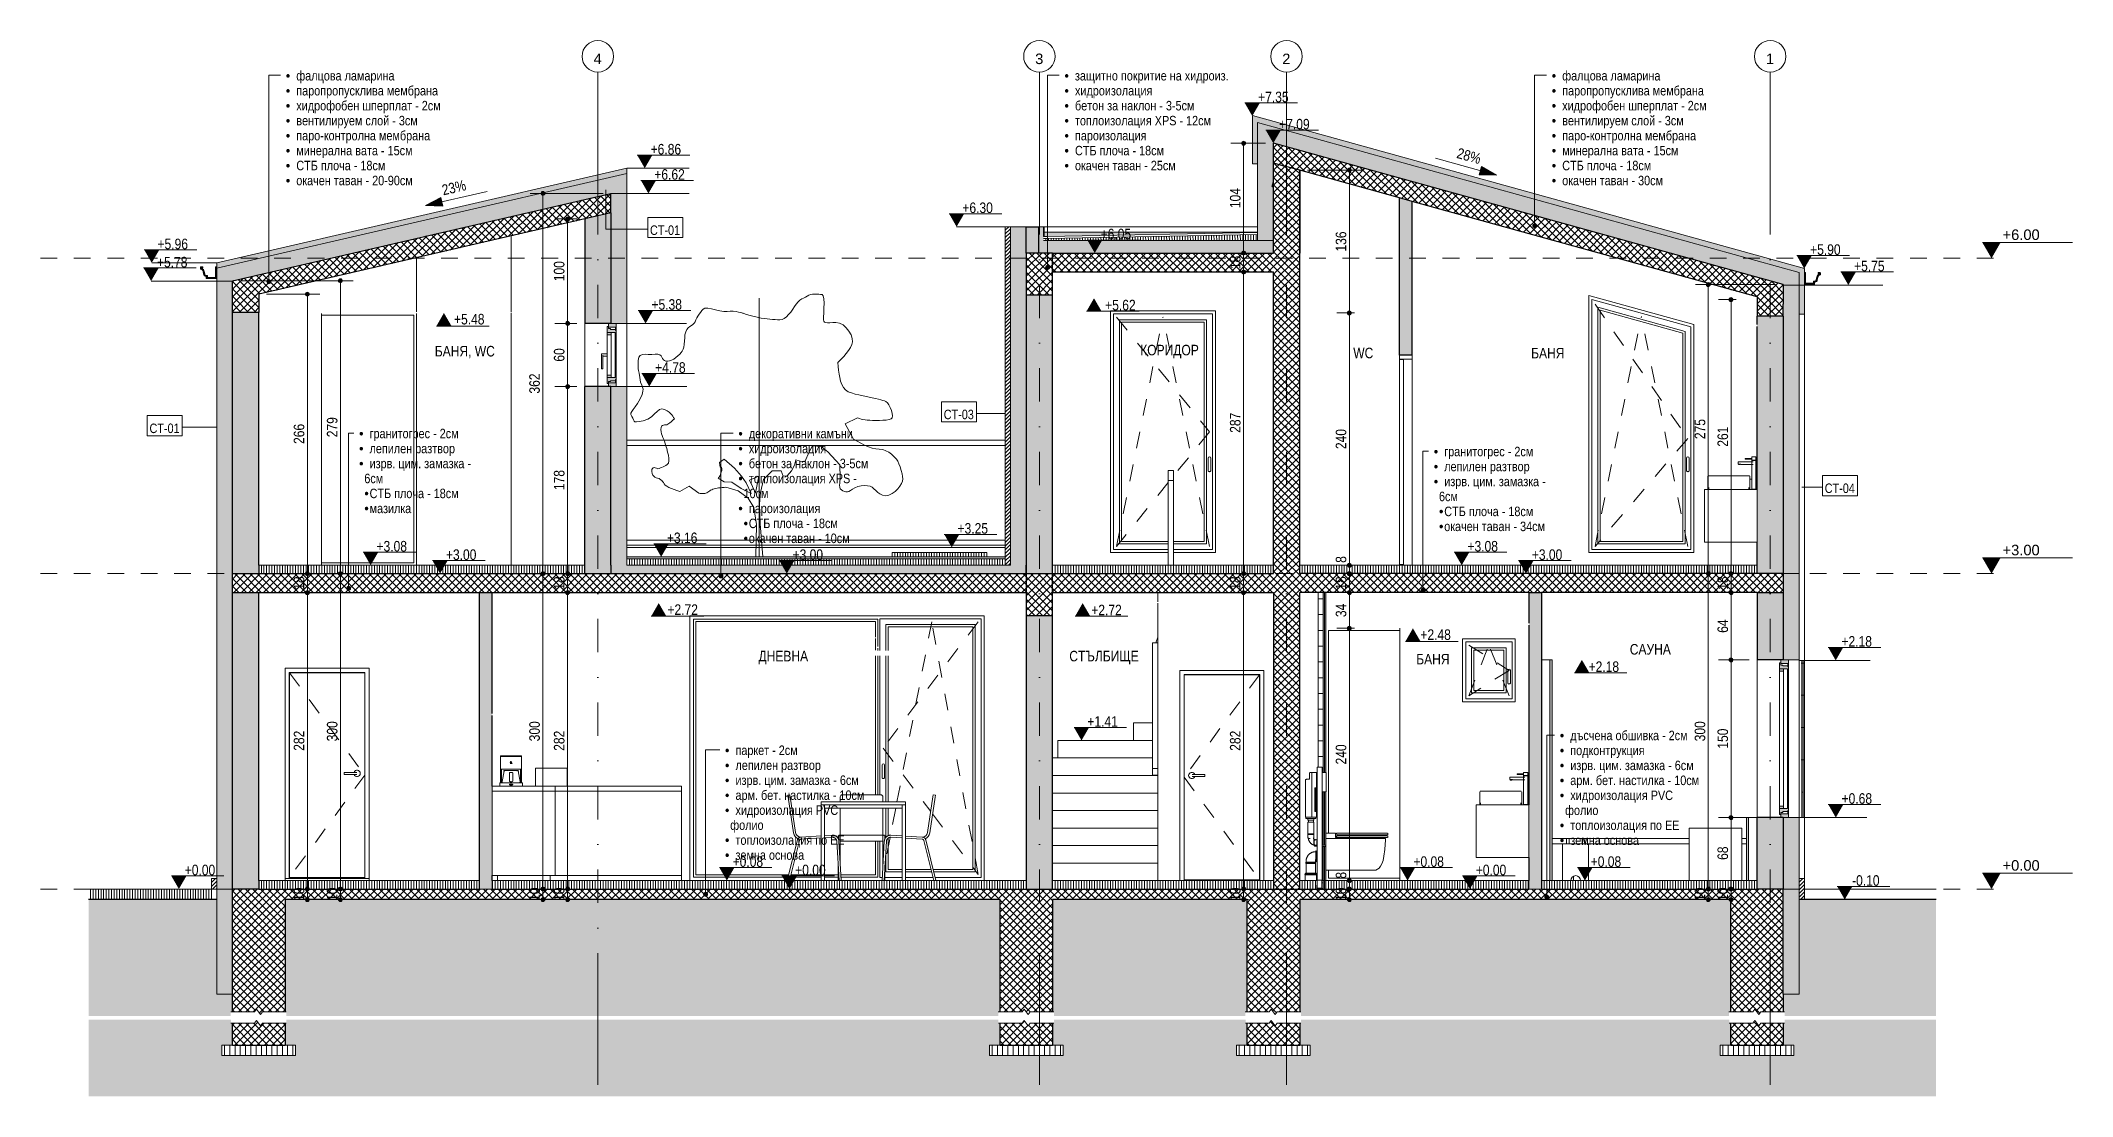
# Model space of a CAD drawing. Header units: centimetres. Extents: x -1882 to 51, y -197 to 807.
import ezdxf

# ---------------------------------------------------------------- set-up
doc = ezdxf.new("R2010")
doc.units = ezdxf.units.CM
doc.linetypes.add('Dash', pattern=[31.75, 15.875, -15.875])
doc.linetypes.add('Dash dot', pattern=[79.375, 31.75, -23.8125, 0, -23.8125])
for name, color, linetype, lineweight in [('A-ANNO-DIMS', 7, 'Continuous', 9), ('A-ANNO-DIMS-50', 7, 'Continuous', 9), ('A-ANNO-NOTE', 7, 'Continuous', 9), ('A-AREA-IDEN', 7, 'Continuous', 9), ('A-DETL-GENF', 7, 'Continuous', 9), ('A-DETL-MBND', 7, 'Continuous', 9), ('A-DOOR', 7, 'Continuous', 9), ('A-DOOR-FRAM', 7, 'Continuous', 15), ('A-FLOR', 7, 'Continuous', 9), ('A-FLOR-FNSH', 7, 'Continuous', 9), ('A-FLOR-HRAL', 7, 'Continuous', 9), ('A-FLOR-LEVL', 7, 'Continuous', 9), ('A-FLOR-MCUT', 7, 'Continuous', 9), ('A-FLOR-PATT', 7, 'Continuous', 9), ('A-GENM', 7, 'Continuous', 9), ('A-GLAZ', 7, 'Continuous', 5), ('A-GLAZ-CWMG', 7, 'Continuous', 9), ('A-GLAZ-HDLN', 7, 'Dash', 5), ('A-ROOF', 7, 'Continuous', 9), ('A-ROOF-FNSH', 7, 'Continuous', 9), ('A-ROOF-MCUT', 7, 'Continuous', 9), ('A-ROOF-PATT', 7, 'Continuous', 9), ('A-WALL', 7, 'Continuous', 9), ('A-WALL-FNSH', 7, 'Continuous', 9), ('A-WALL-IDEN', 7, 'Continuous', 9), ('A-WALL-PATT', 7, 'Continuous', 9), ('E-ELEC-EQPM', 7, 'Continuous', 9), ('G-ANNO-DIMS', 7, 'Continuous', 9), ('G-ANNO-TEXT', 7, 'Continuous', 9), ('I-FURN', 7, 'Continuous', 9), ('I-WALL', 7, 'Continuous', 9), ('L-PLNT', 7, 'Continuous', 15), ('P-SANR-FIXT', 7, 'Continuous', 9), ('S-BEAM', 7, 'Continuous', 9), ('S-COLS', 7, 'Continuous', 9), ('S-GRID', 7, 'Continuous', 9), ('S-GRID-IDEN', 7, 'Continuous', 9), ('S-STRS', 7, 'Continuous', 9)]:
    doc.layers.add(name, color=color, linetype=linetype, lineweight=lineweight)
doc.layers.add('A-DETL', color=7, linetype='Continuous', lineweight=9, true_color=0x008000)
doc.styles.add('Arial', font='arial.ttf', dxfattribs={"height": 10})
doc.styles.add('Arial Narrow', font='ARIALN.TTF', dxfattribs={"height": 10})
doc.styles.add('Arial Narrow_1', font='ARIALN.TTF', dxfattribs={"height": 10})
doc.styles.add('Arial Narrow_2', font='ARIALN.TTF', dxfattribs={"height": 9})
doc.styles.add('Arial Narrow_3', font='ARIALN.TTF', dxfattribs={"height": 10})
doc.dimstyles.new('TEC_DIM', dxfattribs={"dimscale": 30.48, "dimtxt": 10.23431, "dimasz": 0.492126, "dimexe": 0.393701, "dimexo": 0.246063, "dimgap": 0, "dimtad": 1, "dimdec": 0, "dimzin": 0, "dimdsep": 46, "dimtxsty": 'Arial Narrow', "dimblk1": 'DOTSMALL', "dimblk2": 'DOTSMALL', "dimsah": 1, "dimcen": 0.09, "dimazin": 0, "dimtfac": 1, "dimtdec": 4, "dimtix": 1, "dimtmove": 0, "dimatfit": 3, "dimfxl": 0, "dimtvp": 1, "dimtolj": 1, "dimtzin": 0, "dimarcsym": 0})
doc.dimstyles.new('TEC_DIM_1', dxfattribs={"dimscale": 30.48, "dimtxt": 10.23431, "dimasz": 0.492126, "dimexe": 0.393701, "dimexo": 0.246063, "dimgap": 0, "dimtad": 1, "dimdec": 0, "dimzin": 0, "dimdsep": 46, "dimtxsty": 'Arial Narrow_3', "dimblk1": 'DOTSMALL', "dimblk2": 'DOTSMALL', "dimsah": 1, "dimcen": 0.09, "dimazin": 0, "dimtfac": 1, "dimtdec": 4, "dimtix": 1, "dimtmove": 0, "dimatfit": 3, "dimfxl": 0, "dimtvp": 1, "dimtolj": 1, "dimtzin": 0, "dimarcsym": 0})
doc.dimstyles.new('TEC_DIM_2', dxfattribs={"dimscale": 30.48, "dimtxt": 10.23431, "dimasz": 0.492126, "dimexe": 0.393701, "dimexo": 0.246063, "dimgap": 0, "dimtad": 1, "dimdec": 0, "dimzin": 0, "dimdsep": 46, "dimtxsty": 'Arial Narrow', "dimblk1": 'DOTSMALL', "dimblk2": 'DOTSMALL', "dimsah": 1, "dimcen": 0.09, "dimazin": 0, "dimtfac": 1, "dimtdec": 4, "dimtix": 1, "dimtmove": 2, "dimatfit": 3, "dimfxl": 0, "dimtvp": 1, "dimtolj": 1, "dimtzin": 0, "dimarcsym": 0})
pattern_1 = [(45, (-1066.009, 333.896), (-1.767767, 1.767767), [])]
pattern_2 = [(270, (-1004.143, 8), (2.5, 2e-16), [])]
pattern_3 = [(270, (-964.143, 308), (2.5, 2e-16), [])]
pattern_4 = [(45, (-1066.009, 333.896), (-3.535534, 3.535534), []), (135, (-1066.009, 333.896), (-3.535534, -3.535534), [])]
pattern_5 = [(0, (-1066.009, 333.896), (19.05, 19.05), [19.05, -19.05]), (0, (-1066.009, 341.04), (19.05, 19.05), [19.05, -19.05]), (0, (-1066.009, 348.184), (19.05, 19.05), [19.05, -19.05]), (90, (-1063.628, 350.565), (-19.05, 19.05), [19.05, -19.05]), (90, (-1056.484, 350.565), (-19.05, 19.05), [19.05, -19.05]), (90, (-1049.341, 350.565), (-19.05, 19.05), [19.05, -19.05])]
pattern_6 = [(270, (-1006.643, -180), (5, 3e-16), [])]

msp = doc.modelspace()

# ---------------------------------------------------------------- texts
at = {"layer": 'A-AREA-IDEN', "char_height": 10, "attachment_point": 8, "line_spacing_factor": 0.949189, "style": 'Arial Narrow_1'}
for s, insert, width in [('\\pt63.5,127,190.5,254,317.5,381,444.5,508,571.5,635,698.5,762,825.5,889,952.5,1016,1079.5,1143,1206.5,1270,1333.5,1397,1460.5,1524,1587.5,1651,1714.5,1778,1841.5,1905,1968.5,2032;{\\fArial Narrow|b0|i0|c204|p34;БАНЯ}, WC', (-1478.1, 504.8), 58.2), ('\\pt63.5,127,190.5,254,317.5,381,444.5,508,571.5,635,698.5,762,825.5,889,952.5,1016,1079.5,1143,1206.5,1270,1333.5,1397,1460.5,1524,1587.5,1651,1714.5,1778,1841.5,1905,1968.5,2032;{\\fArial Narrow|b0|i0|c204|p34;КОРИДОР}', (-807.9, 504.8), 57.25), ('\\pt63.5,127,190.5,254,317.5,381,444.5,508,571.5,635,698.5,762,825.5,889,952.5,1016,1079.5,1143,1206.5,1270,1333.5,1397,1460.5,1524,1587.5,1651,1714.5,1778,1841.5,1905,1968.5,2032;WC', (-623.6, 504.8), 19.5), ('\\pt63.5,127,190.5,254,317.5,381,444.5,508,571.5,635,698.5,762,825.5,889,952.5,1016,1079.5,1143,1206.5,1270,1333.5,1397,1460.5,1524,1587.5,1651,1714.5,1778,1841.5,1905,1968.5,2032;{\\fArial Narrow|b0|i0|c204|p34;БАНЯ}', (-448.1, 504.8), 32.4), ('\\pt63.5,127,190.5,254,317.5,381,444.5,508,571.5,635,698.5,762,825.5,889,952.5,1016,1079.5,1143,1206.5,1270,1333.5,1397,1460.5,1524,1587.5,1651,1714.5,1778,1841.5,1905,1968.5,2032;{\\fArial Narrow|b0|i0|c204|p34;САУНА}', (-350.6, 222.9), 40), ('\\pt63.5,127,190.5,254,317.5,381,444.5,508,571.5,635,698.5,762,825.5,889,952.5,1016,1079.5,1143,1206.5,1270,1333.5,1397,1460.5,1524,1587.5,1651,1714.5,1778,1841.5,1905,1968.5,2032;{\\fArial Narrow|b0|i0|c204|p34;ДНЕВНА}', (-1175.2, 213.7), 48.6), ('\\pt63.5,127,190.5,254,317.5,381,444.5,508,571.5,635,698.5,762,825.5,889,952.5,1016,1079.5,1143,1206.5,1270,1333.5,1397,1460.5,1524,1587.5,1651,1714.5,1778,1841.5,1905,1968.5,2032;{\\fArial Narrow|b0|i0|c204|p34;СТЪЛБИЩЕ}', (-870.2, 213.7), 67.45), ('\\pt63.5,127,190.5,254,317.5,381,444.5,508,571.5,635,698.5,762,825.5,889,952.5,1016,1079.5,1143,1206.5,1270,1333.5,1397,1460.5,1524,1587.5,1651,1714.5,1778,1841.5,1905,1968.5,2032;{\\fArial Narrow|b0|i0|c204|p34;БАНЯ}', (-557.4, 213.7), 32.4)]:
    msp.add_mtext(s, dxfattribs=dict(at, insert=insert, width=width))
at = {"layer": 'A-FLOR-LEVL', "char_height": 10, "width": 36.4, "attachment_point": 4, "line_spacing_factor": 0.936439, "style": 'Arial'}
for s, insert in [('\\pt5,10,15,20,25,30,35,40,45,50,55,60,65,70,75,80,85,90,95,100,105,110,115,120,125,130,135,140,145,150,155,160;+6.00', (-15.6, 622.4)), ('\\pt5,10,15,20,25,30,35,40,45,50,55,60,65,70,75,80,85,90,95,100,105,110,115,120,125,130,135,140,145,150,155,160;+3.00', (-15.6, 322.4)), ('\\pt5,10,15,20,25,30,35,40,45,50,55,60,65,70,75,80,85,90,95,100,105,110,115,120,125,130,135,140,145,150,155,160;+0.00', (-15.6, 22.4))]:
    msp.add_mtext(s, dxfattribs=dict(at, insert=insert))
at = {"layer": 'A-WALL-IDEN', "char_height": 9, "width": 28.45, "attachment_point": 5, "line_spacing_factor": 0.949189, "style": 'Arial Narrow_2'}
for s, insert in [('\\pt25.00002,50.00004,74.99997,99.99999,125.00001,150.00003,174.99996,199.99998,225,250.00002,275.00004,299.99997,324.99999,350.00001,375.00003,399.99996,424.99998,450,475.00002,500.00004,524.99997,549.99999,575.00001,600.00003,624.99996,649.99998,675,700.00002,725.00004,749.99997,774.99999,800.00001;{\\fArial Narrow|b0|i0|c204|p34;СТ}-01', (-1287.7, 626.7)), ('\\pt25.00002,50.00004,74.99997,99.99999,125.00001,150.00003,174.99996,199.99998,225,250.00002,275.00004,299.99997,324.99999,350.00001,375.00003,399.99996,424.99998,450,475.00002,500.00004,524.99997,549.99999,575.00001,600.00003,624.99996,649.99998,675,700.00002,725.00004,749.99997,774.99999,800.00001;{\\fArial Narrow|b0|i0|c204|p34;СТ}-03', (-1008.3, 451.4)), ('\\pt25.00002,50.00004,74.99997,99.99999,125.00001,150.00003,174.99996,199.99998,225,250.00002,275.00004,299.99997,324.99999,350.00001,375.00003,399.99996,424.99998,450,475.00002,500.00004,524.99997,549.99999,575.00001,600.00003,624.99996,649.99998,675,700.00002,725.00004,749.99997,774.99999,800.00001;{\\fArial Narrow|b0|i0|c204|p34;СТ}-01', (-1763.7, 438.2)), ('\\pt25.00002,50.00004,74.99997,99.99999,125.00001,150.00003,174.99996,199.99998,225,250.00002,275.00004,299.99997,324.99999,350.00001,375.00003,399.99996,424.99998,450,475.00002,500.00004,524.99997,549.99999,575.00001,600.00003,624.99996,649.99998,675,700.00002,725.00004,749.99997,774.99999,800.00001;{\\fArial Narrow|b0|i0|c204|p34;СТ}-04', (-170.4, 381.2))]:
    msp.add_mtext(s, dxfattribs=dict(at, insert=insert))
at = {"layer": 'G-ANNO-DIMS', "char_height": 10, "attachment_point": 1, "line_spacing_factor": 0.974696, "style": 'Arial Narrow'}
for s, insert, width in [('+7.35', (-723.6, 758.5), 34.754), ('+7.09', (-703.6, 732.6), 34.754), ('+6.86', (-1301.4, 708.8), 34.754), ('+6.62', (-1297.9, 684.8), 34.754), ('+6.30', (-1004.9, 653.1), 34.754), ('+5.96', (-1770.4, 618.7), 34.754), ('+6.05', (-873.4, 628.1), 34.754), ('+5.78', (-1770.9, 601.4), 34.754), ('+5.90', (-198.6, 613.3), 34.754), ('+5.75', (-156.8, 597.7), 34.754), ('+5.38', (-1300.6, 561.1), 34.754), ('+5.62', (-869.1, 560.5), 34.754), ('+5.48', (-1488.4, 547.1), 34.754), ('+4.78', (-1297.1, 501.1), 34.754), ('+3.25', (-1009.5, 348.1), 34.754), ('+3.08', (-1562.1, 331.1), 34.754), ('+3.16', (-1285.9, 339.1), 34.754), ('+3.08', (-524.5, 331.1), 34.754), ('+3.00', (-1496.1, 323.1), 34.754), ('+3.00', (-1166.4, 323.1), 34.754), ('+3.00', (-463.3, 323.1), 34.754), ('+2.72', (-1285.4, 270.8), 34.754), ('+2.72', (-882.3, 270.4), 34.754), ('+2.48', (-569.3, 247), 34.754), ('+2.18', (-168.8, 240.6), 34.754), ('+2.18', (-409.3, 216.5), 34.754), ('+1.41', (-886, 164.4), 34.754), ('+0.68', (-168.7, 91.1), 34.754), ('+0.00', (-1744.5, 23.1), 34.754), ('+0.08', (-1223.4, 31.1), 34.754), ('+0.00', (-1163.9, 23.1), 34.754), ('+0.08', (-575.9, 31.1), 34.754), ('+0.00', (-516.6, 23.1), 34.754), ('+0.08', (-407.3, 31.1), 34.754), ('-0.10', (-158.7, 13.1), 31.192)]:
    msp.add_mtext(s, dxfattribs=dict(at, insert=insert, width=width))
at = {"layer": 'G-ANNO-DIMS', "char_height": 10, "width": 27.508, "attachment_point": 1, "line_spacing_factor": 0.974696, "style": 'Arial Narrow'}
for s, insert, rotation in [('28%', (-532.8, 705.3), 344.5), ('23%', (-1500.8, 669.6), 13)]:
    msp.add_mtext(s, dxfattribs=dict(at, insert=insert, rotation=rotation))
at = {"layer": 'G-ANNO-TEXT', "char_height": 9, "attachment_point": 1, "line_spacing_factor": 0.949189, "style": 'Arial Narrow_2'}
for s, insert, width in [('\\pi-5.00004,l5.00004,t9.99999,15.00003,19.99998,25.00002,29.99997,35.00001,39.99996,45,50.00004,54.99999,60.00003,64.99998,70.00002,74.99997,80.00001,84.99996,90,95.00004,99.99999,105.00003,109.99998,115.00002,119.99997,125.00001,129.99996,135,140.00004,144.99999,150.00003,154.99998,160.00002;{\\fSymbol|b0|i0|c2|p18;·^I\\fArial Narrow|b0|i0|c204|p34;фалцова ламарина\\P\\fSymbol|b0|i0|c2|p18;·^I\\fArial Narrow|b0|i0|c204|p34;паропропусклива мембрана\\P\\fSymbol|b0|i0|c2|p18;·^I\\fArial Narrow|b0|i0|c204|p34;хидрофобен шперплат }- 2{\\fArial Narrow|b0|i0|c204|p34;см\\P\\fSymbol|b0|i0|c2|p18;·^I\\fArial Narrow|b0|i0|c204|p34;вентилируем слой }- 3{\\fArial Narrow|b0|i0|c204|p34;см\\P\\fSymbol|b0|i0|c2|p18;·^I\\fArial Narrow|b0|i0|c204|p34;паро}-{\\fArial Narrow|b0|i0|c204|p34;контролна мембрана\\P\\fSymbol|b0|i0|c2|p18;·^I\\fArial Narrow|b0|i0|c204|p34;минерална вата }- 15{\\fArial Narrow|b0|i0|c204|p34;см\\P\\fSymbol|b0|i0|c2|p18;·^I\\fArial Narrow|b0|i0|c204|p34;СТБ плоча }- 18{\\fArial Narrow|b0|i0|c204|p34;см\\P\\fSymbol|b0|i0|c2|p18;·^I\\fArial Narrow|b0|i0|c204|p34;окачен таван }- 20-90{\\fArial Narrow|b0|i0|c204|p34;см}', (-1648.4, 778.2), 202.75), ('\\pi-5.00004,l5.00004,t9.99999,15.00003,19.99998,25.00002,29.99997,35.00001,39.99996,45,50.00004,54.99999,60.00003,64.99998,70.00002,74.99997,80.00001,84.99996,90,95.00004,99.99999,105.00003,109.99998,115.00002,119.99997,125.00001,129.99996,135,140.00004,144.99999,150.00003,154.99998,160.00002;{\\fSymbol|b0|i0|c2|p18;·^I\\fArial Narrow|b0|i0|c204|p34;защитно покритие на хидроиз}.\\P{\\fSymbol|b0|i0|c2|p18;·^I\\fArial Narrow|b0|i0|c204|p34;хидроизолация \\P\\fSymbol|b0|i0|c2|p18;·^I\\fArial Narrow|b0|i0|c204|p34;бетон за наклон }- 3-5{\\fArial Narrow|b0|i0|c204|p34;см\\P\\fSymbol|b0|i0|c2|p18;·^I\\fArial Narrow|b0|i0|c204|p34;топлоизолация }XPS - 12{\\fArial Narrow|b0|i0|c204|p34;см\\P\\fSymbol|b0|i0|c2|p18;·^I\\fArial Narrow|b0|i0|c204|p34;пароизолация\\P\\fSymbol|b0|i0|c2|p18;·^I\\fArial Narrow|b0|i0|c204|p34;СТБ плоча }- 18{\\fArial Narrow|b0|i0|c204|p34;см\\P\\fSymbol|b0|i0|c2|p18;·^I\\fArial Narrow|b0|i0|c204|p34;окачен таван }- 25{\\fArial Narrow|b0|i0|c204|p34;см}', (-907.8, 778.2), 216.6), ('\\pi-5.00004,l5.00004,t9.99999,15.00003,19.99998,25.00002,29.99997,35.00001,39.99996,45,50.00004,54.99999,60.00003,64.99998,70.00002,74.99997,80.00001,84.99996,90,95.00004,99.99999,105.00003,109.99998,115.00002,119.99997,125.00001,129.99996,135,140.00004,144.99999,150.00003,154.99998,160.00002;{\\fSymbol|b0|i0|c2|p18;·^I\\fArial Narrow|b0|i0|c204|p34;фалцова ламарина\\P\\fSymbol|b0|i0|c2|p18;·^I\\fArial Narrow|b0|i0|c204|p34;паропропусклива мембрана\\P\\fSymbol|b0|i0|c2|p18;·^I\\fArial Narrow|b0|i0|c204|p34;хидрофобен шперплат }- 2{\\fArial Narrow|b0|i0|c204|p34;см\\P\\fSymbol|b0|i0|c2|p18;·^I\\fArial Narrow|b0|i0|c204|p34;вентилируем слой }- 3{\\fArial Narrow|b0|i0|c204|p34;см\\P\\fSymbol|b0|i0|c2|p18;·^I\\fArial Narrow|b0|i0|c204|p34;паро}-{\\fArial Narrow|b0|i0|c204|p34;контролна мембрана\\P\\fSymbol|b0|i0|c2|p18;·^I\\fArial Narrow|b0|i0|c204|p34;минерална вата }- 15{\\fArial Narrow|b0|i0|c204|p34;см\\P\\fSymbol|b0|i0|c2|p18;·^I\\fArial Narrow|b0|i0|c204|p34;СТБ плоча }- 18{\\fArial Narrow|b0|i0|c204|p34;см\\P\\fSymbol|b0|i0|c2|p18;·^I\\fArial Narrow|b0|i0|c204|p34;окачен таван }- 30{\\fArial Narrow|b0|i0|c204|p34;см}', (-444.4, 778.2), 202.75), ('\\pi-5.00004,l5.00004,t9.99999,15.00003,19.99998,25.00002,29.99997,35.00001,39.99996,45,50.00004,54.99999,60.00003,64.99998,70.00002,74.99997,80.00001,84.99996,90,95.00004,99.99999,105.00003,109.99998,115.00002,119.99997,125.00001,129.99996,135,140.00004,144.99999,150.00003,154.99998,160.00002;{\\fSymbol|b0|i0|c2|p18;·^I\\fArial Narrow|b0|i0|c204|p34;гранитогрес }- 2{\\fArial Narrow|b0|i0|c204|p34;см\\P\\fSymbol|b0|i0|c2|p18;·^I\\fArial Narrow|b0|i0|c204|p34;лепилен разтвор \\P\\fSymbol|b0|i0|c2|p18;·^I\\fArial Narrow|b0|i0|c204|p34;изрв}. {\\fArial Narrow|b0|i0|c204|p34;цим}. {\\fArial Narrow|b0|i0|c204|p34;замазка }- \\P\\pi0,t5.00004,9.99999,15.00003,19.99998,25.00002,29.99997,35.00001,39.99996,45,50.00004,54.99999,60.00003,64.99998,70.00002,74.99997,80.00001,84.99996,90,95.00004,99.99999,105.00003,109.99998,115.00002,119.99997,125.00001,129.99996,135,140.00004,144.99999,150.00003,154.99998,160.00002;6{\\fArial Narrow|b0|i0|c204|p34;см \\P\\pi-5.00004,t9.99999,15.00003,19.99998,25.00002,29.99997,35.00001,39.99996,45,50.00004,54.99999,60.00003,64.99998,70.00002,74.99997,80.00001,84.99996,90,95.00004,99.99999,105.00003,109.99998,115.00002,119.99997,125.00001,129.99996,135,140.00004,144.99999,150.00003,154.99998,160.00002;\\fSymbol|b0|i0|c2|p18;·^I\\fArial Narrow|b0|i0|c204|p34;СТБ плоча }- 18{\\fArial Narrow|b0|i0|c204|p34;см\\P\\fSymbol|b0|i0|c2|p18;·^I\\fArial Narrow|b0|i0|c204|p34;мазилка}', (-1578.7, 437.8), 123.927), ('\\pi-5.00004,l5.00004,t9.99999,15.00003,19.99998,25.00002,29.99997,35.00001,39.99996,45,50.00004,54.99999,60.00003,64.99998,70.00002,74.99997,80.00001,84.99996,90,95.00004,99.99999,105.00003,109.99998,115.00002,119.99997,125.00001,129.99996,135,140.00004,144.99999,150.00003,154.99998,160.00002;{\\fSymbol|b0|i0|c2|p18;·^I\\fArial Narrow|b0|i0|c204|p34;декоративни камъни\\P\\fSymbol|b0|i0|c2|p18;·^I\\fArial Narrow|b0|i0|c204|p34;хидроизолация \\P\\fSymbol|b0|i0|c2|p18;·^I\\fArial Narrow|b0|i0|c204|p34;бетон за наклон }- 3-5{\\fArial Narrow|b0|i0|c204|p34;см\\P\\fSymbol|b0|i0|c2|p18;·^I\\fArial Narrow|b0|i0|c204|p34;топлоизолация }XPS - \\P\\pi0,t5.00004,9.99999,15.00003,19.99998,25.00002,29.99997,35.00001,39.99996,45,50.00004,54.99999,60.00003,64.99998,70.00002,74.99997,80.00001,84.99996,90,95.00004,99.99999,105.00003,109.99998,115.00002,119.99997,125.00001,129.99996,135,140.00004,144.99999,150.00003,154.99998,160.00002;10{\\fArial Narrow|b0|i0|c204|p34;см\\P\\pi-5.00004,t9.99999,15.00003,19.99998,25.00002,29.99997,35.00001,39.99996,45,50.00004,54.99999,60.00003,64.99998,70.00002,74.99997,80.00001,84.99996,90,95.00004,99.99999,105.00003,109.99998,115.00002,119.99997,125.00001,129.99996,135,140.00004,144.99999,150.00003,154.99998,160.00002;\\fSymbol|b0|i0|c2|p18;·^I\\fArial Narrow|b0|i0|c204|p34;пароизолация\\P\\fSymbol|b0|i0|c2|p18;·^I\\fArial Narrow|b0|i0|c204|p34;СТБ плоча }- 18{\\fArial Narrow|b0|i0|c204|p34;см\\P\\fSymbol|b0|i0|c2|p18;·^I\\fArial Narrow|b0|i0|c204|p34;окачен таван }- 10{\\fArial Narrow|b0|i0|c204|p34;см}', (-1218, 437.8), 133.269), ('\\pi-5.00004,l5.00004,t9.99999,15.00003,19.99998,25.00002,29.99997,35.00001,39.99996,45,50.00004,54.99999,60.00003,64.99998,70.00002,74.99997,80.00001,84.99996,90,95.00004,99.99999,105.00003,109.99998,115.00002,119.99997,125.00001,129.99996,135,140.00004,144.99999,150.00003,154.99998,160.00002;{\\fSymbol|b0|i0|c2|p18;·^I\\fArial Narrow|b0|i0|c204|p34;гранитогрес }- 2{\\fArial Narrow|b0|i0|c204|p34;см\\P\\fSymbol|b0|i0|c2|p18;·^I\\fArial Narrow|b0|i0|c204|p34;лепилен разтвор \\P\\fSymbol|b0|i0|c2|p18;·^I\\fArial Narrow|b0|i0|c204|p34;изрв}. {\\fArial Narrow|b0|i0|c204|p34;цим}. {\\fArial Narrow|b0|i0|c204|p34;замазка }- \\P\\pi0,t5.00004,9.99999,15.00003,19.99998,25.00002,29.99997,35.00001,39.99996,45,50.00004,54.99999,60.00003,64.99998,70.00002,74.99997,80.00001,84.99996,90,95.00004,99.99999,105.00003,109.99998,115.00002,119.99997,125.00001,129.99996,135,140.00004,144.99999,150.00003,154.99998,160.00002;6{\\fArial Narrow|b0|i0|c204|p34;см \\P\\pi-5.00004,t9.99999,15.00003,19.99998,25.00002,29.99997,35.00001,39.99996,45,50.00004,54.99999,60.00003,64.99998,70.00002,74.99997,80.00001,84.99996,90,95.00004,99.99999,105.00003,109.99998,115.00002,119.99997,125.00001,129.99996,135,140.00004,144.99999,150.00003,154.99998,160.00002;\\fSymbol|b0|i0|c2|p18;·^I\\fArial Narrow|b0|i0|c204|p34;СТБ плоча }- 18{\\fArial Narrow|b0|i0|c204|p34;см\\P\\fSymbol|b0|i0|c2|p18;·^I\\fArial Narrow|b0|i0|c204|p34;окачен таван }- 34{\\fArial Narrow|b0|i0|c204|p34;см}', (-556.6, 420.7), 123.927), ('\\pi-5.00004,l5.00004,t9.99999,15.00003,19.99998,25.00002,29.99997,35.00001,39.99996,45,50.00004,54.99999,60.00003,64.99998,70.00002,74.99997,80.00001,84.99996,90,95.00004,99.99999,105.00003,109.99998,115.00002,119.99997,125.00001,129.99996,135,140.00004,144.99999,150.00003,154.99998,160.00002;{\\fSymbol|b0|i0|c2|p18;·^I\\fArial Narrow|b0|i0|c204|p34;паркет }- 2{\\fArial Narrow|b0|i0|c204|p34;см\\P\\fSymbol|b0|i0|c2|p18;·^I\\fArial Narrow|b0|i0|c204|p34;лепилен разтвор \\P\\fSymbol|b0|i0|c2|p18;·^I\\fArial Narrow|b0|i0|c204|p34;изрв}. {\\fArial Narrow|b0|i0|c204|p34;цим}. {\\fArial Narrow|b0|i0|c204|p34;замазка }- 6{\\fArial Narrow|b0|i0|c204|p34;см \\P\\fSymbol|b0|i0|c2|p18;·^I\\fArial Narrow|b0|i0|c204|p34;арм}. {\\fArial Narrow|b0|i0|c204|p34;бет}. {\\fArial Narrow|b0|i0|c204|p34;настилка }- 10{\\fArial Narrow|b0|i0|c204|p34;см\\P\\fSymbol|b0|i0|c2|p18;·^I\\fArial Narrow|b0|i0|c204|p34;хидроизолация }PVC \\P\\pi0,t5.00004,9.99999,15.00003,19.99998,25.00002,29.99997,35.00001,39.99996,45,50.00004,54.99999,60.00003,64.99998,70.00002,74.99997,80.00001,84.99996,90,95.00004,99.99999,105.00003,109.99998,115.00002,119.99997,125.00001,129.99996,135,140.00004,144.99999,150.00003,154.99998,160.00002;{\\fArial Narrow|b0|i0|c204|p34;фолио\\P\\pi-5.00004,t9.99999,15.00003,19.99998,25.00002,29.99997,35.00001,39.99996,45,50.00004,54.99999,60.00003,64.99998,70.00002,74.99997,80.00001,84.99996,90,95.00004,99.99999,105.00003,109.99998,115.00002,119.99997,125.00001,129.99996,135,140.00004,144.99999,150.00003,154.99998,160.00002;\\fSymbol|b0|i0|c2|p18;·^I\\fArial Narrow|b0|i0|c204|p34;топлоизолация по ЕЕ\\P\\fSymbol|b0|i0|c2|p18;·^I\\fArial Narrow|b0|i0|c204|p34;земна основа}', (-1230.7, 136.5), 136.602), ('\\pi-5.00004,l5.00004,t9.99999,15.00003,19.99998,25.00002,29.99997,35.00001,39.99996,45,50.00004,54.99999,60.00003,64.99998,70.00002,74.99997,80.00001,84.99996,90,95.00004,99.99999,105.00003,109.99998,115.00002,119.99997,125.00001,129.99996,135,140.00004,144.99999,150.00003,154.99998,160.00002;{\\fSymbol|b0|i0|c2|p18;·^I\\fArial Narrow|b0|i0|c204|p34;дъсчена обшивка }- 2{\\fArial Narrow|b0|i0|c204|p34;см\\P\\fSymbol|b0|i0|c2|p18;·^I\\fArial Narrow|b0|i0|c204|p34;подконтрукция \\P\\fSymbol|b0|i0|c2|p18;·^I\\fArial Narrow|b0|i0|c204|p34;изрв}. {\\fArial Narrow|b0|i0|c204|p34;цим}. {\\fArial Narrow|b0|i0|c204|p34;замазка }- 6{\\fArial Narrow|b0|i0|c204|p34;см \\P\\fSymbol|b0|i0|c2|p18;·^I\\fArial Narrow|b0|i0|c204|p34;арм}. {\\fArial Narrow|b0|i0|c204|p34;бет}. {\\fArial Narrow|b0|i0|c204|p34;настилка }- 10{\\fArial Narrow|b0|i0|c204|p34;см\\P\\fSymbol|b0|i0|c2|p18;·^I\\fArial Narrow|b0|i0|c204|p34;хидроизолация }PVC \\P\\pi0,t5.00004,9.99999,15.00003,19.99998,25.00002,29.99997,35.00001,39.99996,45,50.00004,54.99999,60.00003,64.99998,70.00002,74.99997,80.00001,84.99996,90,95.00004,99.99999,105.00003,109.99998,115.00002,119.99997,125.00001,129.99996,135,140.00004,144.99999,150.00003,154.99998,160.00002;{\\fArial Narrow|b0|i0|c204|p34;фолио\\P\\pi-5.00004,t9.99999,15.00003,19.99998,25.00002,29.99997,35.00001,39.99996,45,50.00004,54.99999,60.00003,64.99998,70.00002,74.99997,80.00001,84.99996,90,95.00004,99.99999,105.00003,109.99998,115.00002,119.99997,125.00001,129.99996,135,140.00004,144.99999,150.00003,154.99998,160.00002;\\fSymbol|b0|i0|c2|p18;·^I\\fArial Narrow|b0|i0|c204|p34;топлоизолация по ЕЕ\\P\\fSymbol|b0|i0|c2|p18;·^I\\fArial Narrow|b0|i0|c204|p34;земна основа}', (-436.7, 150.6), 136.602)]:
    msp.add_mtext(s, dxfattribs=dict(at, insert=insert, width=width))
at = {"layer": 'S-GRID-IDEN', "char_height": 10, "width": 8.25, "attachment_point": 5, "line_spacing_factor": 0.936439, "style": 'Arial'}
for s, insert in [('\\pt50,100,150,200,250,300,350,400,450,500,550,600,650,700,750,800,850,900,950,1000,1050,1100,1150,1200,1250,1300,1350,1400,1450,1500,1550,1600;4', (-1351.8, 789.7)), ('\\pt50,100,150,200,250,300,350,400,450,500,550,600,650,700,750,800,850,900,950,1000,1050,1100,1150,1200,1250,1300,1350,1400,1450,1500,1550,1600;3', (-931.8, 789.7)), ('\\pt50,100,150,200,250,300,350,400,450,500,550,600,650,700,750,800,850,900,950,1000,1050,1100,1150,1200,1250,1300,1350,1400,1450,1500,1550,1600;2', (-696.8, 789.7)), ('\\pt50,100,150,200,250,300,350,400,450,500,550,600,650,700,750,800,850,900,950,1000,1050,1100,1150,1200,1250,1300,1350,1400,1450,1500,1550,1600;1', (-236.8, 789.7))]:
    msp.add_mtext(s, dxfattribs=dict(at, insert=insert))

# ---------------------------------------------------------------- blocks, each defined once
blk = doc.blocks.new('ПЛОТ - КУХНЕНСКИ-1839111-5-5')
at = {"layer": 'I-FURN', "color": 253, "true_color": 0xaaaaaa}
for p, q in [((-1452.1, 98), (-1392.1, 98)), ((-1452.1, 98), (-1452.1, 93)), ((-1392.1, 98), (-1392.1, 93)), ((-1392.1, 93), (-1452.1, 93)), ((-1452.1, 93), (-1392.1, 93)), ((-1452.1, 93), (-1452.1, 13)), ((-1392.1, 93), (-1392.1, 13)), ((-1392.1, 13), (-1452.1, 13)), ((-1447.1, 13), (-1397.1, 13)), ((-1447.1, 13), (-1447.1, 8)), ((-1397.1, 8), (-1447.1, 8)), ((-1397.1, 13), (-1397.1, 8))]:
    blk.add_line(p, q, dxfattribs=at)
blk = doc.blocks.new('ПЛОТ - КУХНЕНСКИ-1872077-5-5')
at = {"layer": 'I-FURN', "color": 253, "true_color": 0xaaaaaa}
for p, q in [((-1392.1, 98), (-1272.1, 98)), ((-1272.1, 98), (-1272.1, 93)), ((-1272.1, 93), (-1392.1, 93)), ((-1392.1, 93), (-1272.1, 93)), ((-1272.1, 93), (-1272.1, 13)), ((-1272.1, 13), (-1392.1, 13)), ((-1272.1, 13), (-1272.1, 8))]:
    blk.add_line(p, q, dxfattribs=at)
blk = doc.blocks.new('Railing - Railing-1761419-5-5')
at = {"layer": 'A-FLOR-HRAL'}
for p, q in [((-1324.1, 427), (-1288.7, 427)), ((-1107.1, 427), (-964.1, 427)), ((-1287, 422), (-1324.1, 422)), ((-964.1, 422), (-1097.4, 422)), ((-1201, 332), (-1324.1, 332)), ((-964.1, 332), (-1196, 332))]:
    blk.add_line(p, q, dxfattribs=at)
at = {"layer": 'A-FLOR-HRAL', "color": 253, "true_color": 0x999999}
for p, q in [((-1288.7, 427), (-1216.5, 427)), ((-1216.5, 427), (-1107.1, 427)), ((-1213.9, 422), (-1287, 422)), ((-1147.3, 422), (-1213.8, 422)), ((-1097.4, 422), (-1147.3, 422)), ((-1196, 332), (-1201, 332))]:
    blk.add_line(p, q, dxfattribs=at)
blk = doc.blocks.new('Rectangular Mullion - TEC_LAMEL-2373038-5-5')
at = {"layer": 'A-GLAZ-CWMG', "color": 253, "true_color": 0xaaaaaa}
for p, q in [((-204.1, 546.9), (-204.1, 217.5)), ((-209.1, 218), (-209.1, 217.5)), ((-204.1, 217.5), (-209.1, 217.5))]:
    blk.add_line(p, q, dxfattribs=at)
blk = doc.blocks.new('TEC_DOOR-INT - 70x200-2358333-5-5')
at = {"layer": 'A-DOOR', "lineweight": 15}
for p, q in [((-589.1, 503.8), (-589.1, 308.8)), ((-585.3, 503.8), (-589.1, 503.8)), ((-585.3, 308.8), (-585.3, 503.8)), ((-585.3, 308.8), (-589.1, 308.8))]:
    blk.add_line(p, q, dxfattribs=at)
at = {"layer": 'A-DOOR-FRAM'}
for p, q in [((-577.1, 508), (-589.1, 508)), ((-589.1, 508), (-589.1, 504)), ((-577.1, 504), (-589.1, 504)), ((-589.1, 503.8), (-589.1, 504)), ((-577.1, 504), (-577.1, 508)), ((-577.1, 504), (-577.1, 308)), ((-589.1, 308), (-589.1, 308.8))]:
    blk.add_line(p, q, dxfattribs=at)
blk = doc.blocks.new('Planting_RPC_Tree_Deciduous - Blue_Berry_Elder-4_5_Meters-1824323-5-5')
at = {"layer": 'L-PLNT', "color": 253, "true_color": 0xaaaaaa}
for p, q in [((-1198.1, 561.6), (-1198.1, 562.1)), ((-1198.1, 562.1), (-1198.1, 562.1)), ((-1198.1, 562.1), (-1198.1, 561.9)), ((-1198.1, 561.9), (-1198.1, 561.6)), ((-1198.1, 560.9), (-1198.1, 561.6)), ((-1198.1, 561.6), (-1198.1, 561.2)), ((-1198.1, 561.2), (-1198.1, 560.6)), ((-1198.1, 559.8), (-1198.1, 560.9)), ((-1198.1, 560.6), (-1198.1, 559.9)), ((-1157.7, 561.3), (-1159.5, 560.1)), ((-1155.9, 562.2), (-1157.7, 561.3)), ((-1154.1, 563.1), (-1155.9, 562.2)), ((-1152.4, 563.9), (-1154.1, 563.1)), ((-1150.9, 564.8), (-1152.4, 563.9)), ((-1149.3, 565.5), (-1150.9, 564.8)), ((-1147.4, 565.9), (-1149.3, 565.5)), ((-1145.4, 566), (-1147.4, 565.9)), ((-1143.4, 565.9), (-1145.4, 566)), ((-1141.4, 565.8), (-1143.4, 565.9)), ((-1139.7, 565.6), (-1141.4, 565.8)), ((-1138.2, 565.5), (-1139.7, 565.6)), ((-1137.2, 564.4), (-1138.2, 565.5)), ((-1136.7, 561.4), (-1137.2, 564.4)), ((-1136.5, 557.3), (-1136.7, 561.4)), ((-1258.3, 541.5), (-1259, 539.7)), ((-1257.4, 543.3), (-1258.3, 541.5)), ((-1256.4, 545.1), (-1257.4, 543.3)), ((-1255.3, 546.8), (-1256.4, 545.1)), ((-1254.1, 548.5), (-1255.3, 546.8)), ((-1252.8, 550.2), (-1254.1, 548.5)), ((-1251.5, 551.7), (-1252.8, 550.2)), ((-1249.7, 552.5), (-1251.5, 551.7)), ((-1246.9, 552.5), (-1249.7, 552.5)), ((-1243.4, 551.8), (-1246.9, 552.5)), ((-1239.6, 550.9), (-1243.4, 551.8)), ((-1235.7, 550), (-1239.6, 550.9)), ((-1231.9, 549.4), (-1235.7, 550)), ((-1228.7, 549.4), (-1231.9, 549.4)), ((-1225.8, 549.7), (-1228.7, 549.4)), ((-1222.9, 549.6), (-1225.8, 549.7)), ((-1220.1, 549.3), (-1222.9, 549.6)), ((-1217.7, 548.9), (-1220.1, 549.3)), ((-1215.8, 548.4), (-1217.7, 548.9)), ((-1214.6, 548.1), (-1215.8, 548.4)), ((-1214.1, 547.9), (-1214.6, 548.1)), ((-1213.3, 547.7), (-1214.1, 547.9)), ((-1211.1, 547), (-1213.3, 547.7)), ((-1207.9, 546), (-1211.1, 547)), ((-1204.1, 544.9), (-1207.9, 546)), ((-1200.1, 543.9), (-1204.1, 544.9)), ((-1196.3, 543.1), (-1200.1, 543.9)), ((-1198.1, 559.9), (-1198.1, 559.1)), ((-1198.1, 558.6), (-1198.1, 559.8)), ((-1198.1, 559.1), (-1198.1, 558)), ((-1198.1, 557.2), (-1198.1, 558.6)), ((-1198.1, 558), (-1198.1, 557.1)), ((-1198.1, 555.8), (-1198.1, 557.2)), ((-1198.1, 557.1), (-1198.1, 556.4)), ((-1198.1, 556.4), (-1198.1, 555.9)), ((-1198.1, 555.9), (-1198.1, 555.4)), ((-1198.1, 554.7), (-1198.1, 555.8)), ((-1198.1, 555.4), (-1198.1, 554.8)), ((-1198.1, 554.8), (-1198.1, 554)), ((-1198.1, 553.5), (-1198.1, 554.7)), ((-1198.1, 554), (-1198.1, 552.8)), ((-1198.1, 552.3), (-1198.1, 553.5)), ((-1198.1, 552.8), (-1198.1, 551.6)), ((-1198.1, 550.9), (-1198.1, 552.3)), ((-1198.1, 551.6), (-1198.1, 550.7)), ((-1198.1, 551.3), (-1198.1, 551.6)), ((-1198.1, 551.6), (-1198.1, 551.3)), ((-1198.1, 550.5), (-1198.1, 551.3)), ((-1198.1, 551.3), (-1198.1, 550.6)), ((-1198.1, 549.5), (-1198.1, 550.9)), ((-1198.1, 550.6), (-1198.1, 550.8)), ((-1198.1, 550.8), (-1198.1, 550.4)), ((-1198.1, 550.7), (-1198.1, 550)), ((-1198.1, 550.6), (-1198.1, 549.7)), ((-1198.1, 550), (-1198.1, 550.6)), ((-1198.1, 549.3), (-1198.1, 550.5)), ((-1198.1, 550.4), (-1198.1, 548.9)), ((-1198.1, 550), (-1198.1, 549.4)), ((-1198.1, 549.3), (-1198.1, 550)), ((-1198.1, 549.7), (-1198.1, 548.8)), ((-1198.1, 547.9), (-1198.1, 549.5)), ((-1198.1, 549.4), (-1198.1, 548.7)), ((-1198.1, 547.9), (-1198.1, 549.3)), ((-1198.1, 549.1), (-1198.1, 549.3)), ((-1198.1, 548.7), (-1198.1, 549.1)), ((-1198.1, 548.9), (-1198.1, 546.1)), ((-1198.1, 548.8), (-1198.1, 547.7)), ((-1198.1, 548.7), (-1198.1, 547.9)), ((-1198.1, 547.8), (-1198.1, 548.7)), ((-1198.1, 546.1), (-1198.1, 547.9)), ((-1198.1, 547.9), (-1198.1, 546.8)), ((-1198.1, 546.4), (-1198.1, 547.9)), ((-1198.1, 546.5), (-1198.1, 547.8)), ((-1198.1, 547.7), (-1198.1, 546.6)), ((-1198.1, 546.8), (-1198.1, 545.4)), ((-1198.1, 546.6), (-1198.1, 545.4)), ((-1198.1, 545), (-1198.1, 546.5)), ((-1198.1, 544.9), (-1198.1, 546.4)), ((-1198.1, 544.4), (-1198.1, 546.1)), ((-1198.1, 546.1), (-1198.1, 543.5)), ((-1198.1, 545.4), (-1198.1, 543.7)), ((-1198.1, 545.4), (-1198.1, 544.2)), ((-1198.1, 543.5), (-1198.1, 545)), ((-1198.1, 543.5), (-1198.1, 544.9)), ((-1198.1, 543.5), (-1198.1, 544.4)), ((-1198.1, 544.2), (-1198.1, 543.5)), ((-1198.1, 543.7), (-1198.1, 543.5)), ((-1198.1, 542.2), (-1198.1, 543)), ((-1198.1, 541.4), (-1198.1, 542.2)), ((-1198.1, 540.6), (-1198.1, 541.4)), ((-1193.2, 542.7), (-1196.3, 543.1)), ((-1190.5, 542.5), (-1193.2, 542.7)), ((-1187.9, 542.2), (-1190.5, 542.5)), ((-1185.4, 541.9), (-1187.9, 542.2)), ((-1183, 541.7), (-1185.4, 541.9)), ((-1180.7, 541.5), (-1183, 541.7)), ((-1178.5, 541.6), (-1180.7, 541.5)), ((-1176.3, 541.9), (-1178.5, 541.6)), ((-1174.3, 542.8), (-1176.3, 541.9)), ((-1172.2, 544.4), (-1174.3, 542.8)), ((-1170.2, 546.5), (-1172.2, 544.4)), ((-1168.2, 548.9), (-1170.2, 546.5)), ((-1166.3, 551.5), (-1168.2, 548.9)), ((-1164.5, 554.1), (-1166.3, 551.5)), ((-1162.9, 556.5), (-1164.5, 554.1)), ((-1161.2, 558.5), (-1162.9, 556.5)), ((-1159.5, 560.1), (-1161.2, 558.5)), ((-1137.1, 541.6), (-1137, 544.1)), ((-1136.8, 540.2), (-1137.1, 541.6)), ((-1137, 544.1), (-1136.8, 548)), ((-1136.8, 548), (-1136.6, 552.6)), ((-1136.6, 552.6), (-1136.5, 557.3)), ((-1268.9, 524.2), (-1269.1, 521.4)), ((-1268.9, 527.2), (-1269, 526.8)), ((-1269, 526.8), (-1268.9, 526.5)), ((-1268.6, 528.1), (-1268.9, 527.2)), ((-1268.9, 526.5), (-1268.9, 525.8)), ((-1268.9, 525.8), (-1268.9, 524.2)), ((-1268, 530), (-1268.6, 528.1)), ((-1267, 532.2), (-1268, 530)), ((-1265.7, 533.8), (-1267, 532.2)), ((-1264.1, 535), (-1265.7, 533.8)), ((-1262.6, 536), (-1264.1, 535)), ((-1261.1, 537), (-1262.6, 536)), ((-1259.9, 538.2), (-1261.1, 537)), ((-1259, 539.7), (-1259.9, 538.2)), ((-1198.1, 539.7), (-1198.1, 540.6)), ((-1198.1, 538.9), (-1198.1, 539.7)), ((-1198.1, 539.7), (-1198.1, 539.6)), ((-1198.1, 538.6), (-1198.1, 539.7)), ((-1198.1, 539.6), (-1198.1, 539.1)), ((-1198.1, 539.1), (-1198.1, 538.5)), ((-1198.1, 537.1), (-1198.1, 538.9)), ((-1198.1, 537.7), (-1198.1, 538.6)), ((-1198.1, 538.5), (-1198.1, 537.9)), ((-1198.1, 537.9), (-1198.1, 537.6)), ((-1198.1, 537.6), (-1198.1, 537.7)), ((-1198.1, 534.6), (-1198.1, 537.1)), ((-1198.1, 536.6), (-1198.1, 536.9)), ((-1198.1, 536.9), (-1198.1, 536.7)), ((-1198.1, 536.7), (-1198.1, 535.8)), ((-1198.1, 536.2), (-1198.1, 536.6)), ((-1198.1, 535.8), (-1198.1, 536.2)), ((-1198.1, 535.6), (-1198.1, 535.8)), ((-1198.1, 535.8), (-1198.1, 534.1)), ((-1198.1, 535.4), (-1198.1, 535.6)), ((-1198.1, 534.8), (-1198.1, 535.4)), ((-1198.1, 534), (-1198.1, 534.8)), ((-1198.1, 531.6), (-1198.1, 534.6)), ((-1198.1, 534.1), (-1198.1, 532.2)), ((-1198.1, 532.8), (-1198.1, 534)), ((-1198.1, 531.5), (-1198.1, 532.8)), ((-1198.1, 532.2), (-1198.1, 530.7)), ((-1198.1, 528.6), (-1198.1, 531.6)), ((-1198.1, 530), (-1198.1, 531.5)), ((-1198.1, 530.7), (-1198.1, 529.4)), ((-1198.1, 528.5), (-1198.1, 530)), ((-1198.1, 529.4), (-1198.1, 528)), ((-1198.1, 525.7), (-1198.1, 528.6)), ((-1198.1, 526.3), (-1198.1, 528.5)), ((-1198.1, 528), (-1198.1, 526.1)), ((-1198.1, 523.2), (-1198.1, 526.3)), ((-1198.1, 526.1), (-1198.1, 523.3)), ((-1198.1, 523.2), (-1198.1, 525.7)), ((-1198.1, 523.3), (-1198.1, 519.5)), ((-1198.1, 519.5), (-1198.1, 523.2)), ((-1198.1, 521.1), (-1198.1, 523.2)), ((-1136.1, 539.4), (-1136.8, 540.2)), ((-1134.8, 538.9), (-1136.1, 539.4)), ((-1133.1, 538.6), (-1134.8, 538.9)), ((-1130.9, 538.7), (-1133.1, 538.6)), ((-1128.2, 538.8), (-1130.9, 538.7)), ((-1125.1, 539), (-1128.2, 538.8)), ((-1121.7, 538.4), (-1125.1, 539)), ((-1118.4, 536.6), (-1121.7, 538.4)), ((-1115.4, 533.9), (-1118.4, 536.6)), ((-1112.8, 530.6), (-1115.4, 533.9)), ((-1110.8, 527.1), (-1112.8, 530.6)), ((-1109.6, 523.7), (-1110.8, 527.1)), ((-1109.4, 520.6), (-1109.6, 523.7)), ((-1313.3, 502.7), (-1313.4, 499.5)), ((-1312.6, 505.9), (-1313.3, 502.7)), ((-1311.2, 507.7), (-1312.6, 505.9)), ((-1309.1, 508.6), (-1311.2, 507.7)), ((-1306.5, 508.8), (-1309.1, 508.6)), ((-1303.6, 508.6), (-1306.5, 508.8)), ((-1300.4, 508.5), (-1303.6, 508.6)), ((-1297.2, 508.7), (-1300.4, 508.5)), ((-1294.5, 508.8), (-1297.2, 508.7)), ((-1292.6, 508.2), (-1294.5, 508.8)), ((-1291.4, 507.2), (-1292.6, 508.2)), ((-1290.6, 506), (-1291.4, 507.2)), ((-1290, 504.7), (-1290.6, 506)), ((-1289.2, 503.5), (-1290, 504.7)), ((-1288.2, 502.7), (-1289.2, 503.5)), ((-1286.8, 502.2), (-1288.2, 502.7)), ((-1283.3, 502.5), (-1285.1, 502.2)), ((-1281.4, 503.2), (-1283.3, 502.5)), ((-1279.4, 504.2), (-1281.4, 503.2)), ((-1277.4, 505.5), (-1279.4, 504.2)), ((-1275.5, 507.2), (-1277.4, 505.5)), ((-1273.7, 508.8), (-1275.5, 507.2)), ((-1272.4, 510.3), (-1273.7, 508.8)), ((-1271.3, 511.8), (-1272.4, 510.3)), ((-1270.5, 513.5), (-1271.3, 511.8)), ((-1269.9, 515.5), (-1270.5, 513.5)), ((-1269.5, 518.1), (-1269.9, 515.5)), ((-1269.1, 521.4), (-1269.5, 518.1)), ((-1198.1, 519), (-1198.1, 521.1)), ((-1198.1, 515.5), (-1198.1, 519.5)), ((-1198.1, 519.5), (-1198.1, 515.4)), ((-1198.1, 516.9), (-1198.1, 519)), ((-1198.1, 514.8), (-1198.1, 516.9)), ((-1198.1, 511.4), (-1198.1, 515.5)), ((-1198.1, 515.4), (-1198.1, 512.1)), ((-1198.1, 512.8), (-1198.1, 514.8)), ((-1198.1, 510.9), (-1198.1, 512.8)), ((-1198.1, 512.1), (-1198.1, 509.7)), ((-1198.1, 507.7), (-1198.1, 511.4)), ((-1198.1, 509), (-1198.1, 510.9)), ((-1198.1, 509.7), (-1198.1, 508.1)), ((-1198.1, 507.8), (-1198.1, 509)), ((-1198.1, 508.1), (-1198.1, 507.5)), ((-1198.1, 507.5), (-1198.1, 507.8)), ((-1198.1, 504.5), (-1198.1, 507.7)), ((-1198.1, 502.4), (-1198.1, 504.5)), ((-1123.2, 500.8), (-1120.4, 503.7)), ((-1120.4, 503.7), (-1117.7, 506.6)), ((-1117.7, 506.6), (-1115.3, 509.4)), ((-1115.3, 509.4), (-1113.1, 512.3)), ((-1113.1, 512.3), (-1111.3, 515.1)), ((-1111.3, 515.1), (-1110, 517.9)), ((-1110, 517.9), (-1109.4, 520.6)), ((-1313.4, 499.5), (-1313.4, 497.5)), ((-1313.4, 497.5), (-1313.4, 496.2)), ((-1313.4, 496.2), (-1313.3, 495)), ((-1313.3, 495), (-1312.9, 493.4)), ((-1312.9, 493.4), (-1312.4, 490.8)), ((-1312.4, 490.8), (-1311.8, 486.6)), ((-1311.8, 486.6), (-1310.9, 482.3)), ((-1285.1, 502.2), (-1286.8, 502.2)), ((-1198.1, 501.2), (-1198.1, 502.4)), ((-1198.1, 501.9), (-1198.1, 502)), ((-1198.1, 502), (-1198.1, 501.9)), ((-1198.1, 501.5), (-1198.1, 501.9)), ((-1198.1, 501.9), (-1198.1, 501.6)), ((-1198.1, 501.6), (-1198.1, 501.2)), ((-1198.1, 500.8), (-1198.1, 501.5)), ((-1198.1, 501.2), (-1198.1, 500.8)), ((-1198.1, 500.7), (-1198.1, 501.2)), ((-1198.1, 499.8), (-1198.1, 500.8)), ((-1198.1, 500.8), (-1198.1, 500.7)), ((-1198.1, 498.3), (-1198.1, 499.8)), ((-1198.1, 496.3), (-1198.1, 498.3)), ((-1198.1, 494.2), (-1198.1, 496.3)), ((-1198.1, 492.4), (-1198.1, 494.2)), ((-1198.1, 490.7), (-1198.1, 492.4)), ((-1198.1, 488.9), (-1198.1, 490.7)), ((-1198.1, 486.8), (-1198.1, 488.9)), ((-1198.1, 484.4), (-1198.1, 486.8)), ((-1198.1, 481.3), (-1198.1, 484.4)), ((-1123, 497.1), (-1123.2, 500.8)), ((-1122.7, 493.5), (-1123, 497.1)), ((-1122.2, 489.9), (-1122.7, 493.5)), ((-1121.6, 486.5), (-1122.2, 489.9)), ((-1120.7, 483.2), (-1121.6, 486.5)), ((-1119.5, 480.1), (-1120.7, 483.2)), ((-1311.4, 466.4), (-1313.8, 461.9)), ((-1309.5, 470.6), (-1311.4, 466.4)), ((-1310.9, 482.3), (-1309.9, 479.4)), ((-1309.9, 479.4), (-1309.1, 477.4)), ((-1308.7, 473.5), (-1309.5, 470.6)), ((-1309.1, 477.4), (-1308.6, 475.6)), ((-1308.6, 475.6), (-1308.7, 473.5)), ((-1198.1, 478.2), (-1198.1, 481.3)), ((-1198.1, 475.4), (-1198.1, 478.2)), ((-1198.1, 472.8), (-1198.1, 475.4)), ((-1198.1, 470.3), (-1198.1, 472.8)), ((-1198.1, 467.8), (-1198.1, 470.3)), ((-1198.1, 465.1), (-1198.1, 467.8)), ((-1198.1, 462.3), (-1198.1, 465.1)), ((-1118, 477.2), (-1119.5, 480.1)), ((-1116, 474.9), (-1118, 477.2)), ((-1113.4, 473.1), (-1116, 474.9)), ((-1110.4, 471.9), (-1113.4, 473.1)), ((-1107, 470.9), (-1110.4, 471.9)), ((-1103.3, 470.1), (-1107, 470.9)), ((-1099.2, 469.2), (-1103.3, 470.1)), ((-1094.8, 468.3), (-1099.2, 469.2)), ((-1090.7, 467.3), (-1094.8, 468.3)), ((-1087.4, 466.5), (-1090.7, 467.3)), ((-1084.7, 465.9), (-1087.4, 466.5)), ((-1082.5, 465.3), (-1084.7, 465.9)), ((-1080.6, 464.8), (-1082.5, 465.3)), ((-1079, 464.3), (-1080.6, 464.8)), ((-1077.6, 463.8), (-1079, 464.3)), ((-1320.1, 452.8), (-1320.2, 451.3)), ((-1320.2, 451.3), (-1319.2, 449.5)), ((-1319.3, 454.3), (-1320.1, 452.8)), ((-1317.9, 456.1), (-1319.3, 454.3)), ((-1319.2, 449.5), (-1318.2, 447.8)), ((-1318.2, 447.8), (-1317.6, 446.3)), ((-1316, 458.6), (-1317.9, 456.1)), ((-1317.6, 446.3), (-1317.1, 445.2)), ((-1317.1, 445.2), (-1316.3, 444.5)), ((-1316.3, 444.5), (-1314.9, 444.3)), ((-1313.8, 461.9), (-1316, 458.6)), ((-1314.9, 444.3), (-1312.3, 444.6)), ((-1312.3, 444.6), (-1308.4, 445.4)), ((-1308.4, 445.4), (-1304.1, 447)), ((-1304.1, 447), (-1300.6, 449.3)), ((-1300.6, 449.3), (-1297.7, 451.9)), ((-1297.7, 451.9), (-1295.3, 454.2)), ((-1295.3, 454.2), (-1293, 456.1)), ((-1293, 456.1), (-1290.7, 456.9)), ((-1290.7, 456.9), (-1288.2, 456.3)), ((-1288.2, 456.3), (-1285.7, 454.9)), ((-1285.7, 454.9), (-1283.8, 453.5)), ((-1283.8, 453.5), (-1282.3, 452.2)), ((-1282.3, 452.2), (-1281.1, 451)), ((-1280.9, 445.3), (-1282, 444.3)), ((-1281.1, 451), (-1280.2, 449.7)), ((-1279.9, 446.3), (-1280.9, 445.3)), ((-1280.2, 449.7), (-1279.5, 448.5)), ((-1278.8, 447.3), (-1279.9, 446.3)), ((-1279.5, 448.5), (-1278.8, 447.3)), ((-1198.1, 459.6), (-1198.1, 462.3)), ((-1198.1, 457.5), (-1198.1, 459.6)), ((-1198.1, 455.8), (-1198.1, 457.5)), ((-1198.1, 455.6), (-1198.1, 455.8)), ((-1198.1, 455.8), (-1198.1, 455.5)), ((-1198.1, 454.5), (-1198.1, 455.8)), ((-1198.1, 454.8), (-1198.1, 455.6)), ((-1198.1, 455.5), (-1198.1, 454.8)), ((-1198.1, 453.3), (-1198.1, 454.8)), ((-1198.1, 454.8), (-1198.1, 453.9)), ((-1198.1, 453.5), (-1198.1, 454.5)), ((-1198.1, 453.9), (-1198.1, 452.9)), ((-1198.1, 452.5), (-1198.1, 453.5)), ((-1198.1, 451.1), (-1198.1, 453.3)), ((-1198.1, 452.9), (-1198.1, 452)), ((-1198.1, 451.4), (-1198.1, 452.5)), ((-1198.1, 452), (-1198.1, 451.3)), ((-1198.1, 450.6), (-1198.1, 451.4)), ((-1198.1, 451.3), (-1198.1, 450.6)), ((-1198.1, 448.6), (-1198.1, 451.1)), ((-1198.1, 450.6), (-1198.1, 450.3)), ((-1198.1, 450.2), (-1198.1, 450.6)), ((-1198.1, 450.3), (-1198.1, 450.2)), ((-1198.1, 445.8), (-1198.1, 448.6)), ((-1198.1, 443), (-1198.1, 445.8)), ((-1116.5, 442.4), (-1104.5, 448.1)), ((-1104.5, 448.1), (-1102.9, 447.6)), ((-1102.9, 447.6), (-1101.2, 447.1)), ((-1101.2, 447.1), (-1099.5, 446.7)), ((-1099.5, 446.7), (-1097.5, 446.3)), ((-1097.5, 446.3), (-1095.4, 446.1)), ((-1095.4, 446.1), (-1093, 445.9)), ((-1093, 445.9), (-1090.3, 445.8)), ((-1090.3, 445.8), (-1087.2, 445.8)), ((-1087.2, 445.8), (-1083.8, 445.8)), ((-1083.8, 445.8), (-1080.5, 445.9)), ((-1080.5, 445.9), (-1077.3, 446.1)), ((-1076.1, 462.6), (-1077.6, 463.8)), ((-1077.3, 446.1), (-1074.6, 446.6)), ((-1074.7, 460.6), (-1076.1, 462.6)), ((-1073.5, 458), (-1074.7, 460.6)), ((-1074.6, 446.6), (-1072.6, 447.3)), ((-1072.4, 455.2), (-1073.5, 458)), ((-1072.6, 447.3), (-1071.6, 448.4)), ((-1071.7, 452.5), (-1072.4, 455.2)), ((-1071.4, 450.1), (-1071.7, 452.5)), ((-1071.6, 448.4), (-1071.4, 450.1)), ((-1291.5, 439.2), (-1291.6, 437.2)), ((-1291.6, 437.2), (-1291.3, 435)), ((-1291, 440.4), (-1291.5, 439.2)), ((-1291.3, 435), (-1290.9, 433.1)), ((-1290.2, 441.1), (-1291, 440.4)), ((-1290.9, 433.1), (-1290.3, 431.3)), ((-1290.3, 431.3), (-1289.7, 429.5)), ((-1289.2, 441.4), (-1290.2, 441.1)), ((-1289.7, 429.5), (-1288.9, 427.5)), ((-1288.1, 441.5), (-1289.2, 441.4)), ((-1288.9, 427.5), (-1288, 425.1)), ((-1287, 441.5), (-1288.1, 441.5)), ((-1288, 425.1), (-1287.1, 422.2)), ((-1285.9, 441.7), (-1287, 441.5)), ((-1285, 442.1), (-1285.9, 441.7)), ((-1284, 442.7), (-1285, 442.1)), ((-1283, 443.4), (-1284, 442.7)), ((-1282, 444.3), (-1283, 443.4)), ((-1198.1, 440.1), (-1198.1, 443)), ((-1198.1, 437.4), (-1198.1, 440.1)), ((-1198.1, 435), (-1198.1, 437.4)), ((-1198.1, 433.1), (-1198.1, 435)), ((-1198.1, 431.9), (-1198.1, 433.1)), ((-1198.1, 431.2), (-1198.1, 431.9)), ((-1198.1, 430.7), (-1198.1, 431.2)), ((-1198.1, 430.3), (-1198.1, 430.7)), ((-1198.1, 429.6), (-1198.1, 430.3)), ((-1198.1, 428.6), (-1198.1, 429.6)), ((-1198.1, 427), (-1198.1, 428.6)), ((-1198.1, 424.8), (-1198.1, 427)), ((-1108.6, 427.9), (-1116.5, 442.4)), ((-1105, 425.9), (-1108.6, 427.9)), ((-1101.4, 424), (-1105, 425.9)), ((-1287.1, 422.2), (-1286.1, 419)), ((-1286.1, 419), (-1285.2, 415.7)), ((-1285.2, 415.7), (-1284.5, 412.6)), ((-1284.5, 412.6), (-1284, 409.7)), ((-1284, 407.2), (-1284.5, 405.2)), ((-1284, 409.7), (-1284, 407.2)), ((-1235.8, 405.8), (-1231.3, 408.8)), ((-1231.3, 408.8), (-1221.6, 400.5)), ((-1198.1, 422.2), (-1198.1, 424.8)), ((-1198.1, 419.3), (-1198.1, 422.2)), ((-1198.1, 416.3), (-1198.1, 419.3)), ((-1198.1, 413.4), (-1198.1, 416.3)), ((-1198.1, 413.8), (-1198.1, 414)), ((-1198.1, 414), (-1198.1, 412.6)), ((-1198.1, 413.5), (-1198.1, 413.8)), ((-1198.1, 413.2), (-1198.1, 413.5)), ((-1198.1, 410.6), (-1198.1, 413.4)), ((-1198.1, 412.8), (-1198.1, 413.2)), ((-1198.1, 412.3), (-1198.1, 412.8)), ((-1198.1, 412.6), (-1198.1, 411.2)), ((-1198.1, 411.7), (-1198.1, 412.3)), ((-1198.1, 411), (-1198.1, 411.7)), ((-1198.1, 405.4), (-1198.1, 411.4)), ((-1198.1, 411.4), (-1198.1, 407.6)), ((-1198.1, 411.2), (-1198.1, 409.9)), ((-1198.1, 410), (-1198.1, 411)), ((-1198.1, 408.6), (-1198.1, 410.6)), ((-1198.1, 408.7), (-1198.1, 410)), ((-1198.1, 409.9), (-1198.1, 408.9)), ((-1198.1, 408.9), (-1198.1, 408)), ((-1198.1, 407.1), (-1198.1, 408.7)), ((-1198.1, 407.4), (-1198.1, 408.6)), ((-1198.1, 408), (-1198.1, 407.5)), ((-1198.1, 407.6), (-1198.1, 403.5)), ((-1198.1, 407.5), (-1198.1, 407.3)), ((-1198.1, 406.8), (-1198.1, 407.4)), ((-1198.1, 407.3), (-1198.1, 407.1)), ((-1198.1, 405.4), (-1198.1, 407.1)), ((-1198.1, 407.1), (-1198.1, 406.9)), ((-1198.1, 406.9), (-1198.1, 406.7)), ((-1198.1, 406.7), (-1198.1, 406.8)), ((-1164.7, 403.2), (-1163.2, 408.4)), ((-1163.2, 408.4), (-1159.1, 406.9)), ((-1159.1, 406.9), (-1154.6, 406.5)), ((-1154.6, 406.5), (-1150.5, 415.9)), ((-1150.5, 415.9), (-1147.5, 421.5)), ((-1147.5, 421.5), (-1139.3, 421.1)), ((-1139.3, 421.1), (-1132.9, 415.9)), ((-1132.9, 415.9), (-1121.4, 403.5)), ((-1097.9, 422.2), (-1101.4, 424)), ((-1094.3, 420.7), (-1097.9, 422.2)), ((-1090.8, 419.5), (-1094.3, 420.7)), ((-1087.3, 418.8), (-1090.8, 419.5)), ((-1083.9, 418.5), (-1087.3, 418.8)), ((-1080.7, 418.1), (-1083.9, 418.5)), ((-1077.6, 417), (-1080.7, 418.1)), ((-1074.9, 415.5), (-1077.6, 417)), ((-1072.4, 413.7), (-1074.9, 415.5)), ((-1070.4, 411.8), (-1072.4, 413.7)), ((-1068.7, 410.1), (-1070.4, 411.8)), ((-1067.5, 408.8), (-1068.7, 410.1)), ((-1066.4, 407.1), (-1067.5, 408.8)), ((-1065.3, 404.6), (-1066.4, 407.1)), ((-1300.1, 399), (-1300.2, 397.2)), ((-1300.2, 397.2), (-1299.8, 395.2)), ((-1299.7, 400.2), (-1300.1, 399)), ((-1299.8, 395.2), (-1299.2, 393.7)), ((-1299.1, 400.8), (-1299.7, 400.2)), ((-1299.2, 393.7), (-1298.4, 392.6)), ((-1298.1, 401), (-1299.1, 400.8)), ((-1298.4, 392.6), (-1297.3, 391.8)), ((-1297, 400.8), (-1298.1, 401)), ((-1297.3, 391.8), (-1296.1, 391.2)), ((-1295.8, 400.3), (-1297, 400.8)), ((-1296.1, 391.2), (-1294.8, 390.8)), ((-1294.6, 399.8), (-1295.8, 400.3)), ((-1294.8, 390.8), (-1293.4, 390.4)), ((-1293.3, 400.2), (-1294.6, 399.8)), ((-1293.4, 390.4), (-1292.8, 390)), ((-1292.1, 400.6), (-1293.3, 400.2)), ((-1292.8, 390), (-1292.1, 389.6)), ((-1290.9, 401.1), (-1292.1, 400.6)), ((-1292.1, 389.6), (-1291.5, 389.1)), ((-1291.5, 389.1), (-1290.8, 388.5)), ((-1289.6, 401.6), (-1290.9, 401.1)), ((-1290.8, 388.5), (-1290.1, 387.7)), ((-1290.1, 387.7), (-1289.3, 386.7)), ((-1288.3, 402.3), (-1289.6, 401.6)), ((-1289.3, 386.7), (-1288.6, 385.6)), ((-1287, 403), (-1288.3, 402.3)), ((-1285.6, 403.9), (-1287, 403)), ((-1284.5, 405.2), (-1285.6, 403.9)), ((-1237.3, 390.8), (-1237, 391)), ((-1231.3, 387.4), (-1237.3, 390.8)), ((-1237, 391), (-1236.7, 391.2)), ((-1236.7, 391.2), (-1236.3, 391.7)), ((-1236.3, 391.7), (-1235.9, 392.3)), ((-1235.9, 392.3), (-1235.4, 393.3)), ((-1235.4, 401.3), (-1235.8, 405.8)), ((-1234.9, 401.3), (-1235.4, 401.3)), ((-1235.4, 393.3), (-1234.9, 394.6)), ((-1234.4, 401.2), (-1234.9, 401.3)), ((-1234.9, 394.6), (-1234.3, 396.4)), ((-1234, 400.9), (-1234.4, 401.2)), ((-1234.3, 396.4), (-1233.8, 398.2)), ((-1233.7, 400.4), (-1234, 400.9)), ((-1233.8, 398.2), (-1233.7, 399.5)), ((-1233.7, 399.5), (-1233.7, 400.4)), ((-1224.2, 387.1), (-1231.3, 387.4)), ((-1215.2, 381.1), (-1224.2, 387.1)), ((-1221.6, 400.5), (-1214.9, 392.7)), ((-1214.9, 392.7), (-1210.4, 386.3)), ((-1207.4, 388.9), (-1198.4, 392.7)), ((-1201.8, 377), (-1207.4, 388.9)), ((-1201.8, 377), (-1198.4, 392.7)), ((-1198.1, 403.7), (-1198.1, 405.4)), ((-1198.1, 403.5), (-1198.1, 405.4)), ((-1198.1, 405.4), (-1198.1, 387.1)), ((-1198.1, 394.9), (-1198.1, 405.4)), ((-1198.1, 402.2), (-1198.1, 403.7)), ((-1198.1, 401.6), (-1198.1, 403.5)), ((-1198.1, 403.5), (-1198.1, 391.2)), ((-1198.1, 400.9), (-1198.1, 402.2)), ((-1198.1, 399.6), (-1198.1, 401.6)), ((-1198.1, 399.4), (-1198.1, 400.9)), ((-1198.1, 397.7), (-1198.1, 399.6)), ((-1198.1, 397.3), (-1198.1, 399.4)), ((-1198.1, 395.8), (-1198.1, 397.7)), ((-1198.1, 394.7), (-1198.1, 397.3)), ((-1198.1, 393.9), (-1198.1, 395.8)), ((-1198.1, 381.8), (-1198.1, 394.9)), ((-1198.1, 391.8), (-1198.1, 394.7)), ((-1198.1, 391.9), (-1198.1, 393.9)), ((-1198.1, 391.7), (-1198.1, 391.9)), ((-1198.1, 388.8), (-1198.1, 391.8)), ((-1198.1, 381.8), (-1198.1, 391.2)), ((-1198.1, 385.9), (-1198.1, 388.8)), ((-1198.1, 387.1), (-1198.1, 371.7)), ((-1196.9, 377.3), (-1193.9, 389.7)), ((-1193.9, 389.7), (-1185.7, 397.9)), ((-1185.7, 397.9), (-1177.1, 397.9)), ((-1177.1, 397.9), (-1175.2, 392.7)), ((-1175.2, 392.7), (-1171.5, 393.1)), ((-1171.5, 393.1), (-1167.4, 397.9)), ((-1167.4, 397.9), (-1164.7, 403.2)), ((-1121.3, 388), (-1121.6, 386.1)), ((-1121.4, 403.5), (-1121, 391.2)), ((-1121.1, 389.7), (-1121.3, 388)), ((-1121, 391.2), (-1121.1, 389.7)), ((-1064.2, 401.6), (-1065.3, 404.6)), ((-1063.1, 398.3), (-1064.2, 401.6)), ((-1062.3, 395.1), (-1063.1, 398.3)), ((-1062.8, 385.7), (-1061.8, 388.1)), ((-1061.7, 392.3), (-1062.3, 395.1)), ((-1061.8, 388.1), (-1061.5, 390.1)), ((-1061.5, 390.1), (-1061.7, 392.3)), ((-1288.6, 385.6), (-1287.5, 384.3)), ((-1287.5, 384.3), (-1285.9, 383.2)), ((-1285.9, 383.2), (-1284, 382.1)), ((-1284, 382.1), (-1281.7, 381)), ((-1281.7, 381), (-1279.1, 380)), ((-1279.1, 380), (-1276.4, 379.1)), ((-1276.4, 379.1), (-1273.6, 378.1)), ((-1273.6, 378.1), (-1264.6, 383.3)), ((-1264.6, 383.3), (-1255.6, 376.6)), ((-1255.6, 376.6), (-1254.4, 376.4)), ((-1254.4, 376.4), (-1253.3, 376.3)), ((-1253.3, 376.3), (-1252.1, 376.2)), ((-1252.1, 376.2), (-1250.9, 376.2)), ((-1250.9, 376.2), (-1249.8, 376.3)), ((-1249.8, 376.3), (-1248.8, 376.6)), ((-1248.8, 376.6), (-1247.8, 377)), ((-1247.8, 377), (-1246.9, 377.5)), ((-1246.9, 377.5), (-1246, 378.1)), ((-1246, 378.1), (-1245.1, 378.7)), ((-1245.1, 378.7), (-1244.3, 379.3)), ((-1244.3, 379.3), (-1243.3, 379.8)), ((-1243.3, 379.8), (-1242.3, 380.3)), ((-1242.3, 380.3), (-1241.1, 380.7)), ((-1241.1, 380.7), (-1239.7, 381)), ((-1239.7, 381), (-1238.2, 381.3)), ((-1238.2, 381.3), (-1236.7, 381.5)), ((-1236.7, 381.5), (-1235, 381.7)), ((-1235, 381.7), (-1233.3, 381.9)), ((-1233.3, 381.9), (-1231.6, 382.1)), ((-1231.6, 382.1), (-1229.8, 382.2)), ((-1229.8, 382.2), (-1218.2, 378.8)), ((-1218.2, 378.8), (-1208.5, 371.7)), ((-1215.2, 381.1), (-1205.9, 376.2)), ((-1210.4, 386.3), (-1205.9, 376.2)), ((-1208.5, 371.7), (-1203.3, 363.1)), ((-1198.1, 383.3), (-1198.1, 385.9)), ((-1198.1, 381.1), (-1198.1, 383.3)), ((-1198.1, 371.4), (-1198.1, 381.5)), ((-1198.1, 381.5), (-1198.1, 380.7)), ((-1198.1, 379.4), (-1198.1, 381.1)), ((-1198.1, 380.7), (-1198.1, 379.1)), ((-1198.1, 377.9), (-1198.1, 379.4)), ((-1198.1, 379.1), (-1198.1, 377.6)), ((-1198.1, 376.8), (-1198.1, 377.9)), ((-1198.1, 377.6), (-1198.1, 377.7)), ((-1198.1, 377.7), (-1198.1, 376.9)), ((-1198.1, 377.6), (-1198.1, 376.3)), ((-1198.1, 377.4), (-1198.1, 377.6)), ((-1198.1, 377.1), (-1198.1, 377.4)), ((-1198.1, 376.8), (-1198.1, 377.1)), ((-1198.1, 376.9), (-1198.1, 376)), ((-1198.1, 376.4), (-1198.1, 376.8)), ((-1198.1, 375.9), (-1198.1, 376.8)), ((-1198.1, 375.8), (-1198.1, 376.4)), ((-1198.1, 376.3), (-1198.1, 375.4)), ((-1198.1, 376), (-1198.1, 375.3)), ((-1198.1, 375.3), (-1198.1, 375.9)), ((-1198.1, 375.1), (-1198.1, 375.8)), ((-1198.1, 375.4), (-1198.1, 374.7)), ((-1198.1, 375.3), (-1198.1, 374.8)), ((-1198.1, 374.7), (-1198.1, 375.3)), ((-1198.1, 374.6), (-1198.1, 375.1)), ((-1198.1, 374.8), (-1198.1, 374.5)), ((-1198.1, 374.7), (-1198.1, 374.6)), ((-1198.1, 374.4), (-1198.1, 374.7)), ((-1198.1, 374.5), (-1198.1, 374.4)), ((-1198.1, 358.3), (-1198.1, 371.7)), ((-1198.1, 360.1), (-1198.1, 371.4)), ((-1198, 366.5), (-1196.9, 377.3)), ((-1121.6, 386.1), (-1121.7, 384.2)), ((-1121.7, 384.2), (-1121.6, 382.4)), ((-1121.6, 382.4), (-1121, 380.8)), ((-1121, 380.8), (-1119.9, 379.6)), ((-1119.9, 379.6), (-1118.5, 378.7)), ((-1118.5, 378.7), (-1117.1, 378.1)), ((-1117.1, 378.1), (-1115.7, 377.8)), ((-1115.7, 377.8), (-1114.3, 377.8)), ((-1114.3, 377.8), (-1112.8, 378.2)), ((-1112.8, 378.2), (-1111.2, 379)), ((-1111.2, 379), (-1109.4, 380.3)), ((-1109.4, 380.3), (-1107.1, 381.8)), ((-1107.1, 381.8), (-1104.4, 382.8)), ((-1104.4, 382.8), (-1101.3, 383.5)), ((-1101.3, 383.5), (-1098.2, 383.8)), ((-1098.2, 383.8), (-1095.2, 383.6)), ((-1095.2, 383.6), (-1092.7, 383.1)), ((-1092.7, 383.1), (-1090.7, 382.2)), ((-1090.7, 382.2), (-1089, 380.8)), ((-1089, 380.8), (-1087.3, 379.1)), ((-1087.3, 379.1), (-1085.4, 377.3)), ((-1085.4, 377.3), (-1083.3, 375.8)), ((-1083.3, 375.8), (-1080.9, 374.6)), ((-1080.9, 374.6), (-1078.1, 374.2)), ((-1078.1, 374.2), (-1075, 374.7)), ((-1075, 374.7), (-1071.7, 376.2)), ((-1071.7, 376.2), (-1068.9, 378.2)), ((-1068.9, 378.2), (-1066.4, 380.6)), ((-1066.4, 380.6), (-1064.3, 383.1)), ((-1064.3, 383.1), (-1062.8, 385.7)), ((-1203.3, 363.1), (-1200.7, 346.7)), ((-1198.1, 346.7), (-1198.1, 360.1)), ((-1198.1, 358.3), (-1198.1, 358.4)), ((-1197.3, 347.4), (-1198, 366.5)), ((-1201.4, 316), (-1200.7, 346.7)), ((-1198.1, 316), (-1198.1, 346.7)), ((-1194.7, 316), (-1197.3, 347.4))]:
    blk.add_line(p, q, dxfattribs=at)
at = {"layer": 'L-PLNT', "color": 254, "true_color": 0xdddddd}
for p, q in [((-1198.1, 543.1), (-1198.1, 543.5)), ((-1198.1, 543.5), (-1198.1, 541.9)), ((-1198.1, 542.1), (-1198.1, 543.5)), ((-1198.1, 543.5), (-1198.1, 543)), ((-1198.1, 543.5), (-1198.1, 542.5)), ((-1198.1, 542), (-1198.1, 543.4)), ((-1198.1, 543), (-1198.1, 543.1)), ((-1198.1, 543), (-1198.1, 541.9)), ((-1198.1, 542.5), (-1198.1, 539.3)), ((-1198.1, 540.9), (-1198.1, 542.1)), ((-1198.1, 540.8), (-1198.1, 542)), ((-1198.1, 541.9), (-1198.1, 539.9)), ((-1198.1, 541.9), (-1198.1, 541)), ((-1198.1, 541), (-1198.1, 540.3)), ((-1198.1, 539.8), (-1198.1, 540.9)), ((-1198.1, 540.2), (-1198.1, 540.8)), ((-1198.1, 540.3), (-1198.1, 540)), ((-1198.1, 540), (-1198.1, 540.2)), ((-1198.1, 539.9), (-1198.1, 537.8)), ((-1198.1, 539), (-1198.1, 539.8)), ((-1198.1, 539.3), (-1198.1, 536.5)), ((-1198.1, 538.4), (-1198.1, 539)), ((-1198.1, 538.2), (-1198.1, 538.4)), ((-1198.1, 533.3), (-1198.1, 538.2)), ((-1198.1, 537.8), (-1198.1, 535.6)), ((-1198.1, 536.5), (-1198.1, 534)), ((-1198.1, 535.6), (-1198.1, 533.3)), ((-1198.1, 534), (-1198.1, 531.9)), ((-1198.1, 531.9), (-1198.1, 530.2)), ((-1198.1, 530.2), (-1198.1, 528.9)), ((-1198.1, 528.9), (-1198.1, 527.8)), ((-1198.1, 527.8), (-1198.1, 526.7)), ((-1198.1, 526.7), (-1198.1, 525.6)), ((-1198.1, 525.6), (-1198.1, 524.3)), ((-1198.1, 524.3), (-1198.1, 522.9)), ((-1198.1, 522.9), (-1198.1, 521.2)), ((-1198.1, 521.2), (-1198.1, 519.1)), ((-1198.1, 519.1), (-1198.1, 517.2)), ((-1198.1, 517.2), (-1198.1, 515.7)), ((-1198.1, 515.7), (-1198.1, 514.7)), ((-1198.1, 514.8), (-1198.1, 515.1)), ((-1198.1, 515.1), (-1198.1, 515)), ((-1198.1, 515), (-1198.1, 514.3)), ((-1198.1, 514.2), (-1198.1, 514.8)), ((-1198.1, 514.7), (-1198.1, 514)), ((-1198.1, 514.3), (-1198.1, 513.4)), ((-1198.1, 513.7), (-1198.1, 514.2)), ((-1198.1, 514), (-1198.1, 513.6)), ((-1198.1, 513.2), (-1198.1, 513.7)), ((-1198.1, 513.6), (-1198.1, 513.3)), ((-1198.1, 513.4), (-1198.1, 512.8)), ((-1198.1, 513.3), (-1198.1, 513.1)), ((-1198.1, 513.1), (-1198.1, 513.2)), ((-1198.1, 512.8), (-1198.1, 512.4)), ((-1198.1, 512.4), (-1198.1, 511.9)), ((-1198.1, 511.9), (-1198.1, 511)), ((-1198.1, 511), (-1198.1, 509.6)), ((-1198.1, 509.6), (-1198.1, 507.5)), ((-1198.1, 507.5), (-1198.1, 505.2)), ((-1198.1, 505.2), (-1198.1, 503.2)), ((-1198.1, 503.2), (-1198.1, 501.4)), ((-1198.1, 501.4), (-1198.1, 499.8)), ((-1198.1, 499.8), (-1198.1, 498.2)), ((-1198.1, 498.2), (-1198.1, 496.6)), ((-1198.1, 496.6), (-1198.1, 494.8)), ((-1198.1, 494.8), (-1198.1, 492.3)), ((-1198.1, 492.3), (-1198.1, 489)), ((-1198.1, 489), (-1198.1, 485.2)), ((-1198.1, 485.2), (-1198.1, 481.1)), ((-1198.1, 481.1), (-1198.1, 477.3)), ((-1198.1, 477.3), (-1198.1, 473.8)), ((-1198.1, 473.8), (-1198.1, 471.2)), ((-1198.1, 471.2), (-1198.1, 469.1)), ((-1198.1, 469.1), (-1198.1, 467)), ((-1198.1, 467), (-1198.1, 464.7)), ((-1198.1, 464.7), (-1198.1, 462.5)), ((-1198.1, 463.4), (-1198.1, 463.5)), ((-1198.1, 463.5), (-1198.1, 463.2)), ((-1198.1, 463), (-1198.1, 463.4)), ((-1198.1, 463.2), (-1198.1, 462.2)), ((-1198.1, 462.4), (-1198.1, 463)), ((-1198.1, 462.5), (-1198.1, 460.2)), ((-1198.1, 461.9), (-1198.1, 462.4)), ((-1198.1, 462.2), (-1198.1, 460.4)), ((-1198.1, 461.1), (-1198.1, 461.9)), ((-1198.1, 459.9), (-1198.1, 461.1)), ((-1198.1, 460.4), (-1198.1, 458.2)), ((-1198.1, 460.2), (-1198.1, 457.9)), ((-1198.1, 458.3), (-1198.1, 459.9)), ((-1198.1, 456.6), (-1198.1, 458.3)), ((-1198.1, 458.2), (-1198.1, 456.1)), ((-1198.1, 457.9), (-1198.1, 455.5)), ((-1198.1, 454.9), (-1198.1, 456.6)), ((-1198.1, 456.1), (-1198.1, 454.3)), ((-1198.1, 455.5), (-1198.1, 454.3)), ((-1198.1, 453.4), (-1198.1, 454.9)), ((-1198.1, 454.3), (-1198.1, 453.2)), ((-1198.1, 454.3), (-1198.1, 452.6)), ((-1198.1, 452.2), (-1198.1, 453.4)), ((-1198.1, 453.2), (-1198.1, 452.3)), ((-1198.1, 452.6), (-1198.1, 451.1)), ((-1198.1, 452.3), (-1198.1, 451.7)), ((-1198.1, 451.5), (-1198.1, 452.2)), ((-1198.1, 451.7), (-1198.1, 451.4)), ((-1198.1, 451.4), (-1198.1, 451.5)), ((-1198.1, 451.1), (-1198.1, 450)), ((-1198.1, 450), (-1198.1, 449.2)), ((-1198.1, 449.2), (-1198.1, 448.6)), ((-1198.1, 448.6), (-1198.1, 448.1)), ((-1198.1, 448.1), (-1198.1, 447.6)), ((-1198.1, 447.6), (-1198.1, 447.1)), ((-1198.1, 447.1), (-1198.1, 446.5)), ((-1198.1, 446.5), (-1198.1, 445.7)), ((-1198.1, 445.7), (-1198.1, 444.7)), ((-1198.1, 444.7), (-1198.1, 443.8)), ((-1198.1, 443.8), (-1198.1, 443.1)), ((-1198.1, 443.1), (-1198.1, 442.6)), ((-1198.1, 442.6), (-1198.1, 442.1)), ((-1198.1, 442.1), (-1198.1, 441.4)), ((-1198.1, 441.4), (-1198.1, 440.3)), ((-1198.1, 440.3), (-1198.1, 438.7)), ((-1198.1, 438.7), (-1198.1, 429.3)), ((-1198.1, 429.3), (-1198.1, 427.9)), ((-1198.1, 427.9), (-1198.1, 427)), ((-1198.1, 397.9), (-1198.1, 405.4)), ((-1198.1, 405.4), (-1198.1, 400.9)), ((-1198.1, 400.7), (-1198.1, 401.7)), ((-1198.1, 401.7), (-1198.1, 401.4)), ((-1198.1, 401.4), (-1198.1, 399.4)), ((-1198.1, 400.9), (-1198.1, 393.3)), ((-1198.1, 398.9), (-1198.1, 400.7)), ((-1198.1, 399.4), (-1198.1, 396.6)), ((-1198.1, 396.7), (-1198.1, 398.9)), ((-1198.1, 396.8), (-1198.1, 397.9)), ((-1198.1, 395.7), (-1198.1, 396.8)), ((-1198.1, 394.6), (-1198.1, 396.7)), ((-1198.1, 396.6), (-1198.1, 394.4)), ((-1198.1, 394.7), (-1198.1, 395.7)), ((-1198.1, 393.3), (-1198.1, 394.6)), ((-1198.1, 393.6), (-1198.1, 394.6)), ((-1198.1, 394.4), (-1198.1, 393.3)), ((-1198.1, 393.3), (-1198.1, 393.6)), ((-1198.1, 392.2), (-1198.1, 393.1)), ((-1198.1, 393.1), (-1198.1, 392.7)), ((-1198.1, 392.7), (-1198.1, 393.1)), ((-1198.1, 393.1), (-1198.1, 390.4)), ((-1198.1, 392.7), (-1198.1, 391.6)), ((-1198.1, 391.9), (-1198.1, 392.7)), ((-1198.1, 391.7), (-1198.1, 392.2)), ((-1198.1, 391.2), (-1198.1, 391.9)), ((-1198.1, 391.8), (-1198.1, 391.7)), ((-1198.1, 390.3), (-1198.1, 391.7)), ((-1198.1, 391.6), (-1198.1, 390.9)), ((-1198.1, 390.8), (-1198.1, 391.2)), ((-1198.1, 390.9), (-1198.1, 390.8)), ((-1198.1, 390.4), (-1198.1, 376.2)), ((-1198.1, 389.3), (-1198.1, 390.3)), ((-1198.1, 388.2), (-1198.1, 389.7)), ((-1198.1, 389.7), (-1198.1, 389.2)), ((-1198.1, 388.8), (-1198.1, 389.3)), ((-1198.1, 389.2), (-1198.1, 388.9)), ((-1198.1, 388.9), (-1198.1, 388.7)), ((-1198.1, 388.7), (-1198.1, 388.8)), ((-1198.1, 381.5), (-1198.1, 388.2)), ((-1198.1, 375.5), (-1198.1, 381.5)), ((-1198.1, 376.2), (-1198.1, 359.8)), ((-1198.1, 368.7), (-1198.1, 375.5)), ((-1198.1, 358.4), (-1198.1, 368.7)), ((-1198.1, 359.8), (-1198.1, 354.2)), ((-1198.1, 354.2), (-1198.1, 347)), ((-1198.1, 347), (-1198.1, 332.1)), ((-1198.1, 316), (-1198.1, 332.1))]:
    blk.add_line(p, q, dxfattribs=at)
blk = doc.blocks.new('TEC_DOOR-INT - 80x200-2358331-5-5')
at = {"layer": 'A-DOOR', "linetype": 'Dash'}
for p, q in [((-1644.9, 205.8), (-1573.3, 108.3)), ((-1573.3, 108.3), (-1644.9, 10.8))]:
    blk.add_line(p, q, dxfattribs=at)
at = {"layer": 'A-DOOR', "lineweight": 15}
for p, q in [((-1573.3, 205.8), (-1644.9, 205.8)), ((-1644.9, 205.8), (-1644.9, 10.8)), ((-1573.3, 10.8), (-1573.3, 205.8)), ((-1644.9, 10.8), (-1573.3, 10.8))]:
    blk.add_line(p, q, dxfattribs=at)
at = {"layer": 'A-DOOR'}
for p, q in [((-1582.3, 111), (-1592.8, 111)), ((-1592.8, 110), (-1592.8, 111)), ((-1592.8, 109), (-1592.8, 110)), ((-1592.8, 109), (-1582.3, 109))]:
    blk.add_line(p, q, dxfattribs=at)
at = {"layer": 'A-DOOR', "flags": 128}
for points in [[(-1580.8, 111), (-1580.8, 111), (-1580.8, 111), (-1580.9, 111), (-1580.9, 111), (-1580.9, 111), (-1580.9, 111), (-1580.9, 111), (-1580.9, 111), (-1580.9, 111), (-1581, 111), (-1581, 111), (-1581, 111), (-1581, 111), (-1581.1, 111), (-1581.1, 111), (-1581.1, 111), (-1581.2, 111), (-1581.2, 111), (-1581.3, 111), (-1581.3, 111), (-1581.3, 111), (-1581.4, 111), (-1581.4, 111), (-1581.5, 111), (-1581.5, 111), (-1581.6, 111), (-1581.6, 111), (-1581.7, 111), (-1581.7, 111), (-1581.8, 111), (-1581.9, 111), (-1581.9, 111), (-1582, 111), (-1582, 111), (-1582.1, 111), (-1582.1, 111), (-1582.2, 111), (-1582.3, 111), (-1582.3, 111), (-1582.3, 111)], [(-1582.3, 109), (-1582.3, 109), (-1582.2, 109), (-1582.2, 109), (-1582.1, 109), (-1582, 109), (-1582, 109), (-1581.9, 109), (-1581.9, 109), (-1581.8, 109), (-1581.8, 109), (-1581.7, 109), (-1581.7, 109), (-1581.6, 109), (-1581.5, 109), (-1581.5, 109), (-1581.4, 109), (-1581.4, 109), (-1581.4, 109), (-1581.3, 109), (-1581.3, 109), (-1581.2, 109), (-1581.2, 109), (-1581.2, 109), (-1581.1, 109), (-1581.1, 109), (-1581, 109), (-1581, 109), (-1581, 109), (-1581, 109), (-1580.9, 109), (-1580.9, 109), (-1580.9, 109), (-1580.9, 109), (-1580.9, 109), (-1580.9, 109), (-1580.9, 109), (-1580.8, 109), (-1580.8, 109), (-1580.8, 109)]]:
    blk.add_lwpolyline(points, dxfattribs=at)
at = {"layer": 'A-DOOR'}
for start, end in [(360, 160.3657), (199.5633, 360)]:
    blk.add_arc((-1580.6, 110), 3, start, end, dxfattribs=at)
at = {"layer": 'A-DOOR-FRAM'}
for p, q in [((-1569.1, 210), (-1649.1, 210)), ((-1649.1, 210), (-1649.1, 10)), ((-1645.1, 206), (-1573.1, 206)), ((-1645.1, 10), (-1645.1, 206)), ((-1573.1, 206), (-1573.1, 10)), ((-1569.1, 10), (-1569.1, 210)), ((-1645.1, 10), (-1649.1, 10)), ((-1569.1, 10), (-1573.1, 10))]:
    blk.add_line(p, q, dxfattribs=at)
blk = doc.blocks.new('DOUBLE - OK_F - 280x252-2419188-5-5')
at = {"layer": 'A-GLAZ'}
for p, q in [((-1260.7, 256.6), (-1260.7, 11.4)), ((-1113, 256.6), (-1260.7, 256.6)), ((-1260.7, 256.6), (-1113, 256.6)), ((-1260.7, 11.4), (-1260.7, 256.6)), ((-1258.5, 254.4), (-1114, 254.4)), ((-1258.5, 254.4), (-1258.5, 13.6)), ((-1113.7, 254.4), (-1093.4, 254.4)), ((-1093.8, 256.6), (-1112.6, 256.6)), ((-1112.6, 256.6), (-1093.8, 256.6)), ((-1092.1, 256.6), (-1093.5, 256.6)), ((-1093.5, 256.6), (-1092.1, 256.6)), ((-1093.1, 254.4), (-1091.6, 254.4)), ((-1085.4, 256.6), (-1091.8, 256.6)), ((-1091.8, 256.6), (-1085.4, 256.6)), ((-1091.3, 254.4), (-1087.6, 254.4)), ((-1087.6, 254.4), (-1087.6, 239.6)), ((-1085.4, 230.6), (-1085.4, 256.6)), ((-1085.4, 256.6), (-1085.4, 230.6)), ((-1083.3, 226.9), (-1083.3, 257.1)), ((-987, 257.1), (-1083.3, 257.1)), ((-1077.7, 251.5), (-1077.7, 226.9)), ((-992.6, 251.5), (-1077.7, 251.5)), ((-1077.7, 251.5), (-992.6, 251.5)), ((-1077.7, 226.9), (-1077.7, 251.5)), ((-992.6, 16.5), (-992.6, 251.5)), ((-992.6, 251.5), (-992.6, 16.5)), ((-987, 10.9), (-987, 257.1)), ((-1087.6, 238.3), (-1087.6, 227.2)), ((-1075.5, 249.3), (-994.8, 249.3)), ((-1075.5, 249.3), (-1075.5, 226.9)), ((-994.8, 249.3), (-994.8, 18.7)), ((-1087.6, 221.9), (-1087.6, 89.7)), ((-1085.4, 226.9), (-1085.4, 229.2)), ((-1085.4, 229.2), (-1085.4, 226.9)), ((-1085.4, 89.7), (-1085.4, 221.9)), ((-1085.4, 221.9), (-1085.4, 89.7)), ((-1083.3, 89.7), (-1083.3, 221.9)), ((-1077.7, 221.9), (-1077.7, 83)), ((-1077.7, 83), (-1077.7, 221.9)), ((-1075.5, 221.9), (-1075.5, 83)), ((-1081.3, 118), (-1081.3, 105.8)), ((-1078.9, 105.8), (-1078.9, 118)), ((-1077.7, 77), (-1077.7, 49)), ((-1077.7, 49), (-1077.7, 77)), ((-1075.5, 77), (-1075.5, 50.7)), ((-1087.6, 45.4), (-1087.6, 13.6)), ((-1085.4, 11.4), (-1085.4, 45.4)), ((-1085.4, 45.4), (-1085.4, 11.4)), ((-1083.3, 10.9), (-1083.3, 45.4)), ((-1075.5, 48.2), (-1075.5, 18.7)), ((-1077.7, 35.4), (-1077.7, 16.5)), ((-1077.7, 16.5), (-1077.7, 35.4)), ((-1260.7, 11.4), (-1170.5, 11.4)), ((-1170.5, 11.4), (-1260.7, 11.4)), ((-1258.5, 13.6), (-1170, 13.6)), ((-1168.5, 11.4), (-1139.1, 11.4)), ((-1139.1, 11.4), (-1168.5, 11.4)), ((-1167.9, 13.6), (-1139.1, 13.6)), ((-1136.1, 13.6), (-1123, 13.6)), ((-1136.1, 11.4), (-1123, 11.4)), ((-1123, 11.4), (-1136.1, 11.4)), ((-1120.5, 13.6), (-1087.6, 13.6)), ((-1120.3, 11.4), (-1085.4, 11.4)), ((-1085.4, 11.4), (-1120.3, 11.4)), ((-1083.3, 10.9), (-1081.2, 10.9)), ((-1078.5, 10.9), (-1062.1, 10.9)), ((-1077.7, 16.5), (-1062.1, 16.5)), ((-1062.1, 16.5), (-1077.7, 16.5)), ((-1075.5, 18.7), (-1062.1, 18.7)), ((-1059.1, 18.7), (-1034.8, 18.7)), ((-1059.1, 16.5), (-1034.3, 16.5)), ((-1034.3, 16.5), (-1059.1, 16.5)), ((-1059.1, 10.9), (-1032.9, 10.9)), ((-1032.8, 18.7), (-994.8, 18.7)), ((-1032.2, 16.5), (-992.6, 16.5)), ((-992.6, 16.5), (-1032.2, 16.5)), ((-1030.8, 10.9), (-987, 10.9))]:
    blk.add_line(p, q, dxfattribs=at)
at = {"layer": 'A-GLAZ', "flags": 128}
for points in [[(-1081.3, 105.8), (-1081.3, 105.7), (-1081.3, 105.5), (-1081.1, 105.4), (-1081, 105.3), (-1080.8, 105.2), (-1080.6, 105.1), (-1080.4, 105.1), (-1080.1, 105), (-1079.9, 105.1), (-1079.7, 105.1), (-1079.5, 105.2), (-1079.3, 105.3), (-1079.1, 105.4), (-1079, 105.5), (-1079, 105.7), (-1078.9, 105.8)], [(-1081.3, 105.5), (-1081.3, 105.7), (-1081.3, 105.8)], [(-1078.9, 105.8), (-1079, 105.7), (-1079, 105.5)]]:
    blk.add_lwpolyline(points, dxfattribs=at)
at = {"layer": 'A-GLAZ'}
blk.add_arc((-1080.1, 118), 1.2, 0, 180, dxfattribs=at)
at = {"layer": 'A-GLAZ-HDLN'}
for p, q in [((-990, 254.1), (-1080.3, 134)), ((-1034.1, 254.1), (-1067.1, 83)), ((-990, 13.9), (-1034.1, 254.1)), ((-1080.3, 134), (-1035, 73.7)), ((-1068.2, 77), (-1073.2, 51.2)), ((-1033.3, 71.4), (-990, 13.9)), ((-1073.6, 49), (-1078.4, 24))]:
    blk.add_line(p, q, dxfattribs=at)
blk = doc.blocks.new('SINGLE - OK - 100x220-2452613-5-5')
at = {"layer": 'A-GLAZ'}
for p, q in [((-861.2, 547.1), (-861.2, 322.9)), ((-767, 547.1), (-861.2, 547.1)), ((-855.6, 541.5), (-855.6, 328.5)), ((-772.6, 541.5), (-855.6, 541.5)), ((-855.6, 328.5), (-855.6, 541.5)), ((-855.6, 541.5), (-772.6, 541.5)), ((-772.6, 328.5), (-772.6, 541.5)), ((-772.6, 541.5), (-772.6, 328.5)), ((-767, 547.1), (-767, 322.9)), ((-853.4, 330.7), (-853.4, 539.3)), ((-853.4, 539.3), (-774.8, 539.3)), ((-774.8, 330.7), (-774.8, 539.3)), ((-771.1, 410), (-771.1, 397.8)), ((-768.7, 397.8), (-768.7, 410)), ((-853.4, 330.7), (-809.1, 330.7)), ((-804.1, 330.7), (-774.8, 330.7)), ((-861.2, 322.9), (-809.1, 322.9)), ((-855.6, 328.5), (-809.1, 328.5)), ((-809.1, 328.5), (-855.6, 328.5)), ((-804.1, 328.5), (-772.6, 328.5)), ((-772.6, 328.5), (-804.1, 328.5)), ((-804.1, 322.9), (-767, 322.9))]:
    blk.add_line(p, q, dxfattribs=at)
at = {"layer": 'A-GLAZ', "flags": 128}
for points in [[(-771.1, 397.8), (-771.1, 397.7), (-771, 397.5), (-770.9, 397.4), (-770.7, 397.3), (-770.6, 397.2), (-770.4, 397.1), (-770.1, 397.1), (-769.9, 397), (-769.7, 397.1), (-769.4, 397.1), (-769.2, 397.2), (-769, 397.3), (-768.9, 397.4), (-768.8, 397.5), (-768.7, 397.7), (-768.7, 397.8)], [(-771, 397.5), (-771.1, 397.7), (-771.1, 397.8)], [(-768.7, 397.8), (-768.7, 397.7), (-768.8, 397.5)]]:
    blk.add_lwpolyline(points, dxfattribs=at)
at = {"layer": 'A-GLAZ'}
blk.add_arc((-769.9, 410), 1.2, 0, 180, dxfattribs=at)
at = {"layer": 'A-GLAZ-HDLN'}
for p, q in [((-858.2, 325.9), (-814.1, 544.1)), ((-858.2, 544.1), (-770, 435)), ((-770, 325.9), (-814.1, 544.1)), ((-770, 435), (-804.1, 392.9)), ((-809.1, 386.6), (-858.2, 325.9))]:
    blk.add_line(p, q, dxfattribs=at)
blk = doc.blocks.new('SINGLE - OKT - 100x235 2-2508613-5-5')
at = {"layer": 'A-GLAZ'}
for p, q in [((-406.2, 560.9), (-406.2, 322.9)), ((-312, 534.8), (-406.2, 560.9)), ((-400.6, 553.6), (-400.6, 328.5)), ((-317.6, 530.5), (-400.6, 553.6)), ((-400.6, 328.5), (-400.6, 553.6)), ((-400.6, 553.6), (-317.6, 530.5)), ((-398.4, 330.7), (-398.4, 550.7)), ((-398.4, 550.7), (-319.8, 528.9)), ((-319.8, 330.7), (-319.8, 528.9)), ((-317.6, 328.5), (-317.6, 530.5)), ((-317.6, 530.5), (-317.6, 328.5)), ((-312, 534.8), (-312, 322.9)), ((-316.1, 410), (-316.1, 397.8)), ((-313.7, 397.8), (-313.7, 410)), ((-398.4, 330.7), (-319.8, 330.7)), ((-406.2, 322.9), (-312, 322.9)), ((-400.6, 328.5), (-317.6, 328.5)), ((-317.6, 328.5), (-400.6, 328.5))]:
    blk.add_line(p, q, dxfattribs=at)
at = {"layer": 'A-GLAZ', "flags": 128}
for points in [[(-316.1, 397.8), (-316.1, 397.7), (-316, 397.5), (-315.9, 397.4), (-315.7, 397.3), (-315.6, 397.2), (-315.4, 397.1), (-315.1, 397.1), (-314.9, 397), (-314.7, 397.1), (-314.4, 397.1), (-314.2, 397.2), (-314, 397.3), (-313.9, 397.4), (-313.8, 397.5), (-313.7, 397.7), (-313.7, 397.8)], [(-316, 397.5), (-316.1, 397.7), (-316.1, 397.8)], [(-313.7, 397.8), (-313.7, 397.7), (-313.8, 397.5)]]:
    blk.add_lwpolyline(points, dxfattribs=at)
at = {"layer": 'A-GLAZ'}
blk.add_arc((-314.9, 410), 1.2, 0, 180, dxfattribs=at)
at = {"layer": 'A-GLAZ-HDLN'}
for p, q in [((-403.2, 556.3), (-315, 428.5)), ((-403.2, 325.9), (-359.1, 544.7)), ((-315, 325.9), (-359.1, 544.7)), ((-315, 428.5), (-403.2, 325.9))]:
    blk.add_line(p, q, dxfattribs=at)
blk = doc.blocks.new('ШКАФ_баня - ШКАФ_баня-2331758-5-5')
at = {"layer": 'I-FURN', "color": 253, "true_color": 0xaaaaaa}
for p, q in [((-469.8, 106.3), (-484.1, 106.3)), ((-484.1, 105.1), (-484.1, 106.3)), ((-484.1, 104.3), (-484.1, 105.1)), ((-484.1, 104.3), (-481.6, 104.3)), ((-483.8, 104.3), (-483.8, 103.7)), ((-483, 103.7), (-483.8, 103.7)), ((-482.2, 103.7), (-483, 103.7)), ((-482.2, 103.7), (-482.2, 104.3)), ((-481.6, 104.3), (-481.6, 103.9)), ((-481.6, 103.9), (-469.8, 103.9)), ((-470.9, 109.6), (-477.3, 109.6)), ((-477.3, 109.3), (-477.3, 109.6)), ((-477.3, 109), (-477.3, 109.3)), ((-477.3, 109), (-470.9, 109)), ((-471.1, 111), (-471.1, 108)), ((-471.1, 111), (-469.1, 111)), ((-471.1, 108), (-469.1, 108)), ((-471.1, 107.8), (-471.1, 80.4)), ((-471.1, 107.8), (-469.1, 107.8)), ((-470.9, 108), (-470.9, 107.8)), ((-469.1, 111), (-467.1, 111)), ((-469.1, 108), (-467.1, 108)), ((-469.1, 107.8), (-467.1, 107.8)), ((-467.3, 107.8), (-467.3, 108)), ((-467.1, 108), (-467.1, 111)), ((-467.1, 80.4), (-467.1, 107.8)), ((-516.1, 80), (-466.1, 80)), ((-516.1, 30), (-516.1, 80)), ((-512.9, 92.4), (-512.9, 80.6)), ((-512.4, 80), (-512.5, 80)), ((-512, 82), (-512, 80)), ((-473.8, 80), (-473.8, 82)), ((-472.9, 80.6), (-472.9, 92.4)), ((-471.6, 80.4), (-471.6, 80)), ((-471.5, 80.4), (-469.1, 80.4)), ((-469.1, 80.4), (-466.8, 80.4)), ((-466.6, 80), (-466.6, 80.4)), ((-466.1, 80), (-466.1, 30)), ((-466.1, 30), (-516.1, 30))]:
    blk.add_line(p, q, dxfattribs=at)
at = {"layer": 'I-FURN', "color": 253, "true_color": 0xaaaaaa, "flags": 128}
for points in [[(-512.8, 92.7), (-512.8, 92.8), (-512.8, 92.8), (-512.8, 92.8), (-512.8, 92.8), (-512.8, 92.8), (-512.7, 92.8), (-512.7, 92.9), (-512.7, 92.9), (-512.7, 92.9), (-512.7, 92.9)], [(-512.7, 80.1), (-512.7, 80.1), (-512.7, 80.1), (-512.7, 80.1), (-512.8, 80.2), (-512.8, 80.2), (-512.8, 80.2), (-512.8, 80.2), (-512.8, 80.2), (-512.8, 80.3)], [(-512.4, 93), (-512.4, 93), (-512.4, 93), (-512.4, 93), (-512.3, 93), (-512.3, 93)], [(-473.5, 93), (-473.6, 93), (-473.6, 93), (-473.7, 93), (-473.8, 93), (-473.9, 93), (-474.1, 93), (-474.3, 93), (-474.5, 93), (-474.8, 93), (-475.1, 93), (-475.4, 93), (-475.7, 93), (-476.1, 93), (-476.5, 93), (-476.9, 93), (-477.4, 93), (-477.9, 93), (-478.4, 93), (-478.9, 93), (-479.4, 93), (-480, 93), (-480.6, 93), (-481.2, 93), (-481.8, 93), (-482.5, 93), (-483.1, 93), (-483.8, 93), (-484.5, 93), (-485.2, 93), (-485.9, 93), (-486.6, 93), (-487.4, 93), (-488.1, 93), (-488.9, 93), (-489.6, 93), (-490.4, 93), (-491.2, 93), (-492, 93), (-492.7, 93), (-493.5, 93), (-494.3, 93), (-495.1, 93), (-495.8, 93), (-496.6, 93), (-497.4, 93), (-498.1, 93), (-498.8, 93), (-499.6, 93), (-500.3, 93), (-501, 93), (-501.7, 93), (-502.4, 93), (-503.1, 93), (-503.7, 93), (-504.4, 93), (-505, 93), (-505.6, 93), (-506.2, 93), (-506.7, 93), (-507.2, 93), (-507.8, 93), (-508.3, 93), (-508.7, 93), (-509.2, 93), (-509.6, 93), (-510, 93), (-510.3, 93), (-510.6, 93), (-510.9, 93), (-511.2, 93), (-511.5, 93), (-511.7, 93), (-511.9, 93), (-512, 93), (-512.1, 93), (-512.2, 93), (-512.3, 93), (-512.3, 93), (-512.3, 93)], [(-512.3, 93), (-512.3, 93), (-512.3, 93), (-512.2, 93), (-512.1, 93)], [(-473.8, 93), (-473.7, 93), (-473.6, 93), (-473.6, 93), (-473.5, 93), (-473.5, 93)], [(-473.5, 93), (-473.5, 93), (-473.5, 93), (-473.5, 93), (-473.4, 93), (-473.4, 93)], [(-473.2, 92.9), (-473.2, 92.9), (-473.2, 92.9), (-473.1, 92.9), (-473.1, 92.8), (-473.1, 92.8), (-473.1, 92.8), (-473.1, 92.8), (-473.1, 92.8), (-473.1, 92.7)], [(-473, 80.3), (-473.1, 80.2), (-473.1, 80.2), (-473.1, 80.2), (-473.1, 80.2), (-473.1, 80.2), (-473.1, 80.2), (-473.2, 80.1), (-473.2, 80.1), (-473.2, 80.1), (-473.2, 80.1)]]:
    blk.add_lwpolyline(points, dxfattribs=at)
blk = doc.blocks.new('WC 01 - WC-2236030-5-5')
at = {"layer": 'P-SANR-FIXT', "color": 253, "true_color": 0xaaaaaa}
for p, q in [((-659.1, 53), (-650.1, 53)), ((-659.1, 48), (-659.1, 53)), ((-648.1, 48), (-659.1, 48)), ((-650.1, 50), (-650.1, 53)), ((-649.1, 53), (-620.4, 53)), ((-649.1, 53), (-649.1, 52.5)), ((-620.4, 50.5), (-649.1, 50.5)), ((-648.5, 51.5), (-620.4, 51.5)), ((-648.4, 49), (-620.4, 49)), ((-620.4, 48), (-648.1, 48)), ((-620.4, 53), (-600.6, 53)), ((-620.4, 51.5), (-600.6, 51.5)), ((-600.6, 50.5), (-620.4, 50.5)), ((-620.4, 49), (-600.6, 49)), ((-620.4, 48), (-602.4, 48)), ((-600.4, 51.5), (-600.4, 53)), ((-600.4, 49), (-600.4, 50.5)), ((-659.1, 18), (-620.4, 18)), ((-620.4, 18), (-611.7, 18))]:
    blk.add_line(p, q, dxfattribs=at)
at = {"layer": 'P-SANR-FIXT', "color": 253, "true_color": 0xaaaaaa, "flags": 128}
blk.add_lwpolyline([(-611.6, 18), (-608.6, 19.9), (-607.1, 21.7), (-605.8, 24), (-604.7, 27.2), (-603.9, 31.3), (-603.2, 37.6), (-602.5, 46.7), (-602.4, 48)], dxfattribs=at)
at = {"layer": 'P-SANR-FIXT', "color": 253, "true_color": 0xaaaaaa}
for centre, radius, start, end in [((-648.1, 50), 2, 180, 270), ((-647.3, 53), 1.91, 194.5849, 230.646), ((-647.2, 50.5), 1.91, 179.354, 230.646)]:
    blk.add_arc(centre, radius, start, end, dxfattribs=at)
blk.add_open_spline([(-659.1, 18), (-659.1, 19.4), (-659.1, 23.8), (-659.1, 30.2), (-659.1, 48)], degree=3, knots=[0, 0, 0, 0, 0.1687215, 0.4964137, 0.4964137, 0.4964137, 0.4964137], dxfattribs=at)
blk = doc.blocks.new('Stuhl-04 - Typ1-2238233-5-5')
at = {"layer": 'I-FURN', "color": 253, "true_color": 0xaaaaaa}
for p, q in [((-1168.9, 89.7), (-1170.9, 89.4)), ((-1170.6, 87.4), (-1170.9, 89.4)), ((-1170.6, 87.4), (-1165.5, 53.4)), ((-1168.9, 89.7), (-1168.6, 87.7)), ((-1163.5, 53.7), (-1168.6, 87.7)), ((-1161.7, 46.8), (-1171.4, 8)), ((-1169.3, 8), (-1159.8, 46.3)), ((-1139.1, 50.6), (-1158.5, 49.4)), ((-1158.4, 47.4), (-1139.1, 48.6)), ((-1128.7, 51.2), (-1136.1, 50.7)), ((-1136.1, 48.7), (-1128.6, 49.2)), ((-1124.3, 45.4), (-1122.1, 8)), ((-1120.1, 8.1), (-1122.3, 45.5)), ((-1120.1, 8.1), (-1121.1, 8))]:
    blk.add_line(p, q, dxfattribs=at)
at = {"layer": 'I-FURN', "color": 253, "true_color": 0xaaaaaa, "flags": 128}
for points in [[(-1158.5, 49.4), (-1158.6, 49.4), (-1158.8, 49.4), (-1158.9, 49.4), (-1159.1, 49.4), (-1159.2, 49.3), (-1159.3, 49.3), (-1159.5, 49.3), (-1159.6, 49.2), (-1159.7, 49.1), (-1159.9, 49.1), (-1160, 49), (-1160.1, 49), (-1160.2, 48.9), (-1160.3, 48.8), (-1160.4, 48.7), (-1160.6, 48.6), (-1160.7, 48.5), (-1160.8, 48.4), (-1160.9, 48.3), (-1161, 48.2), (-1161, 48.1), (-1161.1, 48), (-1161.2, 47.9), (-1161.3, 47.8), (-1161.4, 47.7), (-1161.4, 47.5), (-1161.5, 47.4), (-1161.5, 47.3), (-1161.6, 47.2), (-1161.6, 47), (-1161.7, 46.9), (-1161.7, 46.8)], [(-1161.2, 48), (-1161.2, 47.9), (-1161.3, 47.8), (-1161.4, 47.7), (-1161.4, 47.5), (-1161.5, 47.4), (-1161.5, 47.3), (-1161.6, 47.2), (-1161.6, 47), (-1161.7, 46.9), (-1161.7, 46.8)], [(-1159.8, 46.3), (-1159.7, 46.4), (-1159.7, 46.4), (-1159.7, 46.5), (-1159.7, 46.5), (-1159.7, 46.6), (-1159.6, 46.6), (-1159.6, 46.7), (-1159.6, 46.8), (-1159.5, 46.8), (-1159.5, 46.8), (-1159.5, 46.9), (-1159.4, 46.9), (-1159.4, 47), (-1159.3, 47), (-1159.3, 47.1), (-1159.3, 47.1), (-1159.2, 47.1), (-1159.2, 47.2), (-1159.1, 47.2), (-1159.1, 47.2), (-1159, 47.3), (-1159, 47.3), (-1158.9, 47.3), (-1158.8, 47.3), (-1158.8, 47.4), (-1158.7, 47.4), (-1158.7, 47.4), (-1158.6, 47.4), (-1158.6, 47.4), (-1158.5, 47.4), (-1158.4, 47.4), (-1158.4, 47.4)], [(-1122.3, 45.5), (-1122.3, 45.8), (-1122.4, 46), (-1122.4, 46.3), (-1122.5, 46.5), (-1122.5, 46.7), (-1122.6, 47), (-1122.7, 47.2), (-1122.7, 47.4), (-1122.8, 47.6), (-1122.9, 47.8), (-1123, 48.1), (-1123.2, 48.3), (-1123.3, 48.5), (-1123.4, 48.7), (-1123.6, 48.9), (-1123.7, 49), (-1123.9, 49.2), (-1124, 49.4), (-1124.2, 49.6), (-1124.4, 49.7), (-1124.6, 49.9), (-1124.8, 50), (-1125, 50.2), (-1125.2, 50.3), (-1125.4, 50.4), (-1125.6, 50.5), (-1125.8, 50.6), (-1126, 50.7), (-1126.2, 50.8), (-1126.5, 50.9), (-1126.7, 51), (-1126.9, 51), (-1127.2, 51.1), (-1127.4, 51.1), (-1127.6, 51.2), (-1127.9, 51.2), (-1128.1, 51.2), (-1128.4, 51.2), (-1128.6, 51.2), (-1128.7, 51.2)], [(-1122.3, 45.5), (-1122.3, 45.8), (-1122.4, 46), (-1122.4, 46.3), (-1122.5, 46.5), (-1122.5, 46.7), (-1122.6, 47), (-1122.7, 47.2), (-1122.7, 47.4), (-1122.8, 47.6), (-1122.9, 47.8), (-1123, 48.1), (-1123.2, 48.3), (-1123.3, 48.5), (-1123.4, 48.7), (-1123.6, 48.9), (-1123.7, 49), (-1123.9, 49.2), (-1124, 49.4), (-1124.2, 49.6), (-1124.4, 49.7), (-1124.6, 49.9), (-1124.8, 50), (-1125, 50.2), (-1125.2, 50.3), (-1125.4, 50.4), (-1125.6, 50.5), (-1125.8, 50.6), (-1126, 50.7), (-1126.2, 50.8), (-1126.5, 50.9), (-1126.7, 51), (-1126.9, 51), (-1127.2, 51.1), (-1127.4, 51.1), (-1127.6, 51.2), (-1127.9, 51.2), (-1128.1, 51.2), (-1128.4, 51.2), (-1128.6, 51.2), (-1128.7, 51.2)], [(-1128.6, 49.2), (-1128.4, 49.2), (-1128.2, 49.2), (-1128.1, 49.2), (-1127.9, 49.2), (-1127.8, 49.1), (-1127.6, 49.1), (-1127.4, 49.1), (-1127.3, 49.1), (-1127.1, 49), (-1127, 49), (-1126.8, 48.9), (-1126.7, 48.8), (-1126.5, 48.8), (-1126.4, 48.7), (-1126.3, 48.6), (-1126.1, 48.5), (-1126, 48.4), (-1125.9, 48.3), (-1125.7, 48.2), (-1125.6, 48.1), (-1125.5, 48), (-1125.4, 47.9), (-1125.3, 47.8), (-1125.2, 47.7), (-1125.1, 47.5), (-1125, 47.4), (-1124.9, 47.3), (-1124.8, 47.1), (-1124.8, 47), (-1124.7, 46.9), (-1124.6, 46.7), (-1124.6, 46.6), (-1124.5, 46.4), (-1124.5, 46.3), (-1124.4, 46.1), (-1124.4, 45.9), (-1124.4, 45.8), (-1124.3, 45.6), (-1124.3, 45.5), (-1124.3, 45.4)], [(-1171.4, 8), (-1171.3, 8), (-1171.3, 8), (-1171.1, 8), (-1170.9, 8), (-1170.7, 8), (-1170.5, 8), (-1170.2, 8), (-1170, 8), (-1169.8, 8), (-1169.6, 8), (-1169.4, 8), (-1169.3, 8), (-1169.3, 8)], [(-1121.1, 8), (-1121.4, 8), (-1121.6, 8), (-1121.8, 8), (-1121.9, 8), (-1122, 8), (-1122.1, 8), (-1122.1, 8)]]:
    blk.add_lwpolyline(points, dxfattribs=at)
at = {"layer": 'I-FURN', "color": 253, "true_color": 0xaaaaaa}
for centre, radius, start, end in [((-1158.6, 54.4), 7, 188.5, 248.4341), ((-1158.6, 54.4), 5, 188.5, 273.3303), ((-1128.3, 45.2), 6, 73.3016, 93.3303), ((-1128.3, 45.2), 6, 28.3016, 68.3589), ((-1128.3, 45.2), 6, 3.3303, 23.3589)]:
    blk.add_arc(centre, radius, start, end, dxfattribs=at)
blk = doc.blocks.new('Stuhl-04 - Typ1-V1-5-5')
at = {"layer": 'I-FURN', "color": 253, "true_color": 0xaaaaaa, "flags": 128}
for points in [[(-1161.2, 48), (-1161.2, 47.9), (-1161.3, 47.8), (-1161.4, 47.7), (-1161.4, 47.5), (-1161.5, 47.4), (-1161.5, 47.3), (-1161.6, 47.2), (-1161.6, 47), (-1161.7, 46.9), (-1161.7, 46.8)], [(-1161.2, 48), (-1161.2, 47.9), (-1161.3, 47.8), (-1161.4, 47.7), (-1161.4, 47.5), (-1161.5, 47.4), (-1161.5, 47.3), (-1161.6, 47.2), (-1161.6, 47), (-1161.7, 46.9), (-1161.7, 46.8)], [(-1122.9, 47.8), (-1123, 48.1), (-1123.2, 48.3), (-1123.3, 48.5), (-1123.4, 48.7), (-1123.6, 48.9), (-1123.7, 49), (-1123.9, 49.2), (-1124, 49.4), (-1124.2, 49.6), (-1124.4, 49.7), (-1124.6, 49.9), (-1124.8, 50), (-1125, 50.2), (-1125.2, 50.3), (-1125.4, 50.4), (-1125.6, 50.5), (-1125.8, 50.6), (-1126, 50.7), (-1126.2, 50.8), (-1126.5, 50.9), (-1126.7, 51), (-1126.9, 51), (-1127.2, 51.1), (-1127.4, 51.1), (-1127.6, 51.2), (-1127.9, 51.2), (-1128.1, 51.2), (-1128.4, 51.2), (-1128.6, 51.2), (-1128.7, 51.2)], [(-1122.3, 45.5), (-1122.3, 45.8), (-1122.4, 46), (-1122.4, 46.3), (-1122.5, 46.5), (-1122.5, 46.7), (-1122.6, 47), (-1122.7, 47.2), (-1122.7, 47.4), (-1122.8, 47.6), (-1122.9, 47.8), (-1123, 48.1), (-1123.2, 48.3), (-1123.3, 48.5), (-1123.4, 48.7), (-1123.6, 48.9), (-1123.7, 49), (-1123.9, 49.2), (-1124, 49.4), (-1124.2, 49.6), (-1124.4, 49.7), (-1124.6, 49.9), (-1124.8, 50), (-1125, 50.2), (-1125.2, 50.3), (-1125.4, 50.4), (-1125.6, 50.5), (-1125.8, 50.6), (-1126, 50.7), (-1126.2, 50.8), (-1126.5, 50.9), (-1126.7, 51), (-1126.9, 51), (-1127.2, 51.1), (-1127.4, 51.1), (-1127.6, 51.2), (-1127.9, 51.2), (-1128.1, 51.2), (-1128.4, 51.2), (-1128.6, 51.2), (-1128.7, 51.2)]]:
    blk.add_lwpolyline(points, dxfattribs=at)
blk = doc.blocks.new('Stuhl-04 - Typ1-2239621-5-5')
at = {"layer": 'I-FURN', "color": 253, "true_color": 0xaaaaaa}
for p, q in [((-1032.9, 87.7), (-1038, 53.7)), ((-1036, 53.4), (-1030.9, 87.4)), ((-1032.9, 87.7), (-1032.6, 89.7)), ((-1030.6, 89.4), (-1032.6, 89.7)), ((-1030.6, 89.4), (-1030.9, 87.4)), ((-1079.2, 45.5), (-1081.3, 8.1)), ((-1079.3, 8), (-1077.2, 45.4)), ((-1072.9, 49.2), (-1062.1, 48.6)), ((-1062.1, 50.6), (-1072.8, 51.2)), ((-1043, 49.4), (-1059.1, 50.4)), ((-1059.1, 48.4), (-1043.1, 47.4)), ((-1041.7, 46.3), (-1032.2, 8)), ((-1030.1, 8), (-1039.8, 46.8)), ((-1080.3, 8), (-1081.3, 8.1))]:
    blk.add_line(p, q, dxfattribs=at)
at = {"layer": 'I-FURN', "color": 253, "true_color": 0xaaaaaa, "flags": 128}
for points in [[(-1072.8, 51.2), (-1073.1, 51.2), (-1073.3, 51.2), (-1073.5, 51.2), (-1073.8, 51.2), (-1074, 51.1), (-1074.3, 51.1), (-1074.5, 51), (-1074.7, 51), (-1075, 50.9), (-1075.2, 50.8), (-1075.4, 50.8), (-1075.6, 50.7), (-1075.8, 50.6), (-1076.1, 50.4), (-1076.3, 50.3), (-1076.5, 50.2), (-1076.7, 50.1), (-1076.9, 49.9), (-1077, 49.8), (-1077.2, 49.6), (-1077.4, 49.4), (-1077.6, 49.3), (-1077.7, 49.1), (-1077.9, 48.9), (-1078, 48.7), (-1078.2, 48.5), (-1078.3, 48.3), (-1078.4, 48.1), (-1078.5, 47.9), (-1078.6, 47.7), (-1078.7, 47.5), (-1078.8, 47.2), (-1078.9, 47), (-1079, 46.8), (-1079, 46.6), (-1079.1, 46.3), (-1079.1, 46.1), (-1079.1, 45.8), (-1079.2, 45.6), (-1079.2, 45.5)], [(-1072.8, 51.2), (-1073.1, 51.2), (-1073.3, 51.2), (-1073.5, 51.2), (-1073.8, 51.2), (-1074, 51.1), (-1074.3, 51.1), (-1074.5, 51), (-1074.7, 51), (-1075, 50.9), (-1075.2, 50.8), (-1075.4, 50.8), (-1075.6, 50.7), (-1075.8, 50.6), (-1076.1, 50.4), (-1076.3, 50.3), (-1076.5, 50.2), (-1076.7, 50.1), (-1076.9, 49.9), (-1077, 49.8), (-1077.2, 49.6), (-1077.4, 49.4), (-1077.6, 49.3), (-1077.7, 49.1), (-1077.9, 48.9), (-1078, 48.7), (-1078.2, 48.5), (-1078.3, 48.3), (-1078.4, 48.1), (-1078.5, 47.9), (-1078.6, 47.7), (-1078.7, 47.5), (-1078.8, 47.2), (-1078.9, 47), (-1079, 46.8), (-1079, 46.6), (-1079.1, 46.3), (-1079.1, 46.1), (-1079.1, 45.8), (-1079.2, 45.6), (-1079.2, 45.5)], [(-1077.2, 45.4), (-1077.1, 45.6), (-1077.1, 45.7), (-1077.1, 45.9), (-1077.1, 46.1), (-1077, 46.2), (-1077, 46.4), (-1076.9, 46.5), (-1076.9, 46.7), (-1076.8, 46.8), (-1076.8, 47), (-1076.7, 47.1), (-1076.6, 47.2), (-1076.5, 47.4), (-1076.4, 47.5), (-1076.3, 47.6), (-1076.2, 47.8), (-1076.1, 47.9), (-1076, 48), (-1075.9, 48.1), (-1075.8, 48.2), (-1075.7, 48.3), (-1075.5, 48.4), (-1075.4, 48.5), (-1075.3, 48.6), (-1075.1, 48.7), (-1075, 48.8), (-1074.8, 48.8), (-1074.7, 48.9), (-1074.5, 48.9), (-1074.4, 49), (-1074.2, 49), (-1074.1, 49.1), (-1073.9, 49.1), (-1073.8, 49.1), (-1073.6, 49.2), (-1073.5, 49.2), (-1073.3, 49.2), (-1073.1, 49.2), (-1073, 49.2), (-1072.9, 49.2)], [(-1043.1, 47.4), (-1043, 47.4), (-1043, 47.4), (-1042.9, 47.4), (-1042.9, 47.4), (-1042.8, 47.4), (-1042.7, 47.4), (-1042.7, 47.4), (-1042.6, 47.3), (-1042.6, 47.3), (-1042.5, 47.3), (-1042.5, 47.3), (-1042.4, 47.2), (-1042.4, 47.2), (-1042.3, 47.2), (-1042.3, 47.1), (-1042.2, 47.1), (-1042.2, 47.1), (-1042.1, 47), (-1042.1, 47), (-1042, 46.9), (-1042, 46.9), (-1042, 46.8), (-1041.9, 46.8), (-1041.9, 46.7), (-1041.9, 46.7), (-1041.8, 46.6), (-1041.8, 46.6), (-1041.8, 46.5), (-1041.8, 46.5), (-1041.8, 46.4), (-1041.7, 46.4), (-1041.7, 46.3)], [(-1039.8, 46.8), (-1039.8, 46.9), (-1039.9, 47.1), (-1039.9, 47.2), (-1040, 47.3), (-1040, 47.5), (-1040.1, 47.6), (-1040.2, 47.7), (-1040.2, 47.8), (-1040.3, 47.9), (-1040.4, 48.1), (-1040.5, 48.2), (-1040.6, 48.3), (-1040.7, 48.4), (-1040.8, 48.5), (-1040.9, 48.6), (-1041, 48.7), (-1041.1, 48.7), (-1041.2, 48.8), (-1041.3, 48.9), (-1041.4, 49), (-1041.5, 49), (-1041.7, 49.1), (-1041.8, 49.2), (-1041.9, 49.2), (-1042.1, 49.3), (-1042.2, 49.3), (-1042.3, 49.3), (-1042.5, 49.4), (-1042.6, 49.4), (-1042.7, 49.4), (-1042.9, 49.4), (-1043, 49.4)], [(-1039.8, 46.8), (-1039.8, 46.9), (-1039.9, 47.1), (-1039.9, 47.2), (-1040, 47.3), (-1040, 47.5), (-1040.1, 47.6), (-1040.2, 47.7), (-1040.2, 47.8), (-1040.3, 47.9)], [(-1079.3, 8), (-1079.4, 8), (-1079.4, 8), (-1079.6, 8), (-1079.7, 8), (-1079.9, 8), (-1080.1, 8), (-1080.3, 8)], [(-1032.2, 8), (-1032.1, 8), (-1032.1, 8), (-1031.9, 8), (-1031.7, 8), (-1031.5, 8), (-1031.3, 8), (-1031, 8), (-1030.8, 8), (-1030.6, 8), (-1030.4, 8), (-1030.2, 8), (-1030.1, 8), (-1030.1, 8)]]:
    blk.add_lwpolyline(points, dxfattribs=at)
at = {"layer": 'I-FURN', "color": 253, "true_color": 0xaaaaaa}
for centre, radius, start, end in [((-1073.2, 45.2), 6, 156.6411, 176.6697), ((-1073.2, 45.2), 6, 111.6411, 151.6984), ((-1073.2, 45.2), 6, 86.6697, 106.6984), ((-1042.9, 54.4), 5, 266.6697, 351.5), ((-1042.9, 54.4), 7, 291.5659, 351.5)]:
    blk.add_arc(centre, radius, start, end, dxfattribs=at)
blk = doc.blocks.new('Stuhl-04 - Typ1-V2-5-5')
at = {"layer": 'I-FURN', "color": 253, "true_color": 0xaaaaaa, "flags": 128}
for points in [[(-1072.8, 51.2), (-1073.1, 51.2), (-1073.3, 51.2), (-1073.5, 51.2), (-1073.8, 51.2), (-1074, 51.1), (-1074.3, 51.1), (-1074.5, 51), (-1074.7, 51), (-1075, 50.9), (-1075.2, 50.8), (-1075.4, 50.8), (-1075.6, 50.7), (-1075.8, 50.6), (-1076.1, 50.4), (-1076.3, 50.3), (-1076.5, 50.2), (-1076.7, 50.1), (-1076.9, 49.9), (-1077, 49.8), (-1077.2, 49.6), (-1077.4, 49.4), (-1077.6, 49.3), (-1077.7, 49.1), (-1077.9, 48.9), (-1078, 48.7), (-1078.2, 48.5), (-1078.3, 48.3), (-1078.4, 48.1), (-1078.5, 47.9), (-1078.6, 47.7), (-1078.7, 47.5), (-1078.8, 47.2), (-1078.9, 47), (-1079, 46.8), (-1079, 46.6), (-1079.1, 46.3), (-1079.1, 46.1), (-1079.1, 45.8), (-1079.2, 45.6), (-1079.2, 45.5)], [(-1072.8, 51.2), (-1073.1, 51.2), (-1073.3, 51.2), (-1073.5, 51.2), (-1073.8, 51.2), (-1074, 51.1), (-1074.3, 51.1), (-1074.5, 51), (-1074.7, 51), (-1075, 50.9), (-1075.2, 50.8), (-1075.4, 50.8), (-1075.6, 50.7), (-1075.8, 50.6), (-1076.1, 50.4), (-1076.3, 50.3), (-1076.5, 50.2), (-1076.7, 50.1), (-1076.9, 49.9), (-1077, 49.8), (-1077.2, 49.6), (-1077.4, 49.4), (-1077.6, 49.3), (-1077.7, 49.1), (-1077.9, 48.9), (-1078, 48.7), (-1078.2, 48.5), (-1078.3, 48.3), (-1078.4, 48.1), (-1078.5, 48)], [(-1039.8, 46.8), (-1039.8, 46.9), (-1039.9, 47.1), (-1039.9, 47.2), (-1040, 47.3), (-1040, 47.5), (-1040.1, 47.6), (-1040.2, 47.7), (-1040.2, 47.8), (-1040.3, 47.9)], [(-1039.8, 46.8), (-1039.8, 46.9), (-1039.9, 47.1), (-1039.9, 47.2), (-1040, 47.3), (-1040, 47.5), (-1040.1, 47.6), (-1040.2, 47.7), (-1040.2, 47.8), (-1040.3, 47.9)]]:
    blk.add_lwpolyline(points, dxfattribs=at)
blk = doc.blocks.new('Stuhl-04 - Typ1-V3-5-5')
at = {"layer": 'I-FURN', "color": 253, "true_color": 0xaaaaaa}
for p, q in [((-1121, 83), (-1121, 87.7)), ((-1119, 89.7), (-1082.5, 89.7)), ((-1080.5, 87.7), (-1080.5, 83)), ((-1121, 53.7), (-1121, 77)), ((-1080.5, 77), (-1080.5, 53.7)), ((-1123, 50.2), (-1123, 48.4)), ((-1121, 51.2), (-1121, 53.7)), ((-1080.5, 51.2), (-1121, 51.2)), ((-1121, 45.5), (-1121, 51.2)), ((-1121, 48.4), (-1121, 50.2)), ((-1121, 45.5), (-1121, 46.6)), ((-1121, 45.4), (-1121, 45.5)), ((-1121, 45.5), (-1080.5, 45.5)), ((-1121, 22.7), (-1121, 45.5)), ((-1121, 45.4), (-1080.5, 45.4)), ((-1080.5, 53.7), (-1080.5, 51.2)), ((-1080.5, 51.2), (-1080.5, 45.5)), ((-1080.5, 50.2), (-1080.5, 48.4)), ((-1080.5, 46.6), (-1080.5, 45.5)), ((-1080.5, 45.5), (-1080.5, 45.4)), ((-1080.5, 45.5), (-1080.5, 22.7)), ((-1078.5, 48.4), (-1078.5, 50.2)), ((-1123, 22.6), (-1123, 8)), ((-1078.5, 8), (-1078.5, 22.6))]:
    blk.add_line(p, q, dxfattribs=at)
at = {"layer": 'I-FURN', "color": 253, "true_color": 0xaaaaaa, "flags": 128}
for points in [[(-1123, 50.2), (-1123, 50.2), (-1123, 50.3), (-1123, 50.3), (-1123, 50.3), (-1123, 50.4), (-1123, 50.4), (-1123, 50.5), (-1123, 50.5), (-1122.9, 50.5), (-1122.9, 50.6), (-1122.9, 50.6), (-1122.9, 50.7), (-1122.9, 50.7), (-1122.8, 50.7), (-1122.8, 50.8), (-1122.8, 50.8), (-1122.8, 50.8), (-1122.8, 50.8), (-1122.7, 50.9), (-1122.7, 50.9), (-1122.7, 50.9), (-1122.6, 51), (-1122.6, 51), (-1122.6, 51), (-1122.5, 51), (-1122.5, 51.1), (-1122.5, 51.1), (-1122.4, 51.1), (-1122.4, 51.1), (-1122.4, 51.1), (-1122.3, 51.1), (-1122.3, 51.1), (-1122.2, 51.2), (-1122.2, 51.2), (-1122.2, 51.2), (-1122.1, 51.2), (-1122.1, 51.2), (-1122.1, 51.2), (-1122, 51.2), (-1122, 51.2)], [(-1123, 50.2), (-1123, 50.2), (-1123, 50.2)], [(-1123, 50.2), (-1123, 50.2), (-1123, 50.2), (-1123, 50.2), (-1123, 50.1), (-1123, 50.1), (-1123, 50), (-1123, 50), (-1123, 49.9), (-1123, 49.9), (-1123, 49.8), (-1123, 49.7), (-1123, 49.6), (-1123, 49.5), (-1123, 49.4), (-1123, 49.3), (-1123, 49.2), (-1123, 49.1), (-1123, 48.9), (-1123, 48.8), (-1123, 48.7), (-1123, 48.5), (-1123, 48.4), (-1123, 48.2), (-1123, 48.1), (-1123, 47.9)], [(-1123, 47.9), (-1123, 48), (-1123, 48.1), (-1123, 48.1), (-1123, 48.2), (-1123, 48.2), (-1123, 48.2), (-1123, 48.3), (-1123, 48.3), (-1123, 48.3), (-1123, 48.4), (-1123, 48.4), (-1123, 48.4), (-1123, 48.4), (-1123, 48.4), (-1123, 48.4)], [(-1122, 51.2), (-1122, 51.2), (-1121.9, 51.2), (-1121.9, 51.2), (-1121.8, 51.2), (-1121.8, 51.2), (-1121.8, 51.2), (-1121.7, 51.2), (-1121.7, 51.1), (-1121.6, 51.1), (-1121.6, 51.1), (-1121.6, 51.1), (-1121.5, 51.1), (-1121.5, 51.1), (-1121.5, 51), (-1121.4, 51), (-1121.4, 51), (-1121.4, 51), (-1121.3, 50.9), (-1121.3, 50.9), (-1121.3, 50.9), (-1121.3, 50.9), (-1121.2, 50.8), (-1121.2, 50.8), (-1121.2, 50.8), (-1121.2, 50.7), (-1121.1, 50.7), (-1121.1, 50.7), (-1121.1, 50.6), (-1121.1, 50.6), (-1121.1, 50.6), (-1121.1, 50.5), (-1121, 50.5), (-1121, 50.4), (-1121, 50.4), (-1121, 50.4), (-1121, 50.3), (-1121, 50.3), (-1121, 50.2), (-1121, 50.2), (-1121, 50.2)], [(-1121, 45.5), (-1121, 45.7), (-1121, 45.9), (-1121, 46.1), (-1121, 46.3), (-1121, 46.5), (-1121, 46.7), (-1121, 46.8), (-1121, 47), (-1121, 47.2), (-1121, 47.4), (-1121, 47.6), (-1121, 47.8), (-1121, 47.9), (-1121, 48.1), (-1121, 48.2), (-1121, 48.4), (-1121, 48.6), (-1121, 48.7), (-1121, 48.8), (-1121, 49), (-1121, 49.1), (-1121, 49.2), (-1121, 49.3), (-1121, 49.4), (-1121, 49.5), (-1121, 49.6), (-1121, 49.7), (-1121, 49.8), (-1121, 49.9), (-1121, 49.9), (-1121, 50), (-1121, 50.1), (-1121, 50.1), (-1121, 50.1), (-1121, 50.2), (-1121, 50.2), (-1121, 50.2), (-1121, 50.2)], [(-1121, 50.2), (-1121, 50.2), (-1121, 50.2)], [(-1121, 48.4), (-1121, 48.4), (-1121, 48.4), (-1121, 48.4), (-1121, 48.4), (-1121, 48.4), (-1121, 48.3), (-1121, 48.3), (-1121, 48.3), (-1121, 48.2), (-1121, 48.2), (-1121, 48.1), (-1121, 48.1), (-1121, 48), (-1121, 48), (-1121, 47.9), (-1121, 47.9), (-1121, 47.8), (-1121, 47.7), (-1121, 47.7), (-1121, 47.6), (-1121, 47.5), (-1121, 47.4), (-1121, 47.3), (-1121, 47.3), (-1121, 47.2), (-1121, 47.1), (-1121, 47), (-1121, 46.9), (-1121, 46.8), (-1121, 46.7), (-1121, 46.6), (-1121, 46.6)], [(-1080.5, 50.2), (-1080.5, 50.2), (-1080.5, 50.3), (-1080.5, 50.3), (-1080.5, 50.3), (-1080.5, 50.4), (-1080.5, 50.4), (-1080.4, 50.5), (-1080.4, 50.5), (-1080.4, 50.5), (-1080.4, 50.6), (-1080.4, 50.6), (-1080.4, 50.7), (-1080.4, 50.7), (-1080.3, 50.7), (-1080.3, 50.8), (-1080.3, 50.8), (-1080.3, 50.8), (-1080.2, 50.8), (-1080.2, 50.9), (-1080.2, 50.9), (-1080.2, 50.9), (-1080.1, 51), (-1080.1, 51), (-1080.1, 51), (-1080, 51), (-1080, 51.1), (-1080, 51.1), (-1079.9, 51.1), (-1079.9, 51.1), (-1079.8, 51.1), (-1079.8, 51.1), (-1079.8, 51.1), (-1079.7, 51.2), (-1079.7, 51.2), (-1079.7, 51.2), (-1079.6, 51.2), (-1079.6, 51.2), (-1079.5, 51.2), (-1079.5, 51.2), (-1079.5, 51.2)], [(-1080.5, 50.2), (-1080.5, 50.2), (-1080.5, 50.2)], [(-1080.5, 50.2), (-1080.5, 50.2), (-1080.5, 50.2), (-1080.5, 50.2), (-1080.5, 50.1), (-1080.5, 50.1), (-1080.5, 50), (-1080.5, 50), (-1080.5, 49.9), (-1080.5, 49.9), (-1080.5, 49.8), (-1080.5, 49.7), (-1080.5, 49.6), (-1080.5, 49.5), (-1080.5, 49.4), (-1080.5, 49.3), (-1080.5, 49.2), (-1080.5, 49.1), (-1080.5, 48.9), (-1080.5, 48.8), (-1080.5, 48.7), (-1080.5, 48.5), (-1080.5, 48.4), (-1080.5, 48.2), (-1080.5, 48.1), (-1080.5, 47.9), (-1080.5, 47.7), (-1080.5, 47.5), (-1080.5, 47.4), (-1080.5, 47.2), (-1080.5, 47), (-1080.5, 46.8), (-1080.5, 46.6), (-1080.5, 46.4), (-1080.5, 46.2), (-1080.5, 46), (-1080.5, 45.8), (-1080.5, 45.6), (-1080.5, 45.5)], [(-1080.5, 46.6), (-1080.5, 46.7), (-1080.5, 46.7), (-1080.5, 46.8), (-1080.5, 46.9), (-1080.5, 47), (-1080.5, 47.1), (-1080.5, 47.2), (-1080.5, 47.3), (-1080.5, 47.4), (-1080.5, 47.5), (-1080.5, 47.5), (-1080.5, 47.6), (-1080.5, 47.7), (-1080.5, 47.7), (-1080.5, 47.8), (-1080.5, 47.9), (-1080.5, 47.9), (-1080.5, 48), (-1080.5, 48.1), (-1080.5, 48.1), (-1080.5, 48.2), (-1080.5, 48.2), (-1080.5, 48.2), (-1080.5, 48.3), (-1080.5, 48.3), (-1080.5, 48.3), (-1080.5, 48.4), (-1080.5, 48.4), (-1080.5, 48.4), (-1080.5, 48.4), (-1080.5, 48.4), (-1080.5, 48.4)], [(-1079.5, 51.2), (-1079.4, 51.2), (-1079.4, 51.2), (-1079.4, 51.2), (-1079.3, 51.2), (-1079.3, 51.2), (-1079.2, 51.2), (-1079.2, 51.2), (-1079.2, 51.1), (-1079.1, 51.1), (-1079.1, 51.1), (-1079.1, 51.1), (-1079, 51.1), (-1079, 51.1), (-1079, 51), (-1078.9, 51), (-1078.9, 51), (-1078.9, 51), (-1078.8, 50.9), (-1078.8, 50.9), (-1078.8, 50.9), (-1078.7, 50.9), (-1078.7, 50.8), (-1078.7, 50.8), (-1078.7, 50.8), (-1078.6, 50.7), (-1078.6, 50.7), (-1078.6, 50.7), (-1078.6, 50.6), (-1078.6, 50.6), (-1078.6, 50.6), (-1078.5, 50.5), (-1078.5, 50.5), (-1078.5, 50.4), (-1078.5, 50.4), (-1078.5, 50.4), (-1078.5, 50.3), (-1078.5, 50.3), (-1078.5, 50.2), (-1078.5, 50.2), (-1078.5, 50.2)], [(-1078.5, 47.9), (-1078.5, 48.1), (-1078.5, 48.2), (-1078.5, 48.4), (-1078.5, 48.6), (-1078.5, 48.7), (-1078.5, 48.8), (-1078.5, 49), (-1078.5, 49.1), (-1078.5, 49.2), (-1078.5, 49.3), (-1078.5, 49.4), (-1078.5, 49.5), (-1078.5, 49.6), (-1078.5, 49.7), (-1078.5, 49.8), (-1078.5, 49.9), (-1078.5, 49.9), (-1078.5, 50), (-1078.5, 50.1), (-1078.5, 50.1), (-1078.5, 50.1), (-1078.5, 50.2), (-1078.5, 50.2), (-1078.5, 50.2), (-1078.5, 50.2)], [(-1078.5, 50.2), (-1078.5, 50.2), (-1078.5, 50.2)], [(-1078.5, 48.4), (-1078.5, 48.4), (-1078.5, 48.4), (-1078.5, 48.4), (-1078.5, 48.4), (-1078.5, 48.4), (-1078.5, 48.3), (-1078.5, 48.3), (-1078.5, 48.3), (-1078.5, 48.2), (-1078.5, 48.2), (-1078.5, 48.1), (-1078.5, 48.1), (-1078.5, 48), (-1078.5, 48), (-1078.5, 47.9)]]:
    blk.add_lwpolyline(points, dxfattribs=at)
at = {"layer": 'I-FURN', "color": 253, "true_color": 0xaaaaaa}
for centre, major_axis, ratio, start_param, end_param in [((-1119, 87.7), (2, 0), 0.989016, 1.570796, 3.141593), ((-1082.5, 87.7), (2, 0), 0.989016, 0, 1.570796), ((-1122, 8), (1, 0), 0.058091, 1.722828, 3.141593), ((-1079.5, 8), (-1, 0), 0.058091, 3.141593, 4.560357)]:
    blk.add_ellipse(centre, major_axis=major_axis, ratio=ratio, start_param=start_param, end_param=end_param, dxfattribs=at)
blk = doc.blocks.new('Tisch-19 - 1800 x 800 x 751-2238235-5-5')
at = {"layer": 'I-FURN', "color": 253, "true_color": 0xaaaaaa}
for p, q in [((-1139.1, 83), (-1059.1, 83)), ((-1139.1, 80), (-1139.1, 83)), ((-1059.1, 80), (-1139.1, 80)), ((-1139.1, 80), (-1136.1, 80)), ((-1139.1, 8), (-1139.1, 80)), ((-1136.1, 80), (-1062.1, 80)), ((-1136.1, 77), (-1136.1, 80)), ((-1136.1, 8), (-1136.1, 80)), ((-1062.1, 77), (-1062.1, 80)), ((-1062.1, 80), (-1059.1, 80)), ((-1062.1, 8), (-1062.1, 80)), ((-1059.1, 83), (-1059.1, 80)), ((-1059.1, 8), (-1059.1, 80)), ((-1062.1, 77), (-1136.1, 77)), ((-1136.1, 8), (-1139.1, 8)), ((-1059.1, 8), (-1062.1, 8))]:
    blk.add_line(p, q, dxfattribs=at)
blk = doc.blocks.new('TEC_DOOR-INT - 80x200-2358334-5-5')
at = {"layer": 'A-DOOR', "linetype": 'Dash'}
for p, q in [((-722.3, 203.8), (-793.9, 106.3)), ((-793.9, 106.3), (-722.3, 8.8))]:
    blk.add_line(p, q, dxfattribs=at)
at = {"layer": 'A-DOOR', "lineweight": 15}
for p, q in [((-793.9, 203.8), (-793.9, 8.8)), ((-722.3, 203.8), (-793.9, 203.8)), ((-722.3, 8.8), (-722.3, 203.8)), ((-793.9, 8.8), (-722.3, 8.8))]:
    blk.add_line(p, q, dxfattribs=at)
at = {"layer": 'A-DOOR'}
for p, q in [((-774.4, 109), (-784.9, 109)), ((-784.9, 107), (-774.4, 107)), ((-774.4, 109), (-774.4, 108)), ((-774.4, 108), (-774.4, 107))]:
    blk.add_line(p, q, dxfattribs=at)
at = {"layer": 'A-DOOR', "flags": 128}
for points in [[(-784.9, 109), (-785, 109), (-785.1, 109), (-785.1, 109), (-785.2, 109), (-785.2, 109), (-785.3, 109), (-785.4, 109), (-785.4, 109), (-785.5, 109), (-785.5, 109), (-785.6, 109), (-785.6, 109), (-785.7, 109), (-785.7, 109), (-785.8, 109), (-785.8, 109), (-785.9, 109), (-785.9, 109), (-786, 109), (-786, 109), (-786.1, 109), (-786.1, 109), (-786.1, 109), (-786.2, 109), (-786.2, 109), (-786.2, 109), (-786.3, 109), (-786.3, 109), (-786.3, 109), (-786.3, 109), (-786.4, 109), (-786.4, 109), (-786.4, 109), (-786.4, 109), (-786.4, 109), (-786.4, 109), (-786.4, 109), (-786.4, 109), (-786.4, 109)], [(-786.4, 107), (-786.4, 107), (-786.4, 107), (-786.4, 107), (-786.4, 107), (-786.4, 107), (-786.4, 107), (-786.4, 107), (-786.4, 107), (-786.3, 107), (-786.3, 107), (-786.3, 107), (-786.3, 107), (-786.2, 107), (-786.2, 107), (-786.2, 107), (-786.1, 107), (-786.1, 107), (-786.1, 107), (-786, 107), (-786, 107), (-785.9, 107), (-785.9, 107), (-785.9, 107), (-785.8, 107), (-785.8, 107), (-785.7, 107), (-785.7, 107), (-785.6, 107), (-785.5, 107), (-785.5, 107), (-785.4, 107), (-785.4, 107), (-785.3, 107), (-785.3, 107), (-785.2, 107), (-785.1, 107), (-785.1, 107), (-785, 107), (-785, 107), (-784.9, 107)]]:
    blk.add_lwpolyline(points, dxfattribs=at)
at = {"layer": 'A-DOOR'}
for start, end in [(19.6343, 180), (180, 340.4367)]:
    blk.add_arc((-786.7, 108), 3, start, end, dxfattribs=at)
at = {"layer": 'A-DOOR-FRAM'}
for p, q in [((-798.1, 8), (-798.1, 208)), ((-798.1, 208), (-718.1, 208)), ((-794.1, 8), (-794.1, 204)), ((-794.1, 204), (-722.1, 204)), ((-722.1, 204), (-722.1, 8)), ((-718.1, 208), (-718.1, 8))]:
    blk.add_line(p, q, dxfattribs=at)
blk = doc.blocks.new('Bank-06 Park - 2000 x 600 x 401-2320263-5-5')
at = {"layer": 'I-FURN', "color": 253, "true_color": 0xaaaaaa}
for p, q in [((-444.1, 48), (-430.4, 48)), ((-444.1, 48), (-444.1, 42.9)), ((-430.4, 42.9), (-444.1, 42.9)), ((-434, 42.9), (-434, 8)), ((-430.4, 42.9), (-430.4, 48)), ((-427.9, 42.9), (-430.4, 42.9)), ((-427.9, 48), (-415.4, 48)), ((-427.9, 42.9), (-427.9, 48)), ((-415.4, 42.9), (-427.9, 42.9)), ((-415.4, 48), (-415.4, 42.9)), ((-412.9, 42.9), (-415.4, 42.9)), ((-412.9, 48), (-399.1, 48)), ((-412.9, 42.9), (-412.9, 48)), ((-399.1, 42.9), (-412.9, 42.9)), ((-409.3, 8), (-409.3, 42.9)), ((-399.1, 48), (-399.1, 42.9)), ((-434, 8), (-426.4, 8)), ((-416.9, 8), (-409.3, 8))]:
    blk.add_line(p, q, dxfattribs=at)
blk.add_arc((-421.6, 8), 4.72, 0, 180, dxfattribs=at)
blk = doc.blocks.new('Bank-06 Park - 2000 x 600 x 400-2319759-5-5')
at = {"layer": 'I-FURN', "color": 253, "true_color": 0xaaaaaa}
for p, q in [((-430.4, 48), (-427.9, 48)), ((-415.4, 48), (-412.9, 48)), ((-399.1, 48), (-313.6, 48)), ((-313.6, 42.9), (-399.1, 42.9)), ((-263.6, 48), (-259.1, 48)), ((-259.1, 42.9), (-263.6, 42.9)), ((-423.8, 12.1), (-423.8, 8))]:
    blk.add_line(p, q, dxfattribs=at)
blk = doc.blocks.new('Rectangular Mullion - TEC_LAMEL-2528687-5-5')
at = {"layer": 'A-GLAZ-CWMG', "color": 253, "true_color": 0xaaaaaa}
for p, q in [((-209.1, 68), (-204.1, 68)), ((-204.1, 68), (-204.1, 10))]:
    blk.add_line(p, q, dxfattribs=at)
blk = doc.blocks.new('Kaffee-Filtermaschine - D 200 H 300-2335030-5-5')
at = {"layer": 'A-GENM', "color": 253, "true_color": 0xaaaaaa}
for p, q in [((-1434.6, 121.3), (-1435.1, 120)), ((-1435.1, 119.9), (-1434.8, 119.4)), ((-1434.8, 119.4), (-1435.1, 119.9)), ((-1435.1, 119.9), (-1435.1, 119.9)), ((-1433.8, 119.9), (-1435, 119.9)), ((-1435, 119.9), (-1435, 119.9)), ((-1435, 119.9), (-1434.6, 119.9)), ((-1434.6, 119.9), (-1434.2, 120.8)), ((-1433.9, 121.4), (-1434.5, 121.4)), ((-1434.5, 121.4), (-1434.1, 121.4)), ((-1434.5, 121.3), (-1434.5, 121.3)), ((-1434.5, 119.5), (-1433.8, 119.9)), ((-1434.2, 120.8), (-1434.4, 121.3)), ((-1434.4, 121.3), (-1433.6, 119.4)), ((-1434.1, 121.4), (-1433.9, 121.4)), ((-1433, 119.4), (-1433.9, 121.3)), ((-1433.6, 119.4), (-1433, 119.4))]:
    blk.add_line(p, q, dxfattribs=at)
for centre, major_axis, start_param, end_param in [((-1435, 120), (0, 0.117), 1.171956, 3.141593), ((-1435, 120), (0, 0.117), 1.41816, 2.895388), ((-1435, 120), (0, 0.117), 2.059537, 3.141593), ((-1435, 120), (0, 0.117), 2.059537, 2.925181), ((-1434.8, 119.5), (0, 0.1), 2.059537, 2.959231), ((-1434.7, 119.6), (0, 0.222), 2.959231, 3.454167), ((-1434.7, 119.6), (0, 0.222), 2.959231, 3.454167), ((-1434.8, 119.5), (0, 0.1), 2.059537, 2.959231), ((-1435, 120.3), (0, 0.948), 3.454167, 3.700098), ((-1435, 120.3), (0, 0.948), 3.454167, 3.577132), ((-1434.5, 121.3), (0, 0.094), 0, 1.174826), ((-1434.5, 121.3), (0, 0.094), 0, 1.174826), ((-1434.5, 121.2), (0, 0.1), 5.11123, 7.332016), ((-1434.5, 121.2), (0, 0.1), 5.357984, 7.332016), ((-1434.5, 121.2), (0, 0.1), 5.11123, 7.332016), ((-1434.5, 121.2), (0, 0.1), 5.357984, 7.332016), ((-1433.9, 121.3), (0, 0.1), 5.11123, 6.283185)]:
    blk.add_ellipse(centre, major_axis=major_axis, ratio=0.999983, start_param=start_param, end_param=end_param, dxfattribs=at)
at = {"layer": 'E-ELEC-EQPM', "color": 253, "true_color": 0xaaaaaa}
for p, q in [((-1444.1, 126.7), (-1444.1, 126)), ((-1444.1, 126), (-1444.1, 114)), ((-1424.1, 126), (-1424.1, 126.7)), ((-1424.1, 114), (-1424.1, 126)), ((-1444.9, 101), (-1444.9, 98)), ((-1444.9, 101), (-1423.3, 101)), ((-1444.1, 114), (-1424.1, 114)), ((-1444.1, 101), (-1444.1, 114)), ((-1443.1, 101), (-1443.1, 114)), ((-1440.8, 112.1), (-1442.7, 102.2)), ((-1441.1, 112.3), (-1441.1, 112.1)), ((-1440.9, 111.7), (-1440.8, 111.7)), ((-1435.6, 110.4), (-1435.6, 110.2)), ((-1435.6, 109), (-1435.6, 105.6)), ((-1435.6, 103.2), (-1435.6, 102.6)), ((-1435.6, 102.6), (-1435.6, 102.6)), ((-1434.1, 99.8), (-1434.2, 99.8)), ((-1434.2, 98.8), (-1434.1, 98.8)), ((-1432.7, 102.6), (-1432.6, 102.6)), ((-1432.6, 110.2), (-1432.6, 110.4)), ((-1432.6, 105.6), (-1432.6, 109)), ((-1432.6, 102.6), (-1432.6, 103.2)), ((-1432.6, 99.4), (-1432.6, 99.3)), ((-1429.3, 112.5), (-1427.5, 112.6)), ((-1425.6, 102.2), (-1427.5, 112.1)), ((-1427.5, 111.7), (-1427.4, 111.7)), ((-1427.1, 112.1), (-1427.2, 112.3)), ((-1425.1, 114), (-1425.1, 101)), ((-1424.1, 114), (-1424.1, 101)), ((-1423.3, 98), (-1423.3, 101))]:
    blk.add_line(p, q, dxfattribs=at)
at = {"layer": 'E-ELEC-EQPM', "color": 253, "true_color": 0xaaaaaa, "flags": 128}
for points in [[(-1444.1, 126.7), (-1443.9, 126.7), (-1443, 126.7), (-1441.6, 126.7), (-1439.8, 126.7), (-1437.7, 126.7), (-1435.3, 126.7), (-1432.9, 126.7), (-1430.6, 126.7), (-1428.5, 126.7), (-1426.7, 126.7), (-1425.3, 126.7), (-1424.4, 126.7), (-1424.1, 126.7)], [(-1424.1, 126), (-1424.4, 126), (-1425.3, 126), (-1426.7, 126), (-1428.5, 126), (-1430.6, 126), (-1432.9, 126), (-1435.3, 126), (-1437.7, 126), (-1439.8, 126), (-1441.6, 126), (-1443, 126), (-1443.9, 126), (-1444.1, 126)], [(-1441.7, 101), (-1441.8, 101), (-1441.8, 101), (-1441.9, 101), (-1441.9, 101), (-1441.9, 101), (-1442, 101), (-1442, 101.1), (-1442, 101.1), (-1442.1, 101.1), (-1442.1, 101.1), (-1442.2, 101.1), (-1442.2, 101.1), (-1442.2, 101.2), (-1442.3, 101.2), (-1442.3, 101.2), (-1442.3, 101.2), (-1442.4, 101.2), (-1442.4, 101.3), (-1442.4, 101.3), (-1442.4, 101.3), (-1442.5, 101.4), (-1442.5, 101.4), (-1442.5, 101.4), (-1442.5, 101.5), (-1442.6, 101.5), (-1442.6, 101.5), (-1442.6, 101.6), (-1442.6, 101.6), (-1442.6, 101.6), (-1442.6, 101.7), (-1442.7, 101.7), (-1442.7, 101.8), (-1442.7, 101.8), (-1442.7, 101.8), (-1442.7, 101.9), (-1442.7, 101.9), (-1442.7, 101.9), (-1442.7, 102), (-1442.7, 102), (-1442.7, 102.1), (-1442.7, 102.1), (-1442.7, 102.1), (-1442.7, 102.2), (-1442.7, 102.2)], [(-1441.7, 101), (-1441.7, 101), (-1441.7, 101)], [(-1441.7, 101), (-1441.7, 101), (-1441.6, 101), (-1441.6, 101), (-1441.5, 101), (-1441.5, 101), (-1441.4, 101)], [(-1441.1, 112.3), (-1441.1, 112.3), (-1441.1, 112.4), (-1441.1, 112.4), (-1441.1, 112.4), (-1441.1, 112.4), (-1441.1, 112.4), (-1441.1, 112.4), (-1441.1, 112.4), (-1441, 112.4), (-1441, 112.4), (-1441, 112.5), (-1441, 112.5), (-1441, 112.5), (-1441, 112.5), (-1441, 112.5), (-1441, 112.5), (-1441, 112.5), (-1441, 112.5), (-1441, 112.5), (-1441, 112.5), (-1440.9, 112.5), (-1440.9, 112.6), (-1440.9, 112.6), (-1440.9, 112.6), (-1440.9, 112.6), (-1440.9, 112.6), (-1440.9, 112.6), (-1440.9, 112.6), (-1440.9, 112.6), (-1440.8, 112.6), (-1440.8, 112.6), (-1440.8, 112.6), (-1440.8, 112.6), (-1440.8, 112.6), (-1440.8, 112.6)], [(-1440.9, 111.7), (-1440.9, 111.7), (-1440.9, 111.7), (-1440.9, 111.7), (-1441, 111.7), (-1441, 111.7), (-1441, 111.7), (-1441, 111.8), (-1441, 111.8), (-1441, 111.8), (-1441, 111.8), (-1441, 111.8), (-1441, 111.8), (-1441, 111.8), (-1441.1, 111.8), (-1441.1, 111.8), (-1441.1, 111.8), (-1441.1, 111.8), (-1441.1, 111.8), (-1441.1, 111.8), (-1441.1, 111.8), (-1441.1, 111.9), (-1441.1, 111.9), (-1441.1, 111.9), (-1441.1, 111.9), (-1441.1, 111.9), (-1441.1, 111.9), (-1441.1, 111.9), (-1441.1, 111.9), (-1441.1, 111.9), (-1441.1, 111.9), (-1441.1, 112), (-1441.1, 112), (-1441.1, 112), (-1441.1, 112), (-1441.1, 112), (-1441.1, 112), (-1441.1, 112), (-1441.1, 112), (-1441.1, 112), (-1441.1, 112.1)], [(-1440.8, 112.6), (-1440.8, 112.6), (-1440.8, 112.6), (-1440.7, 112.6), (-1440.7, 112.6), (-1440.7, 112.6), (-1440.6, 112.6), (-1440.5, 112.6)], [(-1427.5, 112.6), (-1427.5, 112.6), (-1427.5, 112.6), (-1427.5, 112.6), (-1427.6, 112.6), (-1427.6, 112.6), (-1427.7, 112.6), (-1427.8, 112.6), (-1427.8, 112.6), (-1427.9, 112.6), (-1428, 112.6), (-1428.1, 112.6), (-1428.3, 112.6), (-1428.4, 112.6), (-1428.5, 112.6), (-1428.7, 112.6), (-1428.8, 112.6), (-1429, 112.6), (-1429.2, 112.6), (-1429.3, 112.6), (-1429.5, 112.6), (-1429.7, 112.6), (-1429.9, 112.6), (-1430.1, 112.6), (-1430.3, 112.6), (-1430.6, 112.6), (-1430.8, 112.6), (-1431, 112.6), (-1431.2, 112.6), (-1431.5, 112.6), (-1431.7, 112.6), (-1432, 112.6), (-1432.2, 112.6), (-1432.5, 112.6), (-1432.8, 112.6), (-1433, 112.6), (-1433.3, 112.6), (-1433.5, 112.6), (-1433.8, 112.6), (-1434.1, 112.6), (-1434.3, 112.6), (-1434.6, 112.6), (-1434.9, 112.6), (-1435.1, 112.6), (-1435.4, 112.6), (-1435.7, 112.6), (-1435.9, 112.6), (-1436.2, 112.6), (-1436.4, 112.6), (-1436.7, 112.6), (-1436.9, 112.6), (-1437.1, 112.6), (-1437.4, 112.6), (-1437.6, 112.6), (-1437.8, 112.6), (-1438.1, 112.6), (-1438.3, 112.6), (-1438.5, 112.6), (-1438.7, 112.6), (-1438.9, 112.6), (-1439, 112.6), (-1439.2, 112.6), (-1439.4, 112.6), (-1439.5, 112.6), (-1439.7, 112.6), (-1439.8, 112.6), (-1440, 112.6), (-1440.1, 112.6), (-1440.2, 112.6), (-1440.3, 112.6), (-1440.4, 112.6), (-1440.5, 112.6), (-1440.6, 112.6), (-1440.6, 112.6), (-1440.7, 112.6), (-1440.7, 112.6), (-1440.8, 112.6), (-1440.8, 112.6), (-1440.8, 112.6), (-1440.8, 112.6)], [(-1439.6, 112.6), (-1439.5, 112.6), (-1439.3, 112.6), (-1439.1, 112.6), (-1439, 112.6), (-1438.8, 112.6), (-1438.6, 112.6), (-1438.4, 112.6), (-1438.2, 112.6), (-1438, 112.6), (-1437.8, 112.6)], [(-1432.7, 99.3), (-1432.7, 99.4), (-1432.8, 99.4), (-1432.9, 99.5), (-1433, 99.6), (-1433.1, 99.6), (-1433.3, 99.7), (-1433.5, 99.7), (-1433.7, 99.8), (-1434, 99.8), (-1434.2, 99.8), (-1434.4, 99.8), (-1434.6, 99.8), (-1434.9, 99.7), (-1435.1, 99.7), (-1435.2, 99.6), (-1435.4, 99.6), (-1435.5, 99.5), (-1435.6, 99.4), (-1435.7, 99.4), (-1435.7, 99.3)], [(-1435.7, 99.3), (-1435.7, 99.2), (-1435.6, 99.1), (-1435.5, 99.1), (-1435.4, 99), (-1435.2, 98.9), (-1435.1, 98.9), (-1434.9, 98.8), (-1434.6, 98.8), (-1434.4, 98.8), (-1434.2, 98.8), (-1434, 98.8), (-1433.7, 98.8), (-1433.5, 98.8), (-1433.3, 98.9), (-1433.1, 98.9), (-1433, 99), (-1432.9, 99.1), (-1432.8, 99.1), (-1432.7, 99.2), (-1432.7, 99.3)], [(-1432.6, 110.5), (-1432.6, 110.5), (-1432.7, 110.6), (-1432.7, 110.6), (-1432.7, 110.6), (-1432.8, 110.7), (-1433, 110.8), (-1433.5, 110.9), (-1434.2, 111), (-1435, 110.9), (-1435.3, 110.8), (-1435.5, 110.7), (-1435.6, 110.7), (-1435.6, 110.6), (-1435.6, 110.6), (-1435.6, 110.5), (-1435.6, 110.5)], [(-1435.6, 110.4), (-1435.6, 110.2), (-1435.6, 109)], [(-1435.6, 109), (-1435.6, 110.2), (-1435.6, 110.4)], [(-1435.6, 103.2), (-1435.6, 103.2), (-1435.6, 103.3), (-1435.6, 103.4), (-1435.6, 103.4), (-1435.6, 103.5), (-1435.6, 103.6), (-1435.6, 103.7), (-1435.6, 103.9), (-1435.6, 104), (-1435.6, 104.1), (-1435.6, 104.3), (-1435.6, 104.4), (-1435.6, 104.6), (-1435.6, 104.7), (-1435.6, 104.9), (-1435.6, 105), (-1435.6, 105.2), (-1435.6, 105.4), (-1435.6, 105.5), (-1435.6, 105.6)], [(-1432.6, 102.6), (-1432.7, 102.5), (-1432.7, 102.4), (-1432.8, 102.3), (-1432.9, 102.3), (-1433.1, 102.2), (-1433.3, 102.2), (-1433.5, 102.1), (-1433.7, 102.1), (-1433.9, 102.1), (-1434.1, 102.1), (-1434.4, 102.1), (-1434.6, 102.1), (-1434.8, 102.1), (-1435, 102.2), (-1435.2, 102.2), (-1435.4, 102.3), (-1435.5, 102.3), (-1435.6, 102.4), (-1435.6, 102.5), (-1435.6, 102.6)], [(-1432.6, 99.3), (-1432.6, 99.2), (-1432.7, 99.1)], [(-1432.6, 109), (-1432.6, 110.2), (-1432.6, 110.4)], [(-1432.6, 110.4), (-1432.6, 110.2), (-1432.6, 109)], [(-1432.6, 105.6), (-1432.6, 105.5), (-1432.6, 105.3), (-1432.6, 105.2), (-1432.6, 105), (-1432.6, 104.8), (-1432.6, 104.7), (-1432.6, 104.5), (-1432.6, 104.4), (-1432.6, 104.2), (-1432.6, 104.1), (-1432.6, 103.9), (-1432.6, 103.8), (-1432.6, 103.7), (-1432.6, 103.6), (-1432.6, 103.5), (-1432.6, 103.4), (-1432.6, 103.3), (-1432.6, 103.3), (-1432.6, 103.2), (-1432.6, 103.2)], [(-1430.5, 112.6), (-1430.5, 112.6), (-1430.2, 112.6), (-1430, 112.6), (-1429.8, 112.6), (-1429.6, 112.6), (-1429.4, 112.6), (-1429.2, 112.6), (-1429.1, 112.6), (-1428.9, 112.6), (-1428.7, 112.6)], [(-1427.8, 112.6), (-1427.7, 112.6), (-1427.7, 112.6), (-1427.6, 112.6), (-1427.6, 112.6), (-1427.5, 112.6), (-1427.5, 112.6), (-1427.5, 112.6), (-1427.5, 112.6)], [(-1427.5, 112.6), (-1427.5, 112.6), (-1427.5, 112.6), (-1427.5, 112.6), (-1427.5, 112.6), (-1427.4, 112.6), (-1427.4, 112.6), (-1427.4, 112.6), (-1427.4, 112.6), (-1427.4, 112.6), (-1427.4, 112.6), (-1427.4, 112.6), (-1427.4, 112.6), (-1427.4, 112.6), (-1427.3, 112.5), (-1427.3, 112.5), (-1427.3, 112.5), (-1427.3, 112.5), (-1427.3, 112.5), (-1427.3, 112.5), (-1427.3, 112.5), (-1427.3, 112.5), (-1427.3, 112.5), (-1427.3, 112.5), (-1427.3, 112.5), (-1427.2, 112.4), (-1427.2, 112.4), (-1427.2, 112.4), (-1427.2, 112.4), (-1427.2, 112.4), (-1427.2, 112.4), (-1427.2, 112.4), (-1427.2, 112.4), (-1427.2, 112.4), (-1427.2, 112.3), (-1427.2, 112.3)], [(-1427.1, 112.1), (-1427.1, 112), (-1427.1, 112), (-1427.1, 112), (-1427.1, 112), (-1427.1, 112), (-1427.1, 112), (-1427.1, 112), (-1427.1, 112), (-1427.1, 112), (-1427.2, 111.9), (-1427.2, 111.9), (-1427.2, 111.9), (-1427.2, 111.9), (-1427.2, 111.9), (-1427.2, 111.9), (-1427.2, 111.9), (-1427.2, 111.9), (-1427.2, 111.9), (-1427.2, 111.8), (-1427.2, 111.8), (-1427.2, 111.8), (-1427.2, 111.8), (-1427.2, 111.8), (-1427.2, 111.8), (-1427.2, 111.8), (-1427.2, 111.8), (-1427.3, 111.8), (-1427.3, 111.8), (-1427.3, 111.8), (-1427.3, 111.8), (-1427.3, 111.8), (-1427.3, 111.8), (-1427.3, 111.7), (-1427.3, 111.7), (-1427.3, 111.7), (-1427.3, 111.7), (-1427.4, 111.7), (-1427.4, 111.7), (-1427.4, 111.7), (-1427.4, 111.7)], [(-1426.9, 101), (-1426.8, 101), (-1426.8, 101), (-1426.7, 101), (-1426.7, 101), (-1426.6, 101), (-1426.6, 101), (-1426.6, 101)], [(-1425.6, 102.2), (-1425.6, 102.2), (-1425.6, 102.1), (-1425.6, 102.1), (-1425.6, 102), (-1425.6, 102), (-1425.6, 102), (-1425.6, 101.9), (-1425.6, 101.9), (-1425.6, 101.8), (-1425.6, 101.8), (-1425.6, 101.8), (-1425.6, 101.7), (-1425.6, 101.7), (-1425.7, 101.6), (-1425.7, 101.6), (-1425.7, 101.6), (-1425.7, 101.5), (-1425.7, 101.5), (-1425.7, 101.5), (-1425.8, 101.4), (-1425.8, 101.4), (-1425.8, 101.4), (-1425.8, 101.3), (-1425.9, 101.3), (-1425.9, 101.3), (-1425.9, 101.3), (-1426, 101.2), (-1426, 101.2), (-1426, 101.2), (-1426.1, 101.2), (-1426.1, 101.1), (-1426.1, 101.1), (-1426.2, 101.1), (-1426.2, 101.1), (-1426.2, 101.1), (-1426.3, 101.1), (-1426.3, 101), (-1426.4, 101), (-1426.4, 101), (-1426.4, 101), (-1426.5, 101), (-1426.5, 101), (-1426.6, 101), (-1426.6, 101)], [(-1426.6, 101), (-1426.6, 101), (-1426.6, 101)]]:
    blk.add_lwpolyline(points, dxfattribs=at)
blk = doc.blocks.new('toster - toster-2335973-5-5')
at = {"layer": 'E-ELEC-EQPM', "color": 253, "true_color": 0xaaaaaa}
for p, q in [((-1410.9, 115), (-1410.9, 98)), ((-1410.9, 115), (-1407.9, 115)), ((-1407.9, 115), (-1383.8, 115)), ((-1383.8, 115), (-1380.9, 115)), ((-1380.9, 98), (-1380.9, 115))]:
    blk.add_line(p, q, dxfattribs=at)
blk = doc.blocks.new('pechka - pechka-2338820-5-5')
at = {"layer": 'E-ELEC-EQPM', "color": 253, "true_color": 0xaaaaaa}
for p, q in [((-313.6, 58), (-263.6, 58)), ((-313.6, 8), (-313.6, 58)), ((-263.6, 58), (-263.6, 8)), ((-263.6, 8), (-313.6, 8))]:
    blk.add_line(p, q, dxfattribs=at)
blk = doc.blocks.new('СИСТЕМА ЗА ВГРАЖДАНЕ GROHE - Rapid_SL_38675001-2232490-5-5')
at = {"layer": 'P-SANR-FIXT', "color": 253, "true_color": 0xaaaaaa}
for p, q in [((-667.6, 8.5), (-667.6, 116)), ((-662.6, 116), (-667.6, 116)), ((-662.6, 116), (-662.6, 8.5)), ((-678.6, 103.4), (-678.6, 68.7)), ((-677.6, 104.4), (-675.3, 104.4)), ((-674.6, 107.2), (-674.6, 110.4)), ((-674.6, 105), (-674.6, 107.2)), ((-674.1, 110.9), (-672.6, 110.9)), ((-668.6, 110.9), (-672.6, 110.9)), ((-672.6, 110.9), (-672.6, 68.2)), ((-667.6, 110.9), (-668.2, 110.9)), ((-668.2, 110.7), (-668.2, 110.8)), ((-668.2, 110.4), (-668.2, 110.7)), ((-668.2, 110.7), (-667.6, 110.7)), ((-668.1, 96.4), (-668.1, 110.4)), ((-658.9, 110.9), (-662.6, 110.9)), ((-662.6, 110.7), (-658.9, 110.7)), ((-658.9, 110.8), (-658.9, 110.7)), ((-658.9, 110.7), (-658.9, 110.4)), ((-658.9, 110.4), (-658.9, 108.2)), ((-658.9, 108.2), (-658.9, 107.7)), ((-658.9, 107.7), (-658.9, 96)), ((-669.6, 96.4), (-668.8, 96.4)), ((-669.6, 73.9), (-669.6, 96.4)), ((-668.8, 96.4), (-668.1, 96.4)), ((-668.8, 73.9), (-668.8, 96.4)), ((-668.1, 96.4), (-667.6, 96.4)), ((-668.1, 73.9), (-668.1, 96.4)), ((-667.6, 73.9), (-667.6, 96.4)), ((-662.6, 92.3), (-658.9, 92.3)), ((-658.9, 96), (-658.9, 95.5)), ((-658.9, 95.5), (-658.9, 92.3)), ((-678.2, 68.2), (-678.2, 67.4)), ((-672.6, 68.2), (-678.1, 68.2)), ((-676.3, 66.9), (-676.3, 65.6)), ((-676.2, 63.6), (-676.2, 52.4)), ((-670.6, 63.6), (-676.2, 63.6)), ((-675.8, 65.4), (-675.8, 63.6)), ((-675, 65.4), (-674.2, 65.4)), ((-673.4, 65.4), (-671.8, 65.4)), ((-672.6, 68.2), (-668.6, 68.2)), ((-670.9, 63.6), (-670.9, 65.4)), ((-670.6, 52.4), (-670.6, 63.6)), ((-670.5, 65.6), (-670.5, 66.9)), ((-668.8, 73.9), (-669.6, 73.9)), ((-668.1, 73.9), (-668.8, 73.9)), ((-668.6, 67.4), (-668.6, 68.2)), ((-668.1, 68.7), (-668.1, 73.9)), ((-667.6, 73.9), (-668.1, 73.9)), ((-676.2, 52.4), (-670.6, 52.4)), ((-676.2, 52.3), (-676.2, 52)), ((-676.2, 52.3), (-670.6, 52.3)), ((-676.2, 52), (-670.6, 52)), ((-676.2, 51.8), (-676.2, 48.6)), ((-676.2, 51.8), (-670.6, 51.8)), ((-676.1, 48.4), (-675.8, 48.1)), ((-675.8, 48.8), (-675.8, 48.1)), ((-674.3, 48.1), (-674, 48.1)), ((-671, 48.4), (-671, 48.8)), ((-671, 48.1), (-670.7, 48.4)), ((-670.6, 52), (-670.6, 52.3)), ((-670.6, 48.6), (-670.6, 51.8)), ((-670.5, 41.8), (-670.5, 41.7)), ((-667.7, 47.3), (-670.3, 47.2)), ((-670.3, 42.9), (-670.3, 47.2)), ((-670.1, 43), (-670.3, 42.6)), ((-670.3, 41.8), (-670.3, 42.5)), ((-670.3, 41.8), (-667.7, 41.7)), ((-670.1, 42.1), (-670.1, 41.2)), ((-669.9, 41.2), (-669.9, 42.1)), ((-667.6, 41.2), (-669.6, 41.2)), ((-669.6, 41.2), (-669.6, 41)), ((-669.6, 40.7), (-669.2, 40.7)), ((-669.2, 40.9), (-667.6, 40.9)), ((-669.2, 40.7), (-669.2, 40.9)), ((-667.7, 41.7), (-667.7, 47.3)), ((-659.1, 41.6), (-662.6, 41.6)), ((-662.6, 40.4), (-659.1, 40.4)), ((-678, 26.5), (-678, 25.5)), ((-678, 26.5), (-678, 25.5)), ((-669.1, 25.5), (-678, 25.5)), ((-678, 25.2), (-678, 25)), ((-678, 25.2), (-669.1, 25.2)), ((-678, 25), (-669.1, 25)), ((-678, 24.7), (-678, 24.5)), ((-678, 24.7), (-669.1, 24.7)), ((-678, 24.5), (-669.1, 24.5)), ((-678, 24.2), (-678, 15)), ((-669, 24.2), (-678, 24.2)), ((-669.1, 25.5), (-669.1, 26.5)), ((-669.1, 25.5), (-669.1, 26.5)), ((-669.1, 25), (-669.1, 25.2)), ((-669.1, 24.5), (-669.1, 24.7)), ((-669, 26.5), (-668, 26.5)), ((-669, 15), (-669, 24.2)), ((-668.4, 36.3), (-668.7, 36.3)), ((-668.7, 36.3), (-668.7, 25.7)), ((-668, 35.5), (-668.7, 35.5)), ((-668.7, 25.7), (-668.4, 25.7)), ((-668.4, 36.3), (-668.4, 25.7)), ((-668, 35.8), (-668.4, 35.8)), ((-668.4, 26.2), (-668, 26.2)), ((-668, 35.8), (-668, 26.2)), ((-678.9, 13.8), (-679.3, 13.7)), ((-679.3, 13.7), (-679.3, 13.5)), ((-679.3, 13.7), (-667.7, 13.7)), ((-679.3, 13.5), (-667.7, 13.5)), ((-679, 13.5), (-679, 8)), ((-679, 8), (-668, 8)), ((-678.6, 14.9), (-678.9, 14.6)), ((-678.9, 14.6), (-678.9, 13.8)), ((-678.9, 14.6), (-668.2, 14.6)), ((-678.9, 13.8), (-668.2, 13.8)), ((-678.6, 15), (-678.6, 14.9)), ((-678.6, 15), (-668.5, 15)), ((-678.6, 14.9), (-668.5, 14.9)), ((-668.5, 14.9), (-668.5, 15)), ((-668.2, 14.6), (-668.5, 14.9)), ((-668.2, 13.8), (-668.2, 14.6)), ((-667.7, 13.7), (-668.2, 13.8)), ((-668, 8), (-668, 13.5)), ((-667.7, 13.5), (-667.7, 13.7)), ((-667.4, 3.6), (-667.7, 3.6)), ((-667.7, 3.6), (-667.7, 0.8)), ((-667.7, 0.8), (-667.7, 0.5)), ((-662.8, 0.8), (-667.7, 0.8)), ((-667.7, 0.5), (-662.8, 0.5)), ((-667.6, 8.5), (-662.6, 8.5)), ((-667.4, 8.5), (-667.4, 0.8)), ((-662.9, 0.8), (-662.9, 8.5)), ((-662.8, 0.5), (-662.8, 0.8))]:
    blk.add_line(p, q, dxfattribs=at)
at = {"layer": 'P-SANR-FIXT', "color": 253, "true_color": 0xaaaaaa, "flags": 128}
for points in [[(-677.9, 67.1), (-677.9, 67.1), (-677.9, 67.1), (-677.9, 67.1), (-677.9, 67.1), (-678, 67.1), (-678, 67.1), (-678, 67.1), (-678, 67.1), (-678, 67.1), (-678, 67.1), (-678, 67.1), (-678, 67.1), (-678, 67.1), (-678.1, 67.1), (-678.1, 67.2), (-678.1, 67.2), (-678.1, 67.2), (-678.1, 67.2), (-678.1, 67.2), (-678.1, 67.2), (-678.1, 67.2), (-678.1, 67.2), (-678.1, 67.2), (-678.1, 67.2), (-678.1, 67.2), (-678.2, 67.2), (-678.2, 67.3), (-678.2, 67.3), (-678.2, 67.3), (-678.2, 67.3), (-678.2, 67.3), (-678.2, 67.3), (-678.2, 67.3), (-678.2, 67.3), (-678.2, 67.3), (-678.2, 67.4), (-678.2, 67.4), (-678.2, 67.4), (-678.2, 67.4), (-678.2, 67.4)], [(-677.9, 67.1), (-677.9, 67.1), (-677.9, 67.1), (-677.9, 67.1), (-677.8, 67.1), (-677.8, 67.1), (-677.8, 67.1), (-677.7, 67.1), (-677.7, 67.1), (-677.6, 67.1), (-677.5, 67.1), (-677.5, 67.1), (-677.4, 67.1), (-677.3, 67.1), (-677.2, 67.1), (-677.1, 67.1), (-677, 67.1), (-676.9, 67.1), (-676.8, 67.1), (-676.7, 67.1), (-676.5, 67.1), (-676.4, 67.1), (-676.3, 67.1), (-676.1, 67.1), (-676, 67.1), (-675.8, 67.1), (-675.7, 67.1), (-675.5, 67.1), (-675.4, 67.1), (-675.2, 67.1), (-675, 67.1), (-674.9, 67.1), (-674.7, 67.1), (-674.5, 67.1), (-674.3, 67.1), (-674.2, 67.1), (-674, 67.1), (-673.8, 67.1), (-673.6, 67.1), (-673.4, 67.1), (-673.3, 67.1), (-673.1, 67.1), (-672.9, 67.1), (-672.7, 67.1), (-672.5, 67.1), (-672.4, 67.1), (-672.2, 67.1), (-672, 67.1), (-671.9, 67.1), (-671.7, 67.1), (-671.5, 67.1), (-671.4, 67.1), (-671.2, 67.1), (-671, 67.1), (-670.9, 67.1), (-670.7, 67.1), (-670.6, 67.1), (-670.5, 67.1), (-670.3, 67.1), (-670.2, 67.1), (-670.1, 67.1), (-670, 67.1), (-669.8, 67.1), (-669.7, 67.1), (-669.6, 67.1), (-669.5, 67.1), (-669.4, 67.1), (-669.4, 67.1), (-669.3, 67.1), (-669.2, 67.1), (-669.2, 67.1), (-669.1, 67.1), (-669, 67.1), (-669, 67.1), (-669, 67.1), (-668.9, 67.1), (-668.9, 67.1), (-668.9, 67.1), (-668.9, 67.1), (-668.9, 67.1)], [(-677.6, 67.1), (-677.7, 67.1), (-677.7, 67.1), (-677.8, 67.1), (-677.8, 67.1), (-677.8, 67.1), (-677.9, 67.1), (-677.9, 67.1), (-677.9, 67.1), (-677.9, 67.1)], [(-675.9, 67.1), (-676, 67.1), (-676.2, 67.1), (-676.3, 67.1), (-676.5, 67.1)], [(-676.3, 66.9), (-676.3, 66.9), (-676.3, 66.9), (-676.3, 66.9), (-676.3, 66.9), (-676.3, 66.9), (-676.3, 66.9), (-676.3, 67), (-676.3, 67), (-676.3, 67), (-676.3, 67), (-676.3, 67), (-676.3, 67), (-676.3, 67), (-676.3, 67), (-676.3, 67), (-676.3, 67), (-676.3, 67), (-676.3, 67), (-676.3, 67), (-676.4, 67), (-676.4, 67), (-676.4, 67.1), (-676.4, 67.1), (-676.4, 67.1), (-676.4, 67.1), (-676.4, 67.1), (-676.4, 67.1), (-676.4, 67.1), (-676.4, 67.1), (-676.4, 67.1), (-676.4, 67.1), (-676.4, 67.1), (-676.4, 67.1), (-676.5, 67.1), (-676.5, 67.1), (-676.5, 67.1), (-676.5, 67.1), (-676.5, 67.1), (-676.5, 67.1)], [(-676.1, 65.4), (-676.1, 65.4), (-676.1, 65.4), (-676.1, 65.4), (-676.1, 65.4), (-676.1, 65.4), (-676.1, 65.4), (-676.1, 65.4), (-676.2, 65.4), (-676.2, 65.4), (-676.2, 65.4), (-676.2, 65.4), (-676.2, 65.4), (-676.2, 65.4), (-676.2, 65.4), (-676.2, 65.4), (-676.2, 65.4), (-676.2, 65.4), (-676.2, 65.4), (-676.2, 65.5), (-676.2, 65.5), (-676.2, 65.5), (-676.2, 65.5), (-676.3, 65.5), (-676.3, 65.5), (-676.3, 65.5), (-676.3, 65.5), (-676.3, 65.5), (-676.3, 65.5), (-676.3, 65.5), (-676.3, 65.5), (-676.3, 65.5), (-676.3, 65.5), (-676.3, 65.6), (-676.3, 65.6), (-676.3, 65.6), (-676.3, 65.6), (-676.3, 65.6), (-676.3, 65.6), (-676.3, 65.6), (-676.3, 65.6)], [(-676.1, 65.4), (-676.1, 65.4), (-676.1, 65.4), (-676.1, 65.4), (-676.1, 65.4), (-676, 65.4), (-676, 65.4), (-676, 65.4), (-676, 65.4), (-675.9, 65.4), (-675.9, 65.4), (-675.8, 65.4), (-675.8, 65.4), (-675.7, 65.4), (-675.7, 65.4), (-675.6, 65.4), (-675.6, 65.4), (-675.5, 65.4), (-675.4, 65.4), (-675.4, 65.4), (-675.3, 65.4), (-675.2, 65.4), (-675.1, 65.4), (-675, 65.4), (-674.9, 65.4), (-674.9, 65.4), (-674.8, 65.4), (-674.7, 65.4), (-674.6, 65.4), (-674.5, 65.4), (-674.4, 65.4), (-674.3, 65.4), (-674.2, 65.4), (-674.1, 65.4), (-674, 65.4), (-673.9, 65.4), (-673.7, 65.4), (-673.6, 65.4), (-673.5, 65.4), (-673.4, 65.4), (-673.3, 65.4), (-673.2, 65.4), (-673.1, 65.4), (-673, 65.4), (-672.9, 65.4), (-672.8, 65.4), (-672.7, 65.4), (-672.6, 65.4), (-672.5, 65.4), (-672.4, 65.4), (-672.3, 65.4), (-672.2, 65.4), (-672.1, 65.4), (-672, 65.4), (-671.9, 65.4), (-671.8, 65.4), (-671.7, 65.4), (-671.6, 65.4), (-671.6, 65.4), (-671.5, 65.4), (-671.4, 65.4), (-671.3, 65.4), (-671.3, 65.4), (-671.2, 65.4), (-671.1, 65.4), (-671.1, 65.4), (-671, 65.4), (-671, 65.4), (-670.9, 65.4), (-670.9, 65.4), (-670.8, 65.4), (-670.8, 65.4), (-670.8, 65.4), (-670.8, 65.4), (-670.7, 65.4), (-670.7, 65.4), (-670.7, 65.4), (-670.7, 65.4), (-670.7, 65.4), (-670.7, 65.4)], [(-675.9, 65.4), (-675.9, 65.4), (-675.9, 65.4), (-676, 65.4), (-676, 65.4), (-676, 65.4), (-676, 65.4), (-676.1, 65.4), (-676.1, 65.4), (-676.1, 65.4), (-676.1, 65.4), (-676.1, 65.4)], [(-670.7, 65.4), (-670.7, 65.4), (-670.7, 65.4), (-670.7, 65.4), (-670.7, 65.4), (-670.7, 65.4), (-670.8, 65.4), (-670.8, 65.4), (-670.8, 65.4), (-670.9, 65.4), (-670.9, 65.4)], [(-670.5, 65.6), (-670.5, 65.6), (-670.5, 65.6), (-670.5, 65.6), (-670.5, 65.6), (-670.5, 65.6), (-670.5, 65.6), (-670.5, 65.5), (-670.5, 65.5), (-670.5, 65.5), (-670.5, 65.5), (-670.5, 65.5), (-670.5, 65.5), (-670.5, 65.5), (-670.5, 65.5), (-670.5, 65.5), (-670.5, 65.5), (-670.5, 65.5), (-670.5, 65.5), (-670.6, 65.5), (-670.6, 65.5), (-670.6, 65.5), (-670.6, 65.4), (-670.6, 65.4), (-670.6, 65.4), (-670.6, 65.4), (-670.6, 65.4), (-670.6, 65.4), (-670.6, 65.4), (-670.6, 65.4), (-670.6, 65.4), (-670.6, 65.4), (-670.6, 65.4), (-670.6, 65.4), (-670.7, 65.4), (-670.7, 65.4), (-670.7, 65.4), (-670.7, 65.4), (-670.7, 65.4), (-670.7, 65.4), (-670.7, 65.4)], [(-670.3, 67.1), (-670.3, 67.1), (-670.3, 67.1), (-670.3, 67.1), (-670.3, 67.1), (-670.3, 67.1), (-670.3, 67.1), (-670.4, 67.1), (-670.4, 67.1), (-670.4, 67.1), (-670.4, 67.1), (-670.4, 67.1), (-670.4, 67.1), (-670.4, 67.1), (-670.4, 67.1), (-670.4, 67.1), (-670.4, 67.1), (-670.4, 67.1), (-670.4, 67), (-670.4, 67), (-670.4, 67), (-670.4, 67), (-670.5, 67), (-670.5, 67), (-670.5, 67), (-670.5, 67), (-670.5, 67), (-670.5, 67), (-670.5, 67), (-670.5, 67), (-670.5, 67), (-670.5, 67), (-670.5, 66.9), (-670.5, 66.9), (-670.5, 66.9), (-670.5, 66.9), (-670.5, 66.9), (-670.5, 66.9), (-670.5, 66.9), (-670.5, 66.9)], [(-668.9, 67.1), (-668.9, 67.1), (-668.9, 67.1), (-668.9, 67.1), (-669, 67.1), (-669, 67.1), (-669, 67.1), (-669.1, 67.1), (-669.1, 67.1), (-669.2, 67.1)], [(-668.6, 67.4), (-668.6, 67.4), (-668.6, 67.4), (-668.6, 67.4), (-668.6, 67.4), (-668.6, 67.3), (-668.6, 67.3), (-668.6, 67.3), (-668.6, 67.3), (-668.6, 67.3), (-668.6, 67.3), (-668.6, 67.3), (-668.6, 67.3), (-668.6, 67.3), (-668.6, 67.2), (-668.6, 67.2), (-668.7, 67.2), (-668.7, 67.2), (-668.7, 67.2), (-668.7, 67.2), (-668.7, 67.2), (-668.7, 67.2), (-668.7, 67.2), (-668.7, 67.2), (-668.7, 67.2), (-668.7, 67.1), (-668.7, 67.1), (-668.8, 67.1), (-668.8, 67.1), (-668.8, 67.1), (-668.8, 67.1), (-668.8, 67.1), (-668.8, 67.1), (-668.8, 67.1), (-668.8, 67.1), (-668.8, 67.1), (-668.9, 67.1), (-668.9, 67.1), (-668.9, 67.1), (-668.9, 67.1), (-668.9, 67.1)], [(-676.2, 52.3), (-676.2, 52.3), (-676.2, 52.3), (-676.2, 52.3), (-676.2, 52.3), (-676.2, 52.3), (-676.2, 52.3), (-676.2, 52.3), (-676.2, 52.3), (-676.2, 52.3), (-676.2, 52.3), (-676.2, 52.3), (-676.2, 52.3), (-676.2, 52.3), (-676.2, 52.3), (-676.2, 52.3), (-676.3, 52.3), (-676.3, 52.3), (-676.3, 52.3), (-676.3, 52.3), (-676.3, 52.3), (-676.3, 52.3), (-676.3, 52.3), (-676.3, 52.3), (-676.3, 52.3), (-676.3, 52.3), (-676.3, 52.3), (-676.3, 52.3), (-676.3, 52.3), (-676.3, 52.3), (-676.3, 52.3), (-676.3, 52.3), (-676.3, 52.3), (-676.3, 52.3), (-676.3, 52.3), (-676.3, 52.3), (-676.3, 52.3), (-676.3, 52.3), (-676.3, 52.4), (-676.3, 52.4), (-676.3, 52.4), (-676.3, 52.4), (-676.3, 52.4), (-676.3, 52.4), (-676.3, 52.4), (-676.3, 52.4), (-676.3, 52.4), (-676.3, 52.4), (-676.3, 52.4), (-676.3, 52.4), (-676.3, 52.4), (-676.3, 52.4), (-676.3, 52.4), (-676.3, 52.4), (-676.3, 52.4), (-676.3, 52.4), (-676.3, 52.4), (-676.3, 52.4), (-676.3, 52.4), (-676.3, 52.4), (-676.3, 52.4), (-676.3, 52.4), (-676.3, 52.4), (-676.2, 52.4), (-676.2, 52.4), (-676.2, 52.4), (-676.2, 52.4), (-676.2, 52.4), (-676.2, 52.4), (-676.2, 52.4), (-676.2, 52.4), (-676.2, 52.4), (-676.2, 52.4), (-676.2, 52.4), (-676.2, 52.4), (-676.2, 52.4), (-676.2, 52.4), (-676.2, 52.4), (-676.2, 52.4), (-676.2, 52.4)], [(-676.2, 51.8), (-676.2, 51.8), (-676.2, 51.8), (-676.2, 51.8), (-676.2, 51.8), (-676.2, 51.8), (-676.2, 51.8), (-676.2, 51.8), (-676.2, 51.8), (-676.2, 51.8), (-676.2, 51.8), (-676.2, 51.8), (-676.2, 51.8), (-676.2, 51.8), (-676.2, 51.8), (-676.2, 51.8), (-676.3, 51.8), (-676.3, 51.9), (-676.3, 51.9), (-676.3, 51.9), (-676.3, 51.9), (-676.3, 51.9), (-676.3, 51.9), (-676.3, 51.9), (-676.3, 51.9), (-676.3, 51.9), (-676.3, 51.9), (-676.3, 51.9), (-676.3, 51.9), (-676.3, 51.9), (-676.3, 51.9), (-676.3, 51.9), (-676.3, 51.9), (-676.3, 51.9), (-676.3, 51.9), (-676.3, 51.9), (-676.3, 51.9), (-676.3, 51.9), (-676.3, 51.9), (-676.3, 51.9), (-676.3, 51.9), (-676.3, 51.9), (-676.3, 51.9), (-676.3, 51.9), (-676.3, 51.9), (-676.3, 51.9), (-676.3, 52), (-676.3, 52), (-676.3, 52), (-676.3, 52), (-676.3, 52), (-676.3, 52), (-676.3, 52), (-676.3, 52), (-676.3, 52), (-676.3, 52), (-676.3, 52), (-676.3, 52), (-676.3, 52), (-676.3, 52), (-676.3, 52), (-676.3, 52), (-676.3, 52), (-676.2, 52), (-676.2, 52), (-676.2, 52), (-676.2, 52), (-676.2, 52), (-676.2, 52), (-676.2, 52), (-676.2, 52), (-676.2, 52), (-676.2, 52), (-676.2, 52), (-676.2, 52), (-676.2, 52), (-676.2, 52), (-676.2, 52), (-676.2, 52), (-676.2, 52)], [(-670.6, 52.4), (-670.6, 52.4), (-670.6, 52.4), (-670.6, 52.4), (-670.6, 52.4), (-670.6, 52.4), (-670.7, 52.4), (-670.7, 52.4), (-670.7, 52.4), (-670.8, 52.4), (-670.8, 52.4), (-670.9, 52.4), (-670.9, 52.4), (-671, 52.4), (-671, 52.4), (-671.1, 52.4), (-671.1, 52.4), (-671.2, 52.4), (-671.3, 52.4), (-671.4, 52.4), (-671.4, 52.4), (-671.5, 52.4), (-671.6, 52.4), (-671.7, 52.4), (-671.8, 52.4), (-671.9, 52.4), (-672, 52.4), (-672.1, 52.4), (-672.2, 52.4), (-672.3, 52.4), (-672.4, 52.4), (-672.5, 52.4), (-672.6, 52.4), (-672.7, 52.4), (-672.8, 52.4), (-672.9, 52.4), (-673, 52.4), (-673.1, 52.4), (-673.3, 52.4), (-673.4, 52.4), (-673.5, 52.4), (-673.6, 52.4), (-673.7, 52.4), (-673.8, 52.4), (-673.9, 52.4), (-674, 52.4), (-674.1, 52.4), (-674.2, 52.4), (-674.4, 52.4), (-674.5, 52.4), (-674.6, 52.4), (-674.7, 52.4), (-674.8, 52.4), (-674.9, 52.4), (-674.9, 52.4), (-675, 52.4), (-675.1, 52.4), (-675.2, 52.4), (-675.3, 52.4), (-675.4, 52.4), (-675.5, 52.4), (-675.5, 52.4), (-675.6, 52.4), (-675.7, 52.4), (-675.7, 52.4), (-675.8, 52.4), (-675.8, 52.4), (-675.9, 52.4), (-675.9, 52.4), (-676, 52.4), (-676, 52.4), (-676.1, 52.4), (-676.1, 52.4), (-676.1, 52.4), (-676.1, 52.4), (-676.2, 52.4), (-676.2, 52.4), (-676.2, 52.4), (-676.2, 52.4), (-676.2, 52.4)], [(-676.2, 52.4), (-676.2, 52.4), (-676.2, 52.4), (-676.2, 52.4), (-676.2, 52.4), (-676.1, 52.4), (-676.1, 52.4), (-676.1, 52.4), (-676.1, 52.4), (-676, 52.4)], [(-676.2, 52.3), (-676.2, 52.3), (-676.2, 52.3), (-676.2, 52.3), (-676.2, 52.3), (-676.1, 52.3), (-676.1, 52.3), (-676.1, 52.3), (-676.1, 52.3), (-676, 52.3), (-676, 52.3), (-675.9, 52.3), (-675.9, 52.3), (-675.8, 52.3), (-675.8, 52.3), (-675.7, 52.3), (-675.6, 52.3), (-675.6, 52.3), (-675.5, 52.3), (-675.4, 52.3), (-675.3, 52.3), (-675.3, 52.3), (-675.2, 52.3), (-675.1, 52.3), (-675, 52.3), (-674.9, 52.3), (-674.8, 52.3), (-674.7, 52.3), (-674.6, 52.3), (-674.5, 52.3), (-674.4, 52.3), (-674.3, 52.3), (-674.2, 52.3), (-674.1, 52.3), (-674, 52.3), (-673.9, 52.3), (-673.8, 52.3), (-673.6, 52.3), (-673.5, 52.3), (-673.4, 52.3), (-673.3, 52.3), (-673.2, 52.3), (-673.1, 52.3), (-673, 52.3), (-672.9, 52.3), (-672.8, 52.3), (-672.6, 52.3), (-672.5, 52.3), (-672.4, 52.3), (-672.3, 52.3), (-672.2, 52.3), (-672.1, 52.3), (-672, 52.3), (-671.9, 52.3), (-671.8, 52.3), (-671.7, 52.3), (-671.7, 52.3), (-671.6, 52.3), (-671.5, 52.3), (-671.4, 52.3), (-671.3, 52.3), (-671.3, 52.3), (-671.2, 52.3), (-671.1, 52.3), (-671.1, 52.3), (-671, 52.3), (-670.9, 52.3), (-670.9, 52.3), (-670.8, 52.3), (-670.8, 52.3), (-670.8, 52.3), (-670.7, 52.3), (-670.7, 52.3), (-670.7, 52.3), (-670.6, 52.3), (-670.6, 52.3), (-670.6, 52.3), (-670.6, 52.3), (-670.6, 52.3), (-670.6, 52.3)], [(-676, 52.3), (-676.1, 52.3), (-676.1, 52.3), (-676.1, 52.3), (-676.1, 52.3), (-676.2, 52.3), (-676.2, 52.3), (-676.2, 52.3), (-676.2, 52.3), (-676.2, 52.3)], [(-670.6, 52), (-670.6, 52), (-670.6, 52), (-670.6, 52), (-670.6, 52), (-670.6, 52), (-670.7, 52), (-670.7, 52), (-670.7, 52), (-670.8, 52), (-670.8, 52), (-670.9, 52), (-670.9, 52), (-671, 52), (-671, 52), (-671.1, 52), (-671.1, 52), (-671.2, 52), (-671.3, 52), (-671.4, 52), (-671.4, 52), (-671.5, 52), (-671.6, 52), (-671.7, 52), (-671.8, 52), (-671.9, 52), (-672, 52), (-672.1, 52), (-672.2, 52), (-672.3, 52), (-672.4, 52), (-672.5, 52), (-672.6, 52), (-672.7, 52), (-672.8, 52), (-672.9, 52), (-673, 52), (-673.1, 52), (-673.3, 52), (-673.4, 52), (-673.5, 52), (-673.6, 52), (-673.7, 52), (-673.8, 52), (-673.9, 52), (-674, 52), (-674.1, 52), (-674.2, 52), (-674.4, 52), (-674.5, 52), (-674.6, 52), (-674.7, 52), (-674.8, 52), (-674.9, 52), (-674.9, 52), (-675, 52), (-675.1, 52), (-675.2, 52), (-675.3, 52), (-675.4, 52), (-675.5, 52), (-675.5, 52), (-675.6, 52), (-675.7, 52), (-675.7, 52), (-675.8, 52), (-675.8, 52), (-675.9, 52), (-675.9, 52), (-676, 52), (-676, 52), (-676.1, 52), (-676.1, 52), (-676.1, 52), (-676.1, 52), (-676.2, 52), (-676.2, 52), (-676.2, 52), (-676.2, 52), (-676.2, 52)], [(-676.2, 52), (-676.2, 52), (-676.2, 52), (-676.2, 52), (-676.2, 52), (-676.1, 52), (-676.1, 52), (-676.1, 52), (-676.1, 52), (-676, 52)], [(-676.2, 51.8), (-676.2, 51.8), (-676.2, 51.8), (-676.2, 51.8), (-676.2, 51.8), (-676.1, 51.8), (-676.1, 51.8), (-676.1, 51.8), (-676.1, 51.8), (-676, 51.8), (-676, 51.8), (-675.9, 51.8), (-675.9, 51.8), (-675.8, 51.8), (-675.8, 51.8), (-675.7, 51.8), (-675.6, 51.8), (-675.6, 51.8), (-675.5, 51.8), (-675.4, 51.8), (-675.3, 51.8), (-675.3, 51.8), (-675.2, 51.8), (-675.1, 51.8), (-675, 51.8), (-674.9, 51.8), (-674.8, 51.8), (-674.7, 51.8), (-674.6, 51.8), (-674.5, 51.8), (-674.4, 51.8), (-674.3, 51.8), (-674.2, 51.8), (-674.1, 51.8), (-674, 51.8), (-673.9, 51.8), (-673.8, 51.8), (-673.6, 51.8), (-673.5, 51.8), (-673.4, 51.8), (-673.3, 51.8), (-673.2, 51.8), (-673.1, 51.8), (-673, 51.8), (-672.9, 51.8), (-672.8, 51.8), (-672.6, 51.8), (-672.5, 51.8), (-672.4, 51.8), (-672.3, 51.8), (-672.2, 51.8), (-672.1, 51.8), (-672, 51.8), (-671.9, 51.8), (-671.8, 51.8), (-671.7, 51.8), (-671.7, 51.8), (-671.6, 51.8), (-671.5, 51.8), (-671.4, 51.8), (-671.3, 51.8), (-671.3, 51.8), (-671.2, 51.8), (-671.1, 51.8), (-671.1, 51.8), (-671, 51.8), (-670.9, 51.8), (-670.9, 51.8), (-670.8, 51.8), (-670.8, 51.8), (-670.8, 51.8), (-670.7, 51.8), (-670.7, 51.8), (-670.7, 51.8), (-670.6, 51.8), (-670.6, 51.8), (-670.6, 51.8), (-670.6, 51.8), (-670.6, 51.8), (-670.6, 51.8)], [(-676, 51.8), (-676.1, 51.8), (-676.1, 51.8), (-676.1, 51.8), (-676.1, 51.8), (-676.2, 51.8), (-676.2, 51.8), (-676.2, 51.8), (-676.2, 51.8), (-676.2, 51.8)], [(-676.1, 48.4), (-676.1, 48.4), (-676.1, 48.4), (-676.1, 48.4), (-676.1, 48.4), (-676.1, 48.4), (-676.1, 48.4), (-676.2, 48.5), (-676.2, 48.5), (-676.2, 48.5), (-676.2, 48.5), (-676.2, 48.5), (-676.2, 48.5), (-676.2, 48.5), (-676.2, 48.5), (-676.2, 48.5), (-676.2, 48.6), (-676.2, 48.6), (-676.2, 48.6), (-676.2, 48.6), (-676.2, 48.6)], [(-675.8, 48.1), (-675.8, 47.8), (-675.7, 47.5), (-675.7, 47.2), (-675.6, 46.9), (-675.5, 46.6), (-675.4, 46.4), (-675.3, 46.1), (-675.2, 45.8), (-675.1, 45.5), (-674.9, 45.3), (-674.8, 45), (-674.6, 44.8), (-674.4, 44.5), (-674.3, 44.3), (-674.1, 44.1), (-673.9, 43.8), (-673.7, 43.6), (-673.5, 43.4), (-673.2, 43.2), (-673, 43), (-672.8, 42.8), (-672.5, 42.7), (-672.3, 42.5), (-672, 42.4), (-671.7, 42.2), (-671.5, 42.1), (-671.2, 42), (-670.9, 41.9), (-670.6, 41.8), (-670.5, 41.7)], [(-669.2, 46.4), (-669.3, 46.4), (-669.3, 46.4), (-669.4, 46.5), (-669.5, 46.5), (-669.6, 46.6), (-669.7, 46.6), (-669.8, 46.7), (-669.9, 46.7), (-670, 46.8), (-670.1, 46.9), (-670.1, 46.9), (-670.2, 47), (-670.3, 47.1), (-670.4, 47.2), (-670.4, 47.2), (-670.5, 47.3), (-670.6, 47.4), (-670.6, 47.5), (-670.7, 47.6), (-670.7, 47.7), (-670.8, 47.8), (-670.8, 47.9), (-670.8, 47.9), (-670.9, 48), (-670.9, 48.1), (-670.9, 48.2), (-671, 48.4), (-671, 48.4)], [(-670.8, 52.4), (-670.7, 52.4), (-670.7, 52.4), (-670.7, 52.4), (-670.6, 52.4), (-670.6, 52.4), (-670.6, 52.4), (-670.6, 52.4), (-670.6, 52.4), (-670.6, 52.4)], [(-670.6, 52.3), (-670.6, 52.3), (-670.6, 52.3), (-670.6, 52.3), (-670.6, 52.3), (-670.6, 52.3), (-670.7, 52.3), (-670.7, 52.3), (-670.7, 52.3), (-670.8, 52.3)], [(-670.8, 52), (-670.7, 52), (-670.7, 52), (-670.7, 52), (-670.6, 52), (-670.6, 52), (-670.6, 52), (-670.6, 52), (-670.6, 52), (-670.6, 52)], [(-670.6, 51.8), (-670.6, 51.8), (-670.6, 51.8), (-670.6, 51.8), (-670.6, 51.8), (-670.6, 51.8), (-670.7, 51.8), (-670.7, 51.8), (-670.7, 51.8), (-670.8, 51.8)], [(-670.6, 48.6), (-670.6, 48.6), (-670.6, 48.6), (-670.6, 48.6), (-670.6, 48.6), (-670.6, 48.5), (-670.6, 48.5), (-670.6, 48.5), (-670.6, 48.5), (-670.6, 48.5), (-670.6, 48.5), (-670.6, 48.5), (-670.6, 48.5), (-670.6, 48.5), (-670.6, 48.4), (-670.6, 48.4), (-670.7, 48.4), (-670.7, 48.4), (-670.7, 48.4), (-670.7, 48.4), (-670.7, 48.4)], [(-670.6, 52.4), (-670.6, 52.4), (-670.6, 52.4), (-670.6, 52.4), (-670.6, 52.4), (-670.6, 52.4), (-670.6, 52.4), (-670.6, 52.4), (-670.6, 52.4), (-670.6, 52.4), (-670.6, 52.4), (-670.6, 52.4), (-670.6, 52.4), (-670.5, 52.4), (-670.5, 52.4), (-670.5, 52.4), (-670.5, 52.4), (-670.5, 52.4), (-670.5, 52.4), (-670.5, 52.4), (-670.5, 52.4), (-670.5, 52.4), (-670.5, 52.4), (-670.5, 52.4), (-670.5, 52.4), (-670.5, 52.4), (-670.5, 52.4), (-670.5, 52.4), (-670.5, 52.4), (-670.5, 52.4), (-670.5, 52.4), (-670.5, 52.4), (-670.5, 52.4), (-670.5, 52.4), (-670.5, 52.4), (-670.5, 52.4), (-670.5, 52.4), (-670.5, 52.4), (-670.5, 52.4), (-670.5, 52.4), (-670.5, 52.4), (-670.5, 52.3), (-670.5, 52.3), (-670.5, 52.3), (-670.5, 52.3), (-670.5, 52.3), (-670.5, 52.3), (-670.5, 52.3), (-670.5, 52.3), (-670.5, 52.3), (-670.5, 52.3), (-670.5, 52.3), (-670.5, 52.3), (-670.5, 52.3), (-670.5, 52.3), (-670.5, 52.3), (-670.5, 52.3), (-670.5, 52.3), (-670.5, 52.3), (-670.5, 52.3), (-670.5, 52.3), (-670.5, 52.3), (-670.5, 52.3), (-670.5, 52.3), (-670.5, 52.3), (-670.5, 52.3), (-670.6, 52.3), (-670.6, 52.3), (-670.6, 52.3), (-670.6, 52.3), (-670.6, 52.3), (-670.6, 52.3), (-670.6, 52.3), (-670.6, 52.3), (-670.6, 52.3), (-670.6, 52.3), (-670.6, 52.3), (-670.6, 52.3), (-670.6, 52.3), (-670.6, 52.3)], [(-670.6, 52), (-670.6, 52), (-670.6, 52), (-670.6, 52), (-670.6, 52), (-670.6, 52), (-670.6, 52), (-670.6, 52), (-670.6, 52), (-670.6, 52), (-670.6, 52), (-670.6, 52), (-670.6, 52), (-670.5, 52), (-670.5, 52), (-670.5, 52), (-670.5, 52), (-670.5, 52), (-670.5, 52), (-670.5, 52), (-670.5, 52), (-670.5, 52), (-670.5, 52), (-670.5, 52), (-670.5, 52), (-670.5, 52), (-670.5, 52), (-670.5, 52), (-670.5, 52), (-670.5, 52), (-670.5, 52), (-670.5, 52), (-670.5, 52), (-670.5, 51.9), (-670.5, 51.9), (-670.5, 51.9), (-670.5, 51.9), (-670.5, 51.9), (-670.5, 51.9), (-670.5, 51.9), (-670.5, 51.9), (-670.5, 51.9), (-670.5, 51.9), (-670.5, 51.9), (-670.5, 51.9), (-670.5, 51.9), (-670.5, 51.9), (-670.5, 51.9), (-670.5, 51.9), (-670.5, 51.9), (-670.5, 51.9), (-670.5, 51.9), (-670.5, 51.9), (-670.5, 51.9), (-670.5, 51.9), (-670.5, 51.9), (-670.5, 51.9), (-670.5, 51.9), (-670.5, 51.9), (-670.5, 51.9), (-670.5, 51.9), (-670.5, 51.9), (-670.5, 51.9), (-670.5, 51.8), (-670.5, 51.8), (-670.5, 51.8), (-670.6, 51.8), (-670.6, 51.8), (-670.6, 51.8), (-670.6, 51.8), (-670.6, 51.8), (-670.6, 51.8), (-670.6, 51.8), (-670.6, 51.8), (-670.6, 51.8), (-670.6, 51.8), (-670.6, 51.8), (-670.6, 51.8), (-670.6, 51.8), (-670.6, 51.8)], [(-670.5, 47.3), (-670.5, 47.3), (-670.5, 47.3), (-670.5, 47.3), (-670.5, 47.3), (-670.5, 47.3), (-670.5, 47.3), (-670.5, 47.3), (-670.5, 47.3), (-670.5, 47.3), (-670.5, 47.3), (-670.5, 47.3), (-670.5, 47.3), (-670.5, 47.3), (-670.5, 47.3), (-670.5, 47.3), (-670.5, 47.3), (-670.5, 47.4), (-670.5, 47.4), (-670.5, 47.4), (-670.5, 47.4), (-670.5, 47.4), (-670.5, 47.4), (-670.5, 47.4), (-670.5, 47.4), (-670.5, 47.4), (-670.5, 47.4), (-670.5, 47.4), (-670.4, 47.4), (-670.4, 47.4), (-670.4, 47.4), (-670.4, 47.4), (-670.4, 47.4), (-670.4, 47.4), (-670.4, 47.4), (-670.4, 47.4), (-670.4, 47.4), (-670.4, 47.4), (-670.4, 47.4), (-670.4, 47.4), (-670.4, 47.4), (-670.4, 47.4), (-670.4, 47.4), (-670.4, 47.4), (-670.4, 47.4), (-670.4, 47.4), (-670.4, 47.4), (-670.4, 47.4), (-670.4, 47.4), (-670.3, 47.4), (-670.3, 47.4), (-670.3, 47.4), (-670.3, 47.4), (-670.3, 47.4), (-670.3, 47.4), (-670.3, 47.4), (-670.3, 47.4), (-670.3, 47.4), (-670.3, 47.4), (-670.3, 47.4), (-670.3, 47.4), (-670.3, 47.4), (-670.3, 47.3), (-670.3, 47.3), (-670.3, 47.3), (-670.3, 47.3), (-670.3, 47.3), (-670.3, 47.3), (-670.3, 47.3), (-670.3, 47.3), (-670.3, 47.3), (-670.3, 47.3), (-670.3, 47.3), (-670.3, 47.3), (-670.3, 47.3), (-670.3, 47.3), (-670.3, 47.3), (-670.3, 47.3), (-670.3, 47.3), (-670.3, 47.3)], [(-670.5, 47.3), (-670.5, 47.3), (-670.5, 47.3), (-670.5, 47.3), (-670.5, 47.2), (-670.5, 47.2), (-670.5, 47.2), (-670.5, 47.2), (-670.5, 47.1), (-670.5, 47.1), (-670.5, 47.1), (-670.5, 47), (-670.5, 47), (-670.5, 46.9), (-670.5, 46.8), (-670.5, 46.8), (-670.5, 46.7), (-670.5, 46.7), (-670.5, 46.6), (-670.5, 46.5), (-670.5, 46.4), (-670.5, 46.4), (-670.5, 46.3), (-670.5, 46.2), (-670.5, 46.1), (-670.5, 46), (-670.5, 45.9), (-670.5, 45.8), (-670.5, 45.7), (-670.5, 45.6), (-670.5, 45.5), (-670.5, 45.4), (-670.5, 45.3), (-670.5, 45.2), (-670.5, 45.1), (-670.5, 45), (-670.5, 44.9), (-670.5, 44.8), (-670.5, 44.6), (-670.5, 44.5), (-670.5, 44.4), (-670.5, 44.3), (-670.5, 44.2), (-670.5, 44.1), (-670.5, 44), (-670.5, 43.9), (-670.5, 43.8), (-670.5, 43.7), (-670.5, 43.6), (-670.5, 43.4), (-670.5, 43.3), (-670.5, 43.2), (-670.5, 43.1), (-670.5, 43.1), (-670.5, 43), (-670.5, 42.9), (-670.5, 42.8), (-670.5, 42.7), (-670.5, 42.6), (-670.5, 42.5), (-670.5, 42.5), (-670.5, 42.4), (-670.5, 42.3), (-670.5, 42.2), (-670.5, 42.2), (-670.5, 42.1), (-670.5, 42.1), (-670.5, 42), (-670.5, 42), (-670.5, 41.9), (-670.5, 41.9), (-670.5, 41.9), (-670.5, 41.8), (-670.5, 41.8), (-670.5, 41.8), (-670.5, 41.8), (-670.5, 41.7), (-670.5, 41.7), (-670.5, 41.7), (-670.5, 41.7)], [(-670.5, 47.1), (-670.5, 47.1), (-670.5, 47.2), (-670.5, 47.2), (-670.5, 47.2), (-670.5, 47.2), (-670.5, 47.3), (-670.5, 47.3), (-670.5, 47.3), (-670.5, 47.3)], [(-670.5, 41.7), (-670.5, 41.7), (-670.5, 41.7), (-670.5, 41.7), (-670.5, 41.8), (-670.5, 41.8), (-670.5, 41.8), (-670.5, 41.8), (-670.5, 41.9), (-670.5, 41.9)], [(-670.3, 41.7), (-670.3, 41.7), (-670.3, 41.7), (-670.3, 41.7), (-670.3, 41.7), (-670.3, 41.7), (-670.3, 41.7), (-670.3, 41.7), (-670.3, 41.7), (-670.3, 41.7), (-670.3, 41.7), (-670.3, 41.7), (-670.3, 41.7), (-670.3, 41.7), (-670.3, 41.7), (-670.3, 41.7), (-670.3, 41.7), (-670.3, 41.6), (-670.3, 41.6), (-670.3, 41.6), (-670.3, 41.6), (-670.3, 41.6), (-670.3, 41.6), (-670.3, 41.6), (-670.3, 41.6), (-670.3, 41.6), (-670.3, 41.6), (-670.3, 41.6), (-670.3, 41.6), (-670.3, 41.6), (-670.3, 41.6), (-670.4, 41.6), (-670.4, 41.6), (-670.4, 41.6), (-670.4, 41.6), (-670.4, 41.6), (-670.4, 41.6), (-670.4, 41.6), (-670.4, 41.6), (-670.4, 41.6), (-670.4, 41.6), (-670.4, 41.6), (-670.4, 41.6), (-670.4, 41.6), (-670.4, 41.6), (-670.4, 41.6), (-670.4, 41.6), (-670.4, 41.6), (-670.4, 41.6), (-670.4, 41.6), (-670.4, 41.6), (-670.5, 41.6), (-670.5, 41.6), (-670.5, 41.6), (-670.5, 41.6), (-670.5, 41.6), (-670.5, 41.6), (-670.5, 41.6), (-670.5, 41.6), (-670.5, 41.6), (-670.5, 41.6), (-670.5, 41.6), (-670.5, 41.7), (-670.5, 41.7), (-670.5, 41.7), (-670.5, 41.7), (-670.5, 41.7), (-670.5, 41.7), (-670.5, 41.7), (-670.5, 41.7), (-670.5, 41.7), (-670.5, 41.7), (-670.5, 41.7), (-670.5, 41.7), (-670.5, 41.7), (-670.5, 41.7), (-670.5, 41.7), (-670.5, 41.7), (-670.5, 41.7), (-670.5, 41.7)], [(-670.3, 41.7), (-670.3, 41.7), (-670.3, 41.7), (-670.3, 41.7), (-670.3, 41.8), (-670.3, 41.8), (-670.3, 41.8), (-670.3, 41.8), (-670.3, 41.9), (-670.3, 41.9), (-670.3, 41.9), (-670.3, 42), (-670.3, 42), (-670.3, 42.1), (-670.3, 42.2), (-670.3, 42.2), (-670.3, 42.3), (-670.3, 42.3), (-670.3, 42.4), (-670.3, 42.5), (-670.3, 42.6), (-670.3, 42.6), (-670.3, 42.7), (-670.3, 42.8), (-670.3, 42.9), (-670.3, 43), (-670.3, 43.1), (-670.3, 43.2), (-670.3, 43.3), (-670.3, 43.4), (-670.3, 43.5), (-670.3, 43.6), (-670.3, 43.7), (-670.3, 43.8), (-670.3, 43.9), (-670.3, 44), (-670.3, 44.1), (-670.3, 44.2), (-670.3, 44.4), (-670.3, 44.5), (-670.3, 44.6), (-670.3, 44.7), (-670.3, 44.8), (-670.3, 44.9), (-670.3, 45), (-670.3, 45.1), (-670.3, 45.2), (-670.3, 45.3), (-670.3, 45.4), (-670.3, 45.6), (-670.3, 45.7), (-670.3, 45.8), (-670.3, 45.9), (-670.3, 45.9), (-670.3, 46), (-670.3, 46.1), (-670.3, 46.2), (-670.3, 46.3), (-670.3, 46.4), (-670.3, 46.5), (-670.3, 46.5), (-670.3, 46.6), (-670.3, 46.7), (-670.3, 46.8), (-670.3, 46.8), (-670.3, 46.9), (-670.3, 46.9), (-670.3, 47), (-670.3, 47), (-670.3, 47.1), (-670.3, 47.1), (-670.3, 47.1), (-670.3, 47.2), (-670.3, 47.2), (-670.3, 47.2), (-670.3, 47.2), (-670.3, 47.3), (-670.3, 47.3), (-670.3, 47.3), (-670.3, 47.3)], [(-670.3, 47.3), (-670.3, 47.3), (-670.3, 47.3), (-670.3, 47.3), (-670.3, 47.2), (-670.3, 47.2), (-670.3, 47.2), (-670.3, 47.2), (-670.3, 47.1), (-670.3, 47.1), (-670.3, 47.1)], [(-670.3, 41.9), (-670.3, 41.9), (-670.3, 41.9), (-670.3, 41.8), (-670.3, 41.8), (-670.3, 41.8), (-670.3, 41.8), (-670.3, 41.7), (-670.3, 41.7), (-670.3, 41.7), (-670.3, 41.7)], [(-667.7, 47.3), (-667.7, 47.3), (-667.6, 47.4)], [(-667.6, 41.7), (-667.7, 41.7), (-667.7, 41.7)], [(-678, 25.2), (-678, 25.2), (-678, 25.2), (-678, 25.2), (-678, 25.2), (-678, 25.2), (-678, 25.2), (-678, 25.2), (-678, 25.2), (-678, 25.2), (-678.1, 25.2), (-678.1, 25.2), (-678.1, 25.2), (-678.1, 25.2), (-678.1, 25.2), (-678.1, 25.3), (-678.1, 25.3), (-678.1, 25.3), (-678.1, 25.3), (-678.1, 25.3), (-678.1, 25.3), (-678.1, 25.3), (-678.1, 25.3), (-678.1, 25.3), (-678.1, 25.3), (-678.1, 25.3), (-678.1, 25.3), (-678.1, 25.3), (-678.1, 25.3), (-678.1, 25.3), (-678.1, 25.3), (-678.1, 25.3), (-678.1, 25.3), (-678.1, 25.3), (-678.1, 25.3), (-678.1, 25.3), (-678.1, 25.3), (-678.1, 25.3), (-678.1, 25.3), (-678.1, 25.3), (-678.1, 25.4), (-678.1, 25.4), (-678.1, 25.4), (-678.1, 25.4), (-678.1, 25.4), (-678.1, 25.4), (-678.1, 25.4), (-678.1, 25.4), (-678.1, 25.4), (-678.1, 25.4), (-678.1, 25.4), (-678.1, 25.4), (-678.1, 25.4), (-678.1, 25.4), (-678.1, 25.4), (-678.1, 25.4), (-678.1, 25.4), (-678.1, 25.4), (-678.1, 25.4), (-678.1, 25.4), (-678.1, 25.4), (-678.1, 25.4), (-678.1, 25.4), (-678.1, 25.4), (-678.1, 25.5), (-678.1, 25.5), (-678.1, 25.5), (-678.1, 25.5), (-678.1, 25.5), (-678, 25.5), (-678, 25.5), (-678, 25.5), (-678, 25.5), (-678, 25.5), (-678, 25.5), (-678, 25.5), (-678, 25.5), (-678, 25.5), (-678, 25.5), (-678, 25.5)], [(-678, 24.7), (-678, 24.7), (-678, 24.7), (-678, 24.7), (-678, 24.7), (-678, 24.7), (-678, 24.7), (-678, 24.7), (-678, 24.7), (-678, 24.7), (-678.1, 24.7), (-678.1, 24.7), (-678.1, 24.7), (-678.1, 24.7), (-678.1, 24.7), (-678.1, 24.8), (-678.1, 24.8), (-678.1, 24.8), (-678.1, 24.8), (-678.1, 24.8), (-678.1, 24.8), (-678.1, 24.8), (-678.1, 24.8), (-678.1, 24.8), (-678.1, 24.8), (-678.1, 24.8), (-678.1, 24.8), (-678.1, 24.8), (-678.1, 24.8), (-678.1, 24.8), (-678.1, 24.8), (-678.1, 24.8), (-678.1, 24.8), (-678.1, 24.8), (-678.1, 24.8), (-678.1, 24.8), (-678.1, 24.8), (-678.1, 24.8), (-678.1, 24.8), (-678.1, 24.8), (-678.1, 24.9), (-678.1, 24.9), (-678.1, 24.9), (-678.1, 24.9), (-678.1, 24.9), (-678.1, 24.9), (-678.1, 24.9), (-678.1, 24.9), (-678.1, 24.9), (-678.1, 24.9), (-678.1, 24.9), (-678.1, 24.9), (-678.1, 24.9), (-678.1, 24.9), (-678.1, 24.9), (-678.1, 24.9), (-678.1, 24.9), (-678.1, 24.9), (-678.1, 24.9), (-678.1, 24.9), (-678.1, 24.9), (-678.1, 24.9), (-678.1, 24.9), (-678.1, 24.9), (-678.1, 25), (-678.1, 25), (-678.1, 25), (-678.1, 25), (-678.1, 25), (-678, 25), (-678, 25), (-678, 25), (-678, 25), (-678, 25), (-678, 25), (-678, 25), (-678, 25), (-678, 25), (-678, 25), (-678, 25)], [(-678, 24.2), (-678, 24.2), (-678, 24.2), (-678, 24.2), (-678.1, 24.2), (-678.1, 24.2), (-678.1, 24.2), (-678.1, 24.2), (-678.1, 24.2), (-678.1, 24.3), (-678.1, 24.3), (-678.1, 24.3), (-678.1, 24.3), (-678.1, 24.3), (-678.1, 24.3), (-678.1, 24.3), (-678.1, 24.3), (-678.1, 24.3), (-678.1, 24.3), (-678.1, 24.3), (-678.1, 24.3), (-678.1, 24.3), (-678.1, 24.3), (-678.1, 24.3), (-678.1, 24.3), (-678.1, 24.3), (-678.1, 24.3), (-678.1, 24.3), (-678.1, 24.3), (-678.1, 24.3), (-678.1, 24.3), (-678.1, 24.3), (-678.1, 24.3), (-678.1, 24.4), (-678.1, 24.4), (-678.1, 24.4), (-678.1, 24.4), (-678.1, 24.4), (-678.1, 24.4), (-678.1, 24.4), (-678.1, 24.4), (-678.1, 24.4), (-678.1, 24.4), (-678.1, 24.4), (-678.1, 24.4), (-678.1, 24.4), (-678.1, 24.4), (-678.1, 24.4), (-678.1, 24.4), (-678.1, 24.4), (-678.1, 24.4), (-678.1, 24.4), (-678.1, 24.4), (-678.1, 24.4), (-678.1, 24.4), (-678.1, 24.4), (-678.1, 24.4), (-678.1, 24.4), (-678.1, 24.5), (-678.1, 24.5), (-678.1, 24.5), (-678.1, 24.5), (-678.1, 24.5), (-678, 24.5), (-678, 24.5), (-678, 24.5), (-678, 24.5), (-678, 24.5), (-678, 24.5), (-678, 24.5), (-678, 24.5), (-678, 24.5), (-678, 24.5), (-678, 24.5)], [(-668.7, 35.5), (-669.1, 35.5), (-669.4, 35.4), (-669.8, 35.4), (-670.1, 35.4), (-670.5, 35.3), (-670.9, 35.3), (-671.2, 35.2), (-671.6, 35.1), (-671.9, 35), (-672.2, 34.9), (-672.6, 34.7), (-672.9, 34.6), (-673.2, 34.4), (-673.5, 34.2), (-673.8, 34.1), (-674.1, 33.9), (-674.4, 33.7), (-674.7, 33.4), (-675, 33.2), (-675.2, 33), (-675.5, 32.7), (-675.7, 32.4), (-676, 32.2), (-676.2, 31.9), (-676.4, 31.6), (-676.6, 31.3), (-676.8, 31), (-677, 30.7), (-677.1, 30.4), (-677.3, 30), (-677.4, 29.7), (-677.5, 29.4), (-677.6, 29), (-677.7, 28.7), (-677.8, 28.3), (-677.9, 28), (-677.9, 27.6), (-678, 27.2), (-678, 26.9), (-678, 26.5), (-678, 26.5)], [(-669.1, 25.5), (-669.1, 25.5), (-669.1, 25.5), (-669.1, 25.5), (-669.1, 25.5), (-669.2, 25.5), (-669.2, 25.5), (-669.2, 25.5), (-669.3, 25.5), (-669.4, 25.5), (-669.4, 25.5), (-669.5, 25.5), (-669.6, 25.5), (-669.7, 25.5), (-669.7, 25.5), (-669.8, 25.5), (-669.9, 25.5), (-670.1, 25.5), (-670.2, 25.5), (-670.3, 25.5), (-670.4, 25.5), (-670.6, 25.5), (-670.7, 25.5), (-670.8, 25.5), (-671, 25.5), (-671.1, 25.5), (-671.3, 25.5), (-671.4, 25.5), (-671.6, 25.5), (-671.7, 25.5), (-671.9, 25.5), (-672.1, 25.5), (-672.3, 25.5), (-672.4, 25.5), (-672.6, 25.5), (-672.8, 25.5), (-673, 25.5), (-673.1, 25.5), (-673.3, 25.5), (-673.5, 25.5), (-673.7, 25.5), (-673.8, 25.5), (-674, 25.5), (-674.2, 25.5), (-674.4, 25.5), (-674.5, 25.5), (-674.7, 25.5), (-674.9, 25.5), (-675.1, 25.5), (-675.2, 25.5), (-675.4, 25.5), (-675.6, 25.5), (-675.7, 25.5), (-675.9, 25.5), (-676, 25.5), (-676.2, 25.5), (-676.3, 25.5), (-676.4, 25.5), (-676.6, 25.5), (-676.7, 25.5), (-676.8, 25.5), (-676.9, 25.5), (-677.1, 25.5), (-677.2, 25.5), (-677.3, 25.5), (-677.4, 25.5), (-677.5, 25.5), (-677.5, 25.5), (-677.6, 25.5), (-677.7, 25.5), (-677.7, 25.5), (-677.8, 25.5), (-677.9, 25.5), (-677.9, 25.5), (-677.9, 25.5), (-678, 25.5), (-678, 25.5), (-678, 25.5), (-678, 25.5), (-678, 25.5)], [(-678, 25.5), (-678, 25.5), (-678, 25.5), (-678, 25.5), (-677.9, 25.5), (-677.9, 25.5), (-677.9, 25.5)], [(-678, 25.2), (-678, 25.2), (-678, 25.2), (-678, 25.2), (-677.9, 25.2), (-677.9, 25.2), (-677.9, 25.2), (-677.8, 25.2), (-677.8, 25.2), (-677.7, 25.2), (-677.7, 25.2), (-677.6, 25.2), (-677.5, 25.2), (-677.4, 25.2), (-677.3, 25.2), (-677.2, 25.2), (-677.1, 25.2), (-677, 25.2), (-676.9, 25.2), (-676.8, 25.2), (-676.6, 25.2), (-676.5, 25.2), (-676.4, 25.2), (-676.2, 25.2), (-676.1, 25.2), (-675.9, 25.2), (-675.8, 25.2), (-675.6, 25.2), (-675.5, 25.2), (-675.3, 25.2), (-675.2, 25.2), (-675, 25.2), (-674.8, 25.2), (-674.6, 25.2), (-674.5, 25.2), (-674.3, 25.2), (-674.1, 25.2), (-673.9, 25.2), (-673.8, 25.2), (-673.6, 25.2), (-673.4, 25.2), (-673.2, 25.2), (-673, 25.2), (-672.9, 25.2), (-672.7, 25.2), (-672.5, 25.2), (-672.3, 25.2), (-672.2, 25.2), (-672, 25.2), (-671.8, 25.2), (-671.7, 25.2), (-671.5, 25.2), (-671.4, 25.2), (-671.2, 25.2), (-671, 25.2), (-670.9, 25.2), (-670.8, 25.2), (-670.6, 25.2), (-670.5, 25.2), (-670.4, 25.2), (-670.2, 25.2), (-670.1, 25.2), (-670, 25.2), (-669.9, 25.2), (-669.8, 25.2), (-669.7, 25.2), (-669.6, 25.2), (-669.5, 25.2), (-669.5, 25.2), (-669.4, 25.2), (-669.3, 25.2), (-669.3, 25.2), (-669.2, 25.2), (-669.2, 25.2), (-669.1, 25.2), (-669.1, 25.2), (-669.1, 25.2), (-669.1, 25.2), (-669.1, 25.2), (-669.1, 25.2)], [(-677.8, 25.2), (-677.9, 25.2), (-677.9, 25.2), (-677.9, 25.2), (-678, 25.2), (-678, 25.2), (-678, 25.2), (-678, 25.2), (-678, 25.2)], [(-669.1, 25), (-669.1, 25), (-669.1, 25), (-669.1, 25), (-669.1, 25), (-669.2, 25), (-669.2, 25), (-669.2, 25), (-669.3, 25), (-669.4, 25), (-669.4, 25), (-669.5, 25), (-669.6, 25), (-669.7, 25), (-669.7, 25), (-669.8, 25), (-669.9, 25), (-670.1, 25), (-670.2, 25), (-670.3, 25), (-670.4, 25), (-670.6, 25), (-670.7, 25), (-670.8, 25), (-671, 25), (-671.1, 25), (-671.3, 25), (-671.4, 25), (-671.6, 25), (-671.7, 25), (-671.9, 25), (-672.1, 25), (-672.3, 25), (-672.4, 25), (-672.6, 25), (-672.8, 25), (-673, 25), (-673.1, 25), (-673.3, 25), (-673.5, 25), (-673.7, 25), (-673.8, 25), (-674, 25), (-674.2, 25), (-674.4, 25), (-674.5, 25), (-674.7, 25), (-674.9, 25), (-675.1, 25), (-675.2, 25), (-675.4, 25), (-675.6, 25), (-675.7, 25), (-675.9, 25), (-676, 25), (-676.2, 25), (-676.3, 25), (-676.4, 25), (-676.6, 25), (-676.7, 25), (-676.8, 25), (-676.9, 25), (-677.1, 25), (-677.2, 25), (-677.3, 25), (-677.4, 25), (-677.5, 25), (-677.5, 25), (-677.6, 25), (-677.7, 25), (-677.7, 25), (-677.8, 25), (-677.9, 25), (-677.9, 25), (-677.9, 25), (-678, 25), (-678, 25), (-678, 25), (-678, 25), (-678, 25)], [(-678, 25), (-678, 25), (-678, 25), (-678, 25), (-677.9, 25), (-677.9, 25), (-677.9, 25), (-677.8, 25)], [(-678, 24.7), (-678, 24.7), (-678, 24.7), (-678, 24.7), (-677.9, 24.7), (-677.9, 24.7), (-677.9, 24.7), (-677.8, 24.7), (-677.8, 24.7), (-677.7, 24.7), (-677.7, 24.7), (-677.6, 24.7), (-677.5, 24.7), (-677.4, 24.7), (-677.3, 24.7), (-677.2, 24.7), (-677.1, 24.7), (-677, 24.7), (-676.9, 24.7), (-676.8, 24.7), (-676.6, 24.7), (-676.5, 24.7), (-676.4, 24.7), (-676.2, 24.7), (-676.1, 24.7), (-675.9, 24.7), (-675.8, 24.7), (-675.6, 24.7), (-675.5, 24.7), (-675.3, 24.7), (-675.2, 24.7), (-675, 24.7), (-674.8, 24.7), (-674.6, 24.7), (-674.5, 24.7), (-674.3, 24.7), (-674.1, 24.7), (-673.9, 24.7), (-673.8, 24.7), (-673.6, 24.7), (-673.4, 24.7), (-673.2, 24.7), (-673, 24.7), (-672.9, 24.7), (-672.7, 24.7), (-672.5, 24.7), (-672.3, 24.7), (-672.2, 24.7), (-672, 24.7), (-671.8, 24.7), (-671.7, 24.7), (-671.5, 24.7), (-671.4, 24.7), (-671.2, 24.7), (-671, 24.7), (-670.9, 24.7), (-670.8, 24.7), (-670.6, 24.7), (-670.5, 24.7), (-670.4, 24.7), (-670.2, 24.7), (-670.1, 24.7), (-670, 24.7), (-669.9, 24.7), (-669.8, 24.7), (-669.7, 24.7), (-669.6, 24.7), (-669.5, 24.7), (-669.5, 24.7), (-669.4, 24.7), (-669.3, 24.7), (-669.3, 24.7), (-669.2, 24.7), (-669.2, 24.7), (-669.1, 24.7), (-669.1, 24.7), (-669.1, 24.7), (-669.1, 24.7), (-669.1, 24.7), (-669.1, 24.7)], [(-677.8, 24.7), (-677.9, 24.7), (-677.9, 24.7), (-677.9, 24.7), (-678, 24.7), (-678, 24.7), (-678, 24.7), (-678, 24.7), (-678, 24.7)], [(-669.1, 24.5), (-669.1, 24.5), (-669.1, 24.5), (-669.1, 24.5), (-669.1, 24.5), (-669.2, 24.5), (-669.2, 24.5), (-669.2, 24.5), (-669.3, 24.5), (-669.4, 24.5), (-669.4, 24.5), (-669.5, 24.5), (-669.6, 24.5), (-669.7, 24.5), (-669.7, 24.5), (-669.8, 24.5), (-669.9, 24.5), (-670.1, 24.5), (-670.2, 24.5), (-670.3, 24.5), (-670.4, 24.5), (-670.6, 24.5), (-670.7, 24.5), (-670.8, 24.5), (-671, 24.5), (-671.1, 24.5), (-671.3, 24.5), (-671.4, 24.5), (-671.6, 24.5), (-671.7, 24.5), (-671.9, 24.5), (-672.1, 24.5), (-672.3, 24.5), (-672.4, 24.5), (-672.6, 24.5), (-672.8, 24.5), (-673, 24.5), (-673.1, 24.5), (-673.3, 24.5), (-673.5, 24.5), (-673.7, 24.5), (-673.8, 24.5), (-674, 24.5), (-674.2, 24.5), (-674.4, 24.5), (-674.5, 24.5), (-674.7, 24.5), (-674.9, 24.5), (-675.1, 24.5), (-675.2, 24.5), (-675.4, 24.5), (-675.6, 24.5), (-675.7, 24.5), (-675.9, 24.5), (-676, 24.5), (-676.2, 24.5), (-676.3, 24.5), (-676.4, 24.5), (-676.6, 24.5), (-676.7, 24.5), (-676.8, 24.5), (-676.9, 24.5), (-677.1, 24.5), (-677.2, 24.5), (-677.3, 24.5), (-677.4, 24.5), (-677.5, 24.5), (-677.5, 24.5), (-677.6, 24.5), (-677.7, 24.5), (-677.7, 24.5), (-677.8, 24.5), (-677.9, 24.5), (-677.9, 24.5), (-677.9, 24.5), (-678, 24.5), (-678, 24.5), (-678, 24.5), (-678, 24.5), (-678, 24.5)], [(-678, 24.5), (-678, 24.5), (-678, 24.5), (-678, 24.5), (-677.9, 24.5), (-677.9, 24.5), (-677.9, 24.5), (-677.8, 24.5)], [(-669.3, 25), (-669.2, 25), (-669.2, 25), (-669.1, 25), (-669.1, 25), (-669.1, 25), (-669.1, 25), (-669.1, 25), (-669.1, 25)], [(-669.3, 24.5), (-669.2, 24.5), (-669.2, 24.5), (-669.1, 24.5), (-669.1, 24.5), (-669.1, 24.5), (-669.1, 24.5), (-669.1, 24.5), (-669.1, 24.5)], [(-669.2, 25.5), (-669.2, 25.5), (-669.1, 25.5), (-669.1, 25.5), (-669.1, 25.5), (-669.1, 25.5), (-669.1, 25.5), (-669.1, 25.5)], [(-669.1, 25.2), (-669.1, 25.2), (-669.1, 25.2), (-669.1, 25.2), (-669.1, 25.2), (-669.2, 25.2), (-669.2, 25.2), (-669.2, 25.2)], [(-669.1, 24.7), (-669.1, 24.7), (-669.1, 24.7), (-669.1, 24.7), (-669.1, 24.7), (-669.2, 24.7), (-669.2, 24.7), (-669.2, 24.7)], [(-669.1, 26.5), (-669.1, 26.5), (-669.1, 26.5), (-669.1, 26.5), (-669.1, 26.5), (-669.1, 26.5), (-669.1, 26.5), (-669.1, 26.5), (-669.1, 26.5), (-669.1, 26.5), (-669.1, 26.5), (-669.1, 26.5), (-669.1, 26.5), (-669.1, 26.5), (-669.1, 26.5), (-669.1, 26.5), (-669.1, 26.5), (-669.1, 26.5), (-669.1, 26.5), (-669.1, 26.5), (-669.1, 26.5), (-669.1, 26.5), (-669.1, 26.5), (-669.1, 26.5), (-669, 26.5), (-669, 26.5), (-669, 26.5), (-669, 26.5), (-669, 26.5), (-669, 26.5), (-669, 26.5), (-669, 26.5), (-669, 26.5), (-669, 26.5), (-669, 26.5), (-669, 26.5), (-669, 26.5), (-669, 26.5), (-669, 26.5), (-669, 26.5), (-669, 26.5), (-669, 26.5), (-669, 26.5), (-669, 26.5), (-669, 26.5), (-669, 26.5), (-669, 26.5), (-669, 26.5), (-669, 26.5), (-669, 26.5), (-669, 26.5), (-669, 26.5), (-669, 26.5), (-669, 26.5)], [(-669.1, 25.5), (-669.1, 25.5), (-669.1, 25.5), (-669.1, 25.5), (-669, 25.5), (-669, 25.5), (-669, 25.5), (-669, 25.5), (-669, 25.5), (-669, 25.5), (-669, 25.5), (-669, 25.5), (-669, 25.5), (-669, 25.5), (-669, 25.5), (-669, 25.4), (-669, 25.4), (-669, 25.4), (-669, 25.4), (-669, 25.4), (-669, 25.4), (-669, 25.4), (-669, 25.4), (-669, 25.4), (-669, 25.4), (-669, 25.4), (-669, 25.4), (-669, 25.4), (-669, 25.4), (-669, 25.4), (-669, 25.4), (-669, 25.4), (-669, 25.4), (-668.9, 25.4), (-668.9, 25.4), (-668.9, 25.4), (-668.9, 25.4), (-668.9, 25.4), (-668.9, 25.4), (-668.9, 25.4), (-668.9, 25.3), (-668.9, 25.3), (-668.9, 25.3), (-668.9, 25.3), (-668.9, 25.3), (-668.9, 25.3), (-669, 25.3), (-669, 25.3), (-669, 25.3), (-669, 25.3), (-669, 25.3), (-669, 25.3), (-669, 25.3), (-669, 25.3), (-669, 25.3), (-669, 25.3), (-669, 25.3), (-669, 25.3), (-669, 25.3), (-669, 25.3), (-669, 25.3), (-669, 25.3), (-669, 25.3), (-669, 25.3), (-669, 25.2), (-669, 25.2), (-669, 25.2), (-669, 25.2), (-669, 25.2), (-669, 25.2), (-669, 25.2), (-669, 25.2), (-669, 25.2), (-669, 25.2), (-669, 25.2), (-669, 25.2), (-669.1, 25.2), (-669.1, 25.2), (-669.1, 25.2), (-669.1, 25.2)], [(-669.1, 25), (-669.1, 25), (-669.1, 25), (-669.1, 25), (-669, 25), (-669, 25), (-669, 25), (-669, 25), (-669, 25), (-669, 25), (-669, 25), (-669, 25), (-669, 25), (-669, 25), (-669, 25), (-669, 24.9), (-669, 24.9), (-669, 24.9), (-669, 24.9), (-669, 24.9), (-669, 24.9), (-669, 24.9), (-669, 24.9), (-669, 24.9), (-669, 24.9), (-669, 24.9), (-669, 24.9), (-669, 24.9), (-669, 24.9), (-669, 24.9), (-669, 24.9), (-669, 24.9), (-669, 24.9), (-668.9, 24.9), (-668.9, 24.9), (-668.9, 24.9), (-668.9, 24.9), (-668.9, 24.9), (-668.9, 24.9), (-668.9, 24.9), (-668.9, 24.8), (-668.9, 24.8), (-668.9, 24.8), (-668.9, 24.8), (-668.9, 24.8), (-668.9, 24.8), (-669, 24.8), (-669, 24.8), (-669, 24.8), (-669, 24.8), (-669, 24.8), (-669, 24.8), (-669, 24.8), (-669, 24.8), (-669, 24.8), (-669, 24.8), (-669, 24.8), (-669, 24.8), (-669, 24.8), (-669, 24.8), (-669, 24.8), (-669, 24.8), (-669, 24.8), (-669, 24.8), (-669, 24.7), (-669, 24.7), (-669, 24.7), (-669, 24.7), (-669, 24.7), (-669, 24.7), (-669, 24.7), (-669, 24.7), (-669, 24.7), (-669, 24.7), (-669, 24.7), (-669, 24.7), (-669.1, 24.7), (-669.1, 24.7), (-669.1, 24.7), (-669.1, 24.7)], [(-669.1, 24.5), (-669.1, 24.5), (-669.1, 24.5), (-669.1, 24.5), (-669, 24.5), (-669, 24.5), (-669, 24.5), (-669, 24.5), (-669, 24.5), (-669, 24.5), (-669, 24.5), (-669, 24.5), (-669, 24.5), (-669, 24.5), (-669, 24.5), (-669, 24.4), (-669, 24.4), (-669, 24.4), (-669, 24.4), (-669, 24.4), (-669, 24.4), (-669, 24.4), (-669, 24.4), (-669, 24.4), (-669, 24.4), (-669, 24.4), (-669, 24.4), (-669, 24.4), (-669, 24.4), (-669, 24.4), (-669, 24.4), (-669, 24.4), (-669, 24.4), (-668.9, 24.4), (-668.9, 24.4), (-668.9, 24.4), (-668.9, 24.4), (-668.9, 24.4), (-668.9, 24.4), (-668.9, 24.4), (-668.9, 24.3), (-668.9, 24.3), (-668.9, 24.3), (-668.9, 24.3), (-668.9, 24.3), (-668.9, 24.3), (-669, 24.3), (-669, 24.3), (-669, 24.3), (-669, 24.3), (-669, 24.3), (-669, 24.3), (-669, 24.3), (-669, 24.3), (-669, 24.3), (-669, 24.3), (-669, 24.3), (-669, 24.3), (-669, 24.3), (-669, 24.3), (-669, 24.3), (-669, 24.3), (-669, 24.3), (-669, 24.3), (-669, 24.2), (-669, 24.2), (-669, 24.2), (-669, 24.2), (-669, 24.2), (-669, 24.2), (-669, 24.2), (-669, 24.2), (-669, 24.2), (-669, 24.2)], [(-668, 35.8), (-668, 35.8), (-668, 35.8), (-668, 35.8), (-668, 35.9), (-668, 35.9), (-667.9, 35.9), (-667.9, 35.9), (-667.9, 35.9), (-667.9, 35.9), (-667.9, 35.9), (-667.9, 35.9), (-667.8, 35.9), (-667.8, 35.9), (-667.8, 35.9), (-667.8, 36), (-667.8, 36), (-667.8, 36), (-667.7, 36), (-667.7, 36), (-667.7, 36), (-667.7, 36), (-667.7, 36), (-667.6, 36)], [(-667.6, 26), (-667.7, 26), (-667.7, 26), (-667.7, 26), (-667.7, 26), (-667.7, 26), (-667.8, 26), (-667.8, 26), (-667.8, 26), (-667.8, 26.1), (-667.8, 26.1), (-667.8, 26.1), (-667.9, 26.1), (-667.9, 26.1), (-667.9, 26.1), (-667.9, 26.1), (-667.9, 26.1), (-667.9, 26.1), (-668, 26.1), (-668, 26.1), (-668, 26.2), (-668, 26.2), (-668, 26.2), (-668, 26.2), (-668, 26.2)]]:
    blk.add_lwpolyline(points, dxfattribs=at)
at = {"layer": 'P-SANR-FIXT', "color": 253, "true_color": 0xaaaaaa}
for centre, radius, start, end in [((-668.6, 110.4), 0.5, 0, 90), ((-668.6, 110.4), 0.5, 15, 75), ((-668.6, 68.7), 0.5, 270, 0), ((-668.6, 68.7), 0.5, 270, 0), ((-669.6, 41.2), 0.5, 180, 270), ((-669.6, 41.2), 0.25, 180, 281.537)]:
    blk.add_arc(centre, radius, start, end, dxfattribs=at)
for points in [[(-678.6, 103.4), (-678.6, 103.4), (-678.6, 103.5), (-678.6, 103.7), (-678.5, 103.9), (-678.3, 104.1), (-678.1, 104.2), (-677.9, 104.3), (-677.7, 104.4), (-677.6, 104.4)], [(-669, 26.5), (-669, 26.5), (-669, 26.7), (-668.9, 27.5), (-668.9, 28.7), (-668.8, 30.2), (-668.8, 31.8), (-668.8, 33.3), (-668.7, 34.5), (-668.7, 35.3), (-668.7, 35.5), (-668.7, 35.5)]]:
    blk.add_open_spline(points, degree=3, dxfattribs=at)
for points, knots in [([(-675.3, 104.4), (-675.2, 104.4), (-675.2, 104.4), (-675, 104.4), (-674.8, 104.6), (-674.7, 104.8), (-674.6, 104.9), (-674.6, 105)], [0, 0, 0, 0, 0.142857, 0.285714, 0.571429, 0.785714, 1, 1, 1, 1]), ([(-674.6, 110.4), (-674.6, 110.4), (-674.6, 110.5), (-674.6, 110.6), (-674.5, 110.7), (-674.5, 110.7), (-674.4, 110.8), (-674.3, 110.8), (-674.3, 110.8), (-674.2, 110.9), (-674.1, 110.9)], [0, 0, 0, 0, 0.142857, 0.285714, 0.428571, 0.571429, 0.678571, 0.732143, 0.785714, 1, 1, 1, 1]), ([(-678.1, 68.2), (-678.2, 68.2), (-678.3, 68.2), (-678.4, 68.3), (-678.6, 68.5), (-678.6, 68.6), (-678.6, 68.7)], [0, 0, 0, 0, 0.142857, 0.285714, 0.571429, 1, 1, 1, 1]), ([(-675.5, 48.1), (-675.6, 48.1), (-675.7, 48.1), (-675.8, 48.1), (-675.8, 48.1)], [-0.1666667, -0.1666667, -0.1666667, -0.1666667, -0.1111111, 0, 0, 0, 0]), ([(-674.5, 48.2), (-674.5, 48.2), (-674.8, 48.1), (-675.1, 48.1), (-675.3, 48.1), (-675.3, 48.1)], [-0.3498491, -0.3498491, -0.3498491, -0.3498491, -0.3333333, -0.2222222, -0.2050975, -0.2050975, -0.2050975, -0.2050975])]:
    blk.add_open_spline(points, degree=3, knots=knots, dxfattribs=at)
blk = doc.blocks.new('ШКАФ_баня 2 мивки - ШКАФ_баня 2 мивки-2350063-5-5')
at = {"layer": 'I-FURN', "color": 253, "true_color": 0xaaaaaa}
for p, q in [((-252.8, 406.3), (-267.1, 406.3)), ((-267.1, 405.1), (-267.1, 406.3)), ((-253.9, 409.6), (-260.3, 409.6)), ((-260.3, 409.3), (-260.3, 409.6)), ((-260.3, 409), (-260.3, 409.3)), ((-260.3, 409), (-253.9, 409)), ((-254.1, 411), (-254.1, 408)), ((-254.1, 411), (-252.1, 411)), ((-254.1, 408), (-252.1, 408)), ((-254.1, 407.8), (-254.1, 380.4)), ((-254.1, 407.8), (-252.1, 407.8)), ((-253.9, 408), (-253.9, 407.8)), ((-252.1, 411), (-250.1, 411)), ((-252.1, 408), (-250.1, 408)), ((-252.1, 407.8), (-250.1, 407.8)), ((-250.3, 407.8), (-250.3, 408)), ((-250.1, 408), (-250.1, 411)), ((-250.1, 380.4), (-250.1, 407.8)), ((-295.9, 392.4), (-295.9, 380.6)), ((-267.1, 404.3), (-267.1, 405.1)), ((-267.1, 404.3), (-264.6, 404.3)), ((-266.8, 404.3), (-266.8, 403.7)), ((-266, 403.7), (-266.8, 403.7)), ((-265.2, 403.7), (-266, 403.7)), ((-265.2, 403.7), (-265.2, 404.3)), ((-264.6, 404.3), (-264.6, 403.9)), ((-264.6, 403.9), (-252.8, 403.9)), ((-264.6, 403.9), (-254.1, 403.9)), ((-264.6, 403.9), (-264.6, 403.9)), ((-255.9, 380.6), (-255.9, 392.4)), ((-299.1, 380), (-249.1, 380)), ((-299.1, 330), (-299.1, 380)), ((-295.4, 380), (-295.5, 380)), ((-295, 382), (-295, 380)), ((-256.8, 380), (-256.8, 382)), ((-254.6, 380.4), (-254.6, 380)), ((-254.6, 380.4), (-254.6, 380)), ((-254.5, 380.4), (-252.1, 380.4)), ((-254.5, 380.4), (-254.5, 380.4)), ((-252.1, 380.4), (-249.8, 380.4)), ((-249.8, 380.4), (-249.8, 380.4)), ((-249.6, 380), (-249.6, 380.4)), ((-249.6, 380), (-249.6, 380.4)), ((-249.1, 380), (-249.1, 330)), ((-249.1, 330), (-299.1, 330))]:
    blk.add_line(p, q, dxfattribs=at)
at = {"layer": 'I-FURN', "color": 253, "true_color": 0xaaaaaa, "flags": 128}
for points in [[(-295.9, 392.4), (-295.9, 392.4), (-295.9, 392.4), (-295.9, 392.5), (-295.9, 392.5), (-295.9, 392.5), (-295.9, 392.5), (-295.9, 392.6), (-295.9, 392.6), (-295.9, 392.6), (-295.9, 392.6), (-295.9, 392.7), (-295.9, 392.7), (-295.9, 392.7), (-295.9, 392.7), (-295.8, 392.7), (-295.8, 392.8), (-295.8, 392.8), (-295.8, 392.8), (-295.8, 392.8), (-295.8, 392.8), (-295.7, 392.8), (-295.7, 392.9), (-295.7, 392.9), (-295.7, 392.9), (-295.7, 392.9), (-295.6, 392.9), (-295.6, 392.9), (-295.6, 392.9), (-295.6, 393), (-295.6, 393), (-295.5, 393), (-295.5, 393), (-295.5, 393), (-295.5, 393), (-295.4, 393), (-295.4, 393), (-295.4, 393), (-295.4, 393), (-295.3, 393), (-295.3, 393)], [(-295.8, 392.7), (-295.8, 392.8), (-295.8, 392.8), (-295.8, 392.8), (-295.8, 392.8), (-295.8, 392.8), (-295.7, 392.8), (-295.7, 392.9), (-295.7, 392.9), (-295.7, 392.9), (-295.7, 392.9)], [(-295.4, 393), (-295.4, 393), (-295.4, 393), (-295.4, 393), (-295.3, 393), (-295.3, 393)], [(-256.5, 393), (-256.6, 393), (-256.6, 393), (-256.7, 393), (-256.8, 393), (-256.9, 393), (-257.1, 393), (-257.3, 393), (-257.5, 393), (-257.8, 393), (-258.1, 393), (-258.4, 393), (-258.7, 393), (-259.1, 393), (-259.5, 393), (-259.9, 393), (-260.4, 393), (-260.9, 393), (-261.4, 393), (-261.9, 393), (-262.4, 393), (-263, 393), (-263.6, 393), (-264.2, 393), (-264.8, 393), (-265.5, 393), (-266.1, 393), (-266.8, 393), (-267.5, 393), (-268.2, 393), (-268.9, 393), (-269.6, 393), (-270.4, 393), (-271.1, 393), (-271.9, 393), (-272.6, 393), (-273.4, 393), (-274.2, 393), (-275, 393), (-275.7, 393), (-276.5, 393), (-277.3, 393), (-278.1, 393), (-278.8, 393), (-279.6, 393), (-280.4, 393), (-281.1, 393), (-281.8, 393), (-282.6, 393), (-283.3, 393), (-284, 393), (-284.7, 393), (-285.4, 393), (-286.1, 393), (-286.7, 393), (-287.4, 393), (-288, 393), (-288.6, 393), (-289.2, 393), (-289.7, 393), (-290.2, 393), (-290.8, 393), (-291.3, 393), (-291.7, 393), (-292.2, 393), (-292.6, 393), (-293, 393), (-293.3, 393), (-293.6, 393), (-293.9, 393), (-294.2, 393), (-294.5, 393), (-294.7, 393), (-294.9, 393), (-295, 393), (-295.1, 393), (-295.2, 393), (-295.3, 393), (-295.3, 393), (-295.3, 393)], [(-295.3, 393), (-295.3, 393), (-295.3, 393), (-295.2, 393), (-295.1, 393)], [(-295.1, 393), (-295.1, 393), (-295.2, 393), (-295.3, 393), (-295.3, 393), (-295.3, 393)], [(-295.3, 393), (-295.3, 393), (-295.3, 393), (-295.2, 393), (-295.1, 393)], [(-256.8, 393), (-256.7, 393), (-256.6, 393), (-256.6, 393), (-256.5, 393), (-256.5, 393)], [(-256.5, 393), (-256.6, 393), (-256.6, 393), (-256.7, 393), (-256.8, 393)], [(-256.8, 393), (-256.7, 393), (-256.6, 393), (-256.6, 393), (-256.5, 393), (-256.5, 393)], [(-256.5, 393), (-256.5, 393), (-256.5, 393), (-256.5, 393), (-256.4, 393), (-256.4, 393), (-256.4, 393), (-256.4, 393), (-256.4, 393), (-256.3, 393), (-256.3, 393), (-256.3, 392.9), (-256.3, 392.9), (-256.2, 392.9), (-256.2, 392.9), (-256.2, 392.9), (-256.2, 392.9), (-256.2, 392.9), (-256.1, 392.9), (-256.1, 392.8), (-256.1, 392.8), (-256.1, 392.8), (-256.1, 392.8), (-256.1, 392.8), (-256.1, 392.7), (-256, 392.7), (-256, 392.7), (-256, 392.7), (-256, 392.7), (-256, 392.6), (-256, 392.6), (-256, 392.6), (-256, 392.6), (-256, 392.5), (-256, 392.5), (-256, 392.5), (-255.9, 392.5), (-255.9, 392.5), (-255.9, 392.4), (-255.9, 392.4), (-255.9, 392.4)], [(-256.5, 393), (-256.5, 393), (-256.5, 393), (-256.5, 393), (-256.4, 393), (-256.4, 393)], [(-256.2, 392.9), (-256.2, 392.9), (-256.2, 392.9), (-256.1, 392.9), (-256.1, 392.8), (-256.1, 392.8), (-256.1, 392.8), (-256.1, 392.8), (-256.1, 392.8), (-256.1, 392.7)], [(-295.4, 380), (-295.5, 380), (-295.5, 380), (-295.5, 380), (-295.5, 380), (-295.6, 380), (-295.6, 380), (-295.6, 380.1), (-295.6, 380.1), (-295.6, 380.1), (-295.7, 380.1), (-295.7, 380.1), (-295.7, 380.1), (-295.7, 380.1), (-295.7, 380.1), (-295.8, 380.2), (-295.8, 380.2), (-295.8, 380.2), (-295.8, 380.2), (-295.8, 380.2), (-295.8, 380.3), (-295.8, 380.3), (-295.9, 380.3), (-295.9, 380.3), (-295.9, 380.3), (-295.9, 380.4), (-295.9, 380.4), (-295.9, 380.4), (-295.9, 380.4), (-295.9, 380.5), (-295.9, 380.5), (-295.9, 380.5), (-295.9, 380.5), (-295.9, 380.5), (-295.9, 380.6), (-295.9, 380.6), (-295.9, 380.6)], [(-295.7, 380.1), (-295.7, 380.1), (-295.7, 380.1), (-295.7, 380.1), (-295.8, 380.2), (-295.8, 380.2), (-295.8, 380.2), (-295.8, 380.2), (-295.8, 380.2), (-295.8, 380.3)], [(-255.9, 380.6), (-255.9, 380.6), (-255.9, 380.6), (-255.9, 380.5), (-256, 380.5), (-256, 380.5), (-256, 380.5), (-256, 380.4), (-256, 380.4), (-256, 380.4), (-256, 380.4), (-256, 380.3), (-256, 380.3), (-256, 380.3), (-256, 380.3), (-256, 380.3), (-256.1, 380.2), (-256.1, 380.2), (-256.1, 380.2), (-256.1, 380.2), (-256.1, 380.2), (-256.1, 380.2), (-256.2, 380.1), (-256.2, 380.1), (-256.2, 380.1), (-256.2, 380.1), (-256.2, 380.1), (-256.3, 380.1), (-256.3, 380.1), (-256.3, 380), (-256.3, 380), (-256.3, 380), (-256.4, 380), (-256.4, 380), (-256.4, 380), (-256.4, 380)], [(-256, 380.3), (-256.1, 380.2), (-256.1, 380.2), (-256.1, 380.2), (-256.1, 380.2), (-256.1, 380.2), (-256.1, 380.2), (-256.2, 380.1), (-256.2, 380.1), (-256.2, 380.1), (-256.2, 380.1)]]:
    blk.add_lwpolyline(points, dxfattribs=at)
blk = doc.blocks.new('VITRINA - ВИТРИНА 80х240 2-2367798-5-5')
at = {"layer": 'P-SANR-FIXT', "color": 253, "true_color": 0xaaaaaa}
for p, q in [((-1614.4, 545.8), (-1614.4, 547.5)), ((-1526.6, 545.8), (-1614.4, 545.8)), ((-1614.4, 310.2), (-1614.4, 545.8)), ((-1526.6, 545.8), (-1526.6, 310.2)), ((-1524.1, 308), (-1524.1, 547.5)), ((-1526.6, 310.2), (-1614.4, 310.2)), ((-1614.4, 310.2), (-1614.4, 308))]:
    blk.add_line(p, q, dxfattribs=at)
blk = doc.blocks.new('VITRINA - ВИТРИНА 80х240-2367799-5-5')
at = {"layer": 'P-SANR-FIXT', "color": 253, "true_color": 0xaaaaaa}
for p, q in [((-656.6, 245.8), (-588.8, 245.8)), ((-656.6, 53), (-656.6, 245.8)), ((-588.8, 248), (-588.8, 245.8)), ((-588.8, 10.2), (-588.8, 245.8)), ((-656.6, 10.2), (-656.6, 18)), ((-588.8, 10.2), (-656.6, 10.2)), ((-588.8, 8), (-588.8, 10.2))]:
    blk.add_line(p, q, dxfattribs=at)
blk = doc.blocks.new('SINGLE - OK - 50x80-2494470-5-5')
at = {"layer": 'A-GLAZ'}
for p, q in [((-526.2, 235.1), (-526.2, 180.9)), ((-482, 235.1), (-526.2, 235.1)), ((-482, 235.1), (-482, 180.9)), ((-520.6, 229.5), (-520.6, 186.5)), ((-487.6, 229.5), (-520.6, 229.5)), ((-520.6, 186.5), (-520.6, 229.5)), ((-520.6, 229.5), (-487.6, 229.5)), ((-518.4, 188.7), (-518.4, 227.3)), ((-518.4, 227.3), (-489.8, 227.3)), ((-489.8, 188.7), (-489.8, 227.3)), ((-487.6, 186.5), (-487.6, 229.5)), ((-487.6, 229.5), (-487.6, 186.5)), ((-486.1, 208), (-486.1, 195.8)), ((-483.7, 195.8), (-483.7, 208)), ((-526.2, 180.9), (-482, 180.9)), ((-520.6, 186.5), (-487.6, 186.5)), ((-487.6, 186.5), (-520.6, 186.5)), ((-518.4, 188.7), (-489.8, 188.7))]:
    blk.add_line(p, q, dxfattribs=at)
at = {"layer": 'A-GLAZ', "flags": 128}
for points in [[(-486.1, 195.8), (-486.1, 195.7), (-486, 195.5), (-485.9, 195.4), (-485.7, 195.3), (-485.6, 195.2), (-485.4, 195.1), (-485.1, 195.1), (-484.9, 195), (-484.7, 195.1), (-484.4, 195.1), (-484.2, 195.2), (-484, 195.3), (-483.9, 195.4), (-483.8, 195.5), (-483.7, 195.7), (-483.7, 195.8)], [(-486, 195.5), (-486.1, 195.7), (-486.1, 195.8)], [(-483.7, 195.8), (-483.7, 195.7), (-483.8, 195.5)]]:
    blk.add_lwpolyline(points, dxfattribs=at)
at = {"layer": 'A-GLAZ'}
blk.add_arc((-484.9, 208), 1.2, 360, 180, dxfattribs=at)
at = {"layer": 'A-GLAZ-HDLN'}
for p, q in [((-523.2, 183.9), (-504.1, 232.1)), ((-523.2, 232.1), (-485, 208)), ((-485, 183.9), (-504.1, 232.1)), ((-485, 208), (-523.2, 183.9))]:
    blk.add_line(p, q, dxfattribs=at)
blk = doc.blocks.new('SINGLE - OK - 130x150-2428950-5-5')
at = {"layer": 'A-GLAZ', "true_color": 0xc0c0c0}
h = blk.add_hatch(color=9, dxfattribs=at)
h.paths.add_polyline_path([(-226.6, 70.9), (-226.6, 72.9), (-224.5, 72.9), (-224.5, 73.6), (-219.7, 73.6), (-219.7, 74.6), (-219.1, 74.6), (-219.1, 78.7), (-220.2, 78.7), (-220.2, 76.5), (-227.6, 76.5), (-227.6, 70.9)])
h.paths.add_polyline_path([(-220.2, 207.3), (-219.1, 207.3), (-219.1, 211.4), (-219.7, 211.4), (-219.7, 212.4), (-224.5, 212.4), (-224.5, 213.1), (-226.6, 213.1), (-226.6, 215.1), (-227.6, 215.1), (-227.6, 209.5), (-220.2, 209.5)])
h = blk.add_hatch(color=9, dxfattribs=at)
h.paths.add_polyline_path([(-226.6, 68), (-219.1, 68), (-219.1, 73.9), (-219.7, 73.9), (-219.7, 71.4), (-226.6, 71.4)])
h.paths.add_polyline_path([(-219.1, 212.1), (-219.1, 218), (-226.6, 218), (-226.6, 214.6), (-219.7, 214.6), (-219.7, 212.1)])
h = blk.add_hatch(color=9, dxfattribs=at)
h.paths.add_polyline_path([(-223.8, 76.5), (-223.8, 78.7), (-227.6, 78.7), (-227.6, 76.5)])
h.paths.add_polyline_path([(-227.6, 207.3), (-223.8, 207.3), (-223.8, 209.5), (-227.6, 209.5)])
at = {"layer": 'A-GLAZ'}
for p, q in [((-227.6, 209.5), (-227.6, 215.1)), ((-226.6, 215.1), (-227.6, 215.1)), ((-226.6, 214.6), (-226.6, 218)), ((-219.1, 218), (-226.6, 218)), ((-226.6, 215.1), (-226.6, 213.1)), ((-226.6, 214.6), (-219.7, 214.6)), ((-224.5, 213.1), (-226.6, 213.1)), ((-224.5, 213.1), (-224.5, 212.4)), ((-219.7, 212.1), (-219.7, 214.6)), ((-219.1, 218), (-219.1, 212.1)), ((-227.6, 207.3), (-227.6, 209.5)), ((-223.8, 209.5), (-227.6, 209.5)), ((-227.6, 209.5), (-220.2, 209.5)), ((-227.6, 78.7), (-227.6, 207.3)), ((-227.6, 207.3), (-223.8, 207.3)), ((-219.7, 212.4), (-224.5, 212.4)), ((-223.8, 209.5), (-223.8, 76.5)), ((-220.2, 209.5), (-223.8, 209.5)), ((-223.8, 209.5), (-223.8, 207.3)), ((-220.2, 76.5), (-220.2, 209.5)), ((-220.2, 207.3), (-220.2, 209.5)), ((-220.2, 207.3), (-219.1, 207.3)), ((-219.7, 212.4), (-219.7, 211.4)), ((-219.7, 212.1), (-219.1, 212.1)), ((-219.1, 211.4), (-219.7, 211.4)), ((-219.1, 212.1), (-219.1, 211.4)), ((-219.1, 211.4), (-219.1, 207.3)), ((-219.1, 207.3), (-219.1, 78.7)), ((-223.8, 78.7), (-227.6, 78.7)), ((-227.6, 78.7), (-227.6, 76.5)), ((-223.8, 76.5), (-223.8, 78.7)), ((-219.1, 78.7), (-220.2, 78.7)), ((-220.2, 78.7), (-220.2, 76.5)), ((-219.1, 74.6), (-219.1, 78.7)), ((-223.8, 76.5), (-227.6, 76.5)), ((-227.6, 76.5), (-227.6, 70.9)), ((-227.6, 76.5), (-220.2, 76.5)), ((-227.6, 70.9), (-226.6, 70.9)), ((-226.6, 70.9), (-226.6, 72.9)), ((-226.6, 72.9), (-224.5, 72.9)), ((-226.6, 71.4), (-226.6, 68)), ((-226.6, 71.4), (-219.7, 71.4)), ((-226.6, 68), (-219.1, 68)), ((-224.5, 72.9), (-224.5, 73.6)), ((-224.5, 73.6), (-219.7, 73.6)), ((-220.2, 76.5), (-223.8, 76.5)), ((-219.7, 73.6), (-219.7, 74.6)), ((-219.7, 74.6), (-219.1, 74.6)), ((-219.1, 73.9), (-219.7, 73.9)), ((-219.7, 73.9), (-219.7, 71.4)), ((-219.1, 74.6), (-219.1, 73.9)), ((-219.1, 68), (-219.1, 73.9))]:
    blk.add_line(p, q, dxfattribs=at)
blk = doc.blocks.new('Railing - Railing-2455743-5-5')
at = {"layer": 'A-FLOR-HRAL'}
for p, q in [((-804.1, 398), (-809.1, 398)), ((-809.1, 398), (-809.1, 388.7)), ((-809.1, 388.7), (-804.1, 388.7)), ((-809.1, 388.7), (-809.1, 308)), ((-804.1, 388.7), (-804.1, 398)), ((-804.1, 388.7), (-804.1, 308)), ((-824.2, 234.3), (-819.1, 234.3)), ((-824.2, 114.7), (-824.2, 234.3)), ((-819.1, 234.3), (-824.2, 234.3)), ((-819.1, 239.7), (-820.8, 234.3)), ((-824.2, 114.7), (-824.2, 108.4)), ((-819.1, 114.7), (-824.2, 114.7)), ((-824.2, 108.4), (-819.1, 108.4))]:
    blk.add_line(p, q, dxfattribs=at)
blk = doc.blocks.new('SINGLE - OK - 50x80-2494457-5-5')
at = {"layer": 'A-GLAZ', "true_color": 0xc0c0c0}
h = blk.add_hatch(color=9, dxfattribs=at)
h.paths.add_polyline_path([(-1342.6, 480.9), (-1341.6, 480.9), (-1341.6, 482.9), (-1339.5, 482.9), (-1339.5, 483.6), (-1334.7, 483.6), (-1334.7, 484.6), (-1334.1, 484.6), (-1334.1, 488.7), (-1335.2, 488.7), (-1335.2, 486.5), (-1342.6, 486.5)])
h.paths.add_polyline_path([(-1335.2, 527.3), (-1334.1, 527.3), (-1334.1, 531.4), (-1334.7, 531.4), (-1334.7, 532.4), (-1339.5, 532.4), (-1339.5, 533.1), (-1341.6, 533.1), (-1341.6, 535.1), (-1342.6, 535.1), (-1342.6, 529.5), (-1335.2, 529.5)])
h = blk.add_hatch(color=9, dxfattribs=at)
h.paths.add_polyline_path([(-1342.6, 486.5), (-1338.8, 486.5), (-1338.8, 488.7), (-1342.6, 488.7)])
h.paths.add_polyline_path([(-1342.6, 527.3), (-1338.8, 527.3), (-1338.8, 529.5), (-1342.6, 529.5)])
h = blk.add_hatch(color=9, dxfattribs=at)
h.paths.add_polyline_path([(-1341.6, 478), (-1334.1, 478), (-1334.1, 483.9), (-1334.7, 483.9), (-1334.7, 481.4), (-1341.6, 481.4)])
h.paths.add_polyline_path([(-1334.1, 532.1), (-1334.1, 538), (-1341.6, 538), (-1341.6, 534.6), (-1334.7, 534.6), (-1334.7, 532.1)])
at = {"layer": 'A-GLAZ'}
for p, q in [((-1342.6, 529.5), (-1342.6, 535.1)), ((-1341.6, 535.1), (-1342.6, 535.1)), ((-1342.6, 527.3), (-1342.6, 529.5)), ((-1338.8, 529.5), (-1342.6, 529.5)), ((-1342.6, 529.5), (-1335.2, 529.5)), ((-1342.6, 527.3), (-1342.6, 488.7)), ((-1342.6, 527.3), (-1338.8, 527.3)), ((-1341.6, 534.6), (-1341.6, 538)), ((-1334.1, 538), (-1341.6, 538)), ((-1341.6, 535.1), (-1341.6, 533.1)), ((-1341.6, 534.6), (-1334.7, 534.6)), ((-1339.5, 533.1), (-1341.6, 533.1)), ((-1339.5, 533.1), (-1339.5, 532.4)), ((-1334.7, 532.4), (-1339.5, 532.4)), ((-1338.8, 486.5), (-1338.8, 529.5)), ((-1335.2, 529.5), (-1338.8, 529.5)), ((-1338.8, 529.5), (-1338.8, 527.3)), ((-1335.2, 529.5), (-1335.2, 486.5)), ((-1335.2, 527.3), (-1335.2, 529.5)), ((-1335.2, 527.3), (-1334.1, 527.3)), ((-1334.7, 532.1), (-1334.7, 534.6)), ((-1334.7, 532.4), (-1334.7, 531.4)), ((-1334.7, 532.1), (-1334.1, 532.1)), ((-1334.1, 531.4), (-1334.7, 531.4)), ((-1334.1, 538), (-1334.1, 532.1)), ((-1334.1, 532.1), (-1334.1, 531.4)), ((-1334.1, 531.4), (-1334.1, 527.3)), ((-1334.1, 527.3), (-1334.1, 488.7)), ((-1347, 509.2), (-1348.2, 509.2)), ((-1348.2, 508), (-1348.2, 509.2)), ((-1348.2, 495.8), (-1348.2, 508)), ((-1342.6, 509.2), (-1347, 509.2)), ((-1347, 508), (-1347, 495.8)), ((-1347, 506.8), (-1342.6, 506.8)), ((-1348.2, 495), (-1347, 495)), ((-1338.8, 488.7), (-1342.6, 488.7)), ((-1342.6, 488.7), (-1342.6, 486.5)), ((-1338.8, 486.5), (-1342.6, 486.5)), ((-1342.6, 486.5), (-1342.6, 480.9)), ((-1342.6, 486.5), (-1335.2, 486.5)), ((-1339.5, 482.9), (-1339.5, 483.6)), ((-1339.5, 483.6), (-1334.7, 483.6)), ((-1338.8, 486.5), (-1338.8, 488.7)), ((-1335.2, 486.5), (-1338.8, 486.5)), ((-1334.1, 488.7), (-1335.2, 488.7)), ((-1335.2, 488.7), (-1335.2, 486.5)), ((-1334.7, 483.6), (-1334.7, 484.6)), ((-1334.7, 484.6), (-1334.1, 484.6)), ((-1334.1, 483.9), (-1334.7, 483.9)), ((-1334.7, 483.9), (-1334.7, 481.4)), ((-1334.1, 484.6), (-1334.1, 488.7)), ((-1334.1, 484.6), (-1334.1, 483.9)), ((-1334.1, 478), (-1334.1, 483.9)), ((-1342.6, 480.9), (-1341.6, 480.9)), ((-1341.6, 480.9), (-1341.6, 482.9)), ((-1341.6, 482.9), (-1339.5, 482.9)), ((-1341.6, 481.4), (-1341.6, 478)), ((-1341.6, 481.4), (-1334.7, 481.4)), ((-1341.6, 478), (-1334.1, 478))]:
    blk.add_line(p, q, dxfattribs=at)
at = {"layer": 'A-GLAZ', "flags": 128}
for points in [[(-1348.2, 495), (-1348.2, 495.1), (-1348.2, 495.1), (-1348.2, 495.2), (-1348.2, 495.3), (-1348.2, 495.4), (-1348.2, 495.5), (-1348.2, 495.7), (-1348.2, 495.8)], [(-1347, 495.8), (-1347, 495.7), (-1347, 495.5), (-1347, 495.4), (-1347, 495.3), (-1347, 495.2), (-1347, 495.1), (-1347, 495.1), (-1347, 495)]]:
    blk.add_lwpolyline(points, dxfattribs=at)
blk = doc.blocks.new('Structural Framing 1 - Structural Framing 1-2368481-5-5')
at = {"layer": 'S-BEAM'}
h = blk.add_hatch(dxfattribs=at)
h.set_pattern_fill('FP1_8', color=256, style=0, pattern_type=2)
h.set_pattern_definition(pattern_4)
h.paths.add_polyline_path([(-243.5, 545), (-224.1, 545), (-224.1, 556.3), (-249.1, 563.2), (-249.1, 545)])
at = {"layer": 'A-DETL', "color": 7, "lineweight": 30}
for q in [(-249.1, 545), (-224.1, 556.3)]:
    blk.add_line((-224.1, 545), q, dxfattribs=at)
at = {"layer": 'S-BEAM', "lineweight": 30}
blk.add_line((-249.1, 563.2), (-249.1, 545), dxfattribs=at)
blk = doc.blocks.new('Structural Framing 7 - Structural Framing 7-2368663-5-5')
at = {"layer": 'S-BEAM'}
h = blk.add_hatch(dxfattribs=at)
h.set_pattern_fill('FP1_8', color=256, style=0, pattern_type=2)
h.set_pattern_definition(pattern_4)
h.paths.add_polyline_path([(-1674.1, 548.6), (-1674.1, 565.9), (-1699.1, 560.1), (-1699.1, 548.6)])
at = {"layer": 'A-DETL', "color": 7, "lineweight": 30}
for p, q in [((-1699.1, 548.6), (-1699.1, 560.1)), ((-1674.1, 548.6), (-1699.1, 548.6))]:
    blk.add_line(p, q, dxfattribs=at)
at = {"layer": 'S-BEAM', "lineweight": 30}
blk.add_line((-1674.1, 565.9), (-1674.1, 548.6), dxfattribs=at)
blk = doc.blocks.new('TEC-BREAKLINE - M_Break Line-2501834-5-5')
at = {"layer": 'A-DETL-GENF'}
for p, q in [((-1676.1, -114.2), (-1678, -116.8)), ((-1672.3, -119.3), (-1676.1, -114.2)), ((-1678, -116.8), (-1700.8, -116.8)), ((-1670.4, -116.8), (-1672.3, -119.3)), ((-1647.9, -116.8), (-1670.4, -116.8))]:
    blk.add_line(p, q, dxfattribs=at)
blk = doc.blocks.new('TEC-BREAKLINE - M_Break Line-2501920-5-5')
at = {"layer": 'A-DETL-GENF'}
for p, q in [((-1700.6, -127.7), (-1678, -127.7)), ((-1678, -127.7), (-1676.1, -125.2)), ((-1676.1, -125.2), (-1672.3, -130.2)), ((-1672.3, -130.2), (-1670.4, -127.7)), ((-1670.4, -127.7), (-1647.9, -127.7))]:
    blk.add_line(p, q, dxfattribs=at)
blk = doc.blocks.new('Level - w_ name-271244-5-5')
at = {"layer": 'A-FLOR-LEVL'}
blk.add_hatch(color=256, dxfattribs=at).paths.add_polyline_path([(-34.8, 15), (-17.5, 15), (-26.1, 0)])
blk.add_line((-34.8, 15), (50.8, 15), dxfattribs=at)
blk = doc.blocks.new('Grid - TEC_GRID_CIRCLE-145857-5-5')
at = {"layer": 'S-GRID-IDEN'}
blk.add_circle((-696.6, 792.1), 15, dxfattribs=at)
blk = doc.blocks.new('Spot Elevations - ELEVATION_PROJECT-150941-5-5')
at = {"layer": 'A-ANNO-NOTE'}
blk.add_hatch(color=256, dxfattribs=at).paths.add_polyline_path([(-1179, 312.4), (-1164.7, 312.4), (-1171.9, 300)])
blk.add_line((-1179, 312.4), (-1129, 312.4), dxfattribs=at)
blk = doc.blocks.new('Spot Elevations - ELEVATION_PROJECT-V35-5-5')
at = {"layer": 'A-ANNO-NOTE'}
blk.add_hatch(color=256, dxfattribs=at).paths.add_polyline_path([(-886.8, 549.6), (-872.5, 549.6), (-879.7, 562)])
blk.add_line((-886.8, 549.6), (-836.8, 549.6), dxfattribs=at)
blk = doc.blocks.new('DIMBLOCK1-5-5')
at = {"layer": 'A-ANNO-DIMS-50', "transparency": 16777216}
h = blk.add_hatch(color=256, dxfattribs=at)
edge = h.paths.add_edge_path()
edge.add_arc((-1627.9, 0), 1.87, 0, 360)
h = blk.add_hatch(color=256, dxfattribs=at)
edge = h.paths.add_edge_path()
edge.add_arc((-1627.9, -10), 1.87, 0, 360)
for p, q in [((-1623, 0), (-1639.9, 0)), ((-1627.9, -10), (-1627.9, 0)), ((-1627.9, 0), (-1623, 0)), ((-1623, -10), (-1639.9, -10)), ((-1627.9, -10), (-1623, -10))]:
    blk.add_line(p, q, dxfattribs=at)
for centre in [(-1627.9, 0), (-1627.9, -10)]:
    blk.add_circle(centre, 1.87, dxfattribs=at)
at = {"layer": 'A-ANNO-DIMS-50', "color": 0, "transparency": 16777216, "insert": (-1640.8, -11.3), "char_height": 10, "width": 15.205, "attachment_point": 1, "rotation": 90, "line_spacing_factor": 0.974696, "style": 'Arial Narrow'}
blk.add_mtext('10', dxfattribs=at)
blk = doc.blocks.new('_DotSmall')
at = {"color": 0, "linetype": 'ByBlock', "const_width": 0.5}
blk.add_lwpolyline([(-0.0625, 0, 1), (0.0625, 0, 1)], format="xyb", close=True, dxfattribs=at)
blk = doc.blocks.new('DIMBLOCK2-5-5')
at = {"layer": 'A-ANNO-DIMS-50', "transparency": 16777216}
h = blk.add_hatch(color=256, dxfattribs=at)
edge = h.paths.add_edge_path()
edge.add_arc((-1627.9, 282), 1.88, 0, 360)
h = blk.add_hatch(color=256, dxfattribs=at)
edge = h.paths.add_edge_path()
edge.add_arc((-1627.9, 0), 1.87, 0, 360)
for p, q in [((-1623, 282), (-1639.9, 282)), ((-1627.9, 0), (-1627.9, 282)), ((-1627.9, 282), (-1623, 282)), ((-1623, 0), (-1639.9, 0)), ((-1627.9, 0), (-1623, 0))]:
    blk.add_line(p, q, dxfattribs=at)
for centre, radius in [((-1627.9, 282), 1.88), ((-1627.9, 0), 1.87)]:
    blk.add_circle(centre, radius, dxfattribs=at)
at = {"layer": 'A-ANNO-DIMS-50', "color": 0, "transparency": 16777216, "insert": (-1640.8, 131.5), "char_height": 10, "width": 22.808, "attachment_point": 1, "rotation": 90, "line_spacing_factor": 0.974696, "style": 'Arial Narrow'}
blk.add_mtext('282', dxfattribs=at)
blk = doc.blocks.new('DIMBLOCK3-5-5')
at = {"layer": 'A-ANNO-DIMS-50', "transparency": 16777216}
h = blk.add_hatch(color=256, dxfattribs=at)
edge = h.paths.add_edge_path()
edge.add_arc((-1627.9, 300), 1.88, 0, 360)
h = blk.add_hatch(color=256, dxfattribs=at)
edge = h.paths.add_edge_path()
edge.add_arc((-1627.9, 282), 1.88, 0, 360)
for p, q in [((-1623, 300), (-1639.9, 300)), ((-1627.9, 282), (-1627.9, 300)), ((-1627.9, 300), (-1623, 300)), ((-1623, 282), (-1639.9, 282)), ((-1627.9, 282), (-1623, 282))]:
    blk.add_line(p, q, dxfattribs=at)
for centre in [(-1627.9, 300), (-1627.9, 282)]:
    blk.add_circle(centre, 1.88, dxfattribs=at)
at = {"layer": 'A-ANNO-DIMS-50', "color": 0, "transparency": 16777216, "insert": (-1640.8, 284.7), "char_height": 10, "width": 15.205, "attachment_point": 1, "rotation": 90, "line_spacing_factor": 0.974696, "style": 'Arial Narrow'}
blk.add_mtext('18', dxfattribs=at)
blk = doc.blocks.new('DIMBLOCK4-5-5')
at = {"layer": 'A-ANNO-DIMS-50', "transparency": 16777216}
h = blk.add_hatch(color=256, dxfattribs=at)
edge = h.paths.add_edge_path()
edge.add_arc((-1627.9, 565.9), 1.88, 0, 360)
h = blk.add_hatch(color=256, dxfattribs=at)
edge = h.paths.add_edge_path()
edge.add_arc((-1627.9, 300), 1.88, 0, 360)
for p, q in [((-1666.6, 565.9), (-1615.9, 565.9)), ((-1627.9, 565.9), (-1666.6, 565.9)), ((-1627.9, 300), (-1627.9, 565.9)), ((-1623, 300), (-1639.9, 300)), ((-1627.9, 300), (-1623, 300))]:
    blk.add_line(p, q, dxfattribs=at)
for centre in [(-1627.9, 565.9), (-1627.9, 300)]:
    blk.add_circle(centre, 1.88, dxfattribs=at)
at = {"layer": 'A-ANNO-DIMS-50', "color": 0, "transparency": 16777216, "insert": (-1640.8, 423.4), "char_height": 10, "width": 22.808, "attachment_point": 1, "rotation": 90, "line_spacing_factor": 0.974696, "style": 'Arial Narrow'}
blk.add_mtext('266', dxfattribs=at)
blk = doc.blocks.new('DIMBLOCK5-5-5')
at = {"layer": 'A-ANNO-DIMS-50', "transparency": 16777216}
h = blk.add_hatch(color=256, dxfattribs=at)
edge = h.paths.add_edge_path()
edge.add_arc((-1596.4, 0), 1.87, 0, 360)
h = blk.add_hatch(color=256, dxfattribs=at)
edge = h.paths.add_edge_path()
edge.add_arc((-1596.4, -10), 1.87, 0, 360)
for p, q in [((-1591.5, 0), (-1608.4, 0)), ((-1596.4, -10), (-1596.4, 0)), ((-1596.4, 0), (-1591.5, 0)), ((-1591.5, -10), (-1608.4, -10)), ((-1596.4, -10), (-1591.5, -10))]:
    blk.add_line(p, q, dxfattribs=at)
for centre in [(-1596.4, 0), (-1596.4, -10)]:
    blk.add_circle(centre, 1.87, dxfattribs=at)
at = {"layer": 'A-ANNO-DIMS-50', "color": 0, "transparency": 16777216, "insert": (-1609.3, -11.3), "char_height": 10, "width": 15.205, "attachment_point": 1, "rotation": 90, "line_spacing_factor": 0.974696, "style": 'Arial Narrow'}
blk.add_mtext('10', dxfattribs=at)
blk = doc.blocks.new('DIMBLOCK6-5-5')
at = {"layer": 'A-ANNO-DIMS-50', "transparency": 16777216}
h = blk.add_hatch(color=256, dxfattribs=at)
edge = h.paths.add_edge_path()
edge.add_arc((-1596.4, 300), 1.88, 0, 360)
h = blk.add_hatch(color=256, dxfattribs=at)
edge = h.paths.add_edge_path()
edge.add_arc((-1596.4, 0), 1.87, 0, 360)
for p, q in [((-1591.5, 300), (-1608.4, 300)), ((-1596.4, 0), (-1596.4, 300)), ((-1596.4, 300), (-1591.5, 300)), ((-1591.5, 0), (-1608.4, 0)), ((-1596.4, 0), (-1591.5, 0))]:
    blk.add_line(p, q, dxfattribs=at)
for centre, radius in [((-1596.4, 300), 1.88), ((-1596.4, 0), 1.87)]:
    blk.add_circle(centre, radius, dxfattribs=at)
at = {"layer": 'A-ANNO-DIMS-50', "color": 0, "transparency": 16777216, "insert": (-1609.3, 140.5), "char_height": 10, "width": 22.808, "attachment_point": 1, "rotation": 90, "line_spacing_factor": 0.974696, "style": 'Arial Narrow'}
blk.add_mtext('300', dxfattribs=at)
blk = doc.blocks.new('DIMBLOCK7-5-5')
at = {"layer": 'A-ANNO-DIMS-50', "transparency": 16777216}
h = blk.add_hatch(color=256, dxfattribs=at)
edge = h.paths.add_edge_path()
edge.add_arc((-1596.4, 578.6), 1.88, 0, 360)
h = blk.add_hatch(color=256, dxfattribs=at)
edge = h.paths.add_edge_path()
edge.add_arc((-1596.4, 300), 1.88, 0, 360)
for p, q in [((-1691.6, 578.6), (-1584.4, 578.6)), ((-1596.4, 578.6), (-1691.6, 578.6)), ((-1596.4, 300), (-1596.4, 578.6)), ((-1591.5, 300), (-1608.4, 300)), ((-1596.4, 300), (-1591.5, 300))]:
    blk.add_line(p, q, dxfattribs=at)
for centre in [(-1596.4, 578.6), (-1596.4, 300)]:
    blk.add_circle(centre, 1.88, dxfattribs=at)
at = {"layer": 'A-ANNO-DIMS-50', "color": 0, "transparency": 16777216, "insert": (-1609.3, 429.8), "char_height": 10, "width": 22.808, "attachment_point": 1, "rotation": 90, "line_spacing_factor": 0.974696, "style": 'Arial Narrow'}
blk.add_mtext('279', dxfattribs=at)
blk = doc.blocks.new('DIMBLOCK8-5-5')
at = {"layer": 'A-ANNO-DIMS-50', "transparency": 16777216}
h = blk.add_hatch(color=256, dxfattribs=at)
edge = h.paths.add_edge_path()
edge.add_arc((-1380.4, 0), 1.87, 0, 360)
h = blk.add_hatch(color=256, dxfattribs=at)
edge = h.paths.add_edge_path()
edge.add_arc((-1380.4, -10), 1.87, 0, 360)
for p, q in [((-1375.6, 0), (-1392.4, 0)), ((-1380.4, -10), (-1380.4, 0)), ((-1380.4, 0), (-1375.6, 0)), ((-1375.6, -10), (-1392.4, -10)), ((-1380.4, -10), (-1375.6, -10))]:
    blk.add_line(p, q, dxfattribs=at)
for centre in [(-1380.4, 0), (-1380.4, -10)]:
    blk.add_circle(centre, 1.87, dxfattribs=at)
at = {"layer": 'A-ANNO-DIMS-50', "color": 0, "transparency": 16777216, "insert": (-1393.4, -11.3), "char_height": 10, "width": 15.205, "attachment_point": 1, "rotation": 90, "line_spacing_factor": 0.974696, "style": 'Arial Narrow'}
blk.add_mtext('10', dxfattribs=at)
blk = doc.blocks.new('DIMBLOCK9-5-5')
at = {"layer": 'A-ANNO-DIMS-50', "transparency": 16777216}
h = blk.add_hatch(color=256, dxfattribs=at)
edge = h.paths.add_edge_path()
edge.add_arc((-1380.4, 282), 1.88, 0, 360)
h = blk.add_hatch(color=256, dxfattribs=at)
edge = h.paths.add_edge_path()
edge.add_arc((-1380.4, 0), 1.87, 0, 360)
for p, q in [((-1375.6, 282), (-1392.4, 282)), ((-1380.4, 0), (-1380.4, 282)), ((-1380.4, 282), (-1375.6, 282)), ((-1375.6, 0), (-1392.4, 0)), ((-1380.4, 0), (-1375.6, 0))]:
    blk.add_line(p, q, dxfattribs=at)
for centre, radius in [((-1380.4, 282), 1.88), ((-1380.4, 0), 1.87)]:
    blk.add_circle(centre, radius, dxfattribs=at)
at = {"layer": 'A-ANNO-DIMS-50', "color": 0, "transparency": 16777216, "insert": (-1393.4, 131.5), "char_height": 10, "width": 22.808, "attachment_point": 1, "rotation": 90, "line_spacing_factor": 0.974696, "style": 'Arial Narrow'}
blk.add_mtext('282', dxfattribs=at)
blk = doc.blocks.new('DIMBLOCK10-5-5')
at = {"layer": 'A-ANNO-DIMS-50', "transparency": 16777216}
h = blk.add_hatch(color=256, dxfattribs=at)
edge = h.paths.add_edge_path()
edge.add_arc((-1380.4, 300), 1.88, 0, 360)
h = blk.add_hatch(color=256, dxfattribs=at)
edge = h.paths.add_edge_path()
edge.add_arc((-1380.4, 282), 1.88, 0, 360)
for p, q in [((-1375.6, 300), (-1392.4, 300)), ((-1380.4, 282), (-1380.4, 300)), ((-1380.4, 300), (-1375.6, 300)), ((-1375.6, 282), (-1392.4, 282)), ((-1380.4, 282), (-1375.6, 282))]:
    blk.add_line(p, q, dxfattribs=at)
for centre in [(-1380.4, 300), (-1380.4, 282)]:
    blk.add_circle(centre, 1.88, dxfattribs=at)
at = {"layer": 'A-ANNO-DIMS-50', "color": 0, "transparency": 16777216, "insert": (-1393.4, 284.7), "char_height": 10, "width": 15.205, "attachment_point": 1, "rotation": 90, "line_spacing_factor": 0.974696, "style": 'Arial Narrow'}
blk.add_mtext('18', dxfattribs=at)
blk = doc.blocks.new('DIMBLOCK11-5-5')
at = {"layer": 'A-ANNO-DIMS-50', "transparency": 16777216}
h = blk.add_hatch(color=256, dxfattribs=at)
edge = h.paths.add_edge_path()
edge.add_arc((-1380.4, 478), 1.88, 0, 360)
h = blk.add_hatch(color=256, dxfattribs=at)
edge = h.paths.add_edge_path()
edge.add_arc((-1380.4, 300), 1.88, 0, 360)
for p, q in [((-1371.6, 478), (-1392.4, 478)), ((-1380.4, 300), (-1380.4, 478)), ((-1380.4, 478), (-1371.6, 478)), ((-1375.6, 300), (-1392.4, 300)), ((-1380.4, 300), (-1375.6, 300))]:
    blk.add_line(p, q, dxfattribs=at)
for centre in [(-1380.4, 478), (-1380.4, 300)]:
    blk.add_circle(centre, 1.88, dxfattribs=at)
at = {"layer": 'A-ANNO-DIMS-50', "color": 0, "transparency": 16777216, "insert": (-1393.4, 379.5), "char_height": 10, "width": 22.808, "attachment_point": 1, "rotation": 90, "line_spacing_factor": 0.974696, "style": 'Arial Narrow'}
blk.add_mtext('178', dxfattribs=at)
blk = doc.blocks.new('DIMBLOCK12-5-5')
at = {"layer": 'A-ANNO-DIMS-50', "transparency": 16777216}
h = blk.add_hatch(color=256, dxfattribs=at)
edge = h.paths.add_edge_path()
edge.add_arc((-1380.4, 538), 1.88, 0, 360)
h = blk.add_hatch(color=256, dxfattribs=at)
edge = h.paths.add_edge_path()
edge.add_arc((-1380.4, 478), 1.88, 0, 360)
for p, q in [((-1371.6, 538), (-1392.4, 538)), ((-1380.4, 478), (-1380.4, 538)), ((-1380.4, 538), (-1371.6, 538)), ((-1371.6, 478), (-1392.4, 478)), ((-1380.4, 478), (-1371.6, 478))]:
    blk.add_line(p, q, dxfattribs=at)
for centre in [(-1380.4, 538), (-1380.4, 478)]:
    blk.add_circle(centre, 1.88, dxfattribs=at)
at = {"layer": 'A-ANNO-DIMS-50', "color": 0, "transparency": 16777216, "insert": (-1393.4, 501.7), "char_height": 10, "width": 15.205, "attachment_point": 1, "rotation": 90, "line_spacing_factor": 0.974696, "style": 'Arial Narrow'}
blk.add_mtext('60', dxfattribs=at)
blk = doc.blocks.new('DIMBLOCK13-5-5')
at = {"layer": 'A-ANNO-DIMS-50', "transparency": 16777216}
h = blk.add_hatch(color=256, dxfattribs=at)
edge = h.paths.add_edge_path()
edge.add_arc((-1380.4, 637.5), 1.88, 0, 360)
h = blk.add_hatch(color=256, dxfattribs=at)
edge = h.paths.add_edge_path()
edge.add_arc((-1380.4, 538), 1.88, 0, 360)
for p, q in [((-1371.6, 637.5), (-1392.4, 637.5)), ((-1380.4, 538), (-1380.4, 637.5)), ((-1380.4, 637.5), (-1371.6, 637.5)), ((-1371.6, 538), (-1392.4, 538)), ((-1380.4, 538), (-1371.6, 538))]:
    blk.add_line(p, q, dxfattribs=at)
for centre in [(-1380.4, 637.5), (-1380.4, 538)]:
    blk.add_circle(centre, 1.88, dxfattribs=at)
at = {"layer": 'A-ANNO-DIMS-50', "color": 0, "transparency": 16777216, "insert": (-1393.4, 578.2), "char_height": 10, "width": 22.808, "attachment_point": 1, "rotation": 90, "line_spacing_factor": 0.974696, "style": 'Arial Narrow_3'}
blk.add_mtext('\u200e100', dxfattribs=at)
blk = doc.blocks.new('DIMBLOCK14-5-5')
at = {"layer": 'A-ANNO-DIMS-50', "transparency": 16777216}
h = blk.add_hatch(color=256, dxfattribs=at)
edge = h.paths.add_edge_path()
edge.add_arc((-1403.9, 0), 1.87, 0, 360)
h = blk.add_hatch(color=256, dxfattribs=at)
edge = h.paths.add_edge_path()
edge.add_arc((-1403.9, -10), 1.87, 0, 360)
for p, q in [((-1399, 0), (-1415.9, 0)), ((-1403.9, -10), (-1403.9, 0)), ((-1403.9, 0), (-1399, 0)), ((-1399, -10), (-1415.9, -10)), ((-1403.9, -10), (-1399, -10))]:
    blk.add_line(p, q, dxfattribs=at)
for centre in [(-1403.9, 0), (-1403.9, -10)]:
    blk.add_circle(centre, 1.87, dxfattribs=at)
at = {"layer": 'A-ANNO-DIMS-50', "color": 0, "transparency": 16777216, "insert": (-1416.8, -11.3), "char_height": 10, "width": 15.205, "attachment_point": 1, "rotation": 90, "line_spacing_factor": 0.974696, "style": 'Arial Narrow'}
blk.add_mtext('10', dxfattribs=at)
blk = doc.blocks.new('DIMBLOCK15-5-5')
at = {"layer": 'A-ANNO-DIMS-50', "transparency": 16777216}
h = blk.add_hatch(color=256, dxfattribs=at)
edge = h.paths.add_edge_path()
edge.add_arc((-1403.9, 300), 1.88, 0, 360)
h = blk.add_hatch(color=256, dxfattribs=at)
edge = h.paths.add_edge_path()
edge.add_arc((-1403.9, 0), 1.87, 0, 360)
for p, q in [((-1399, 300), (-1415.9, 300)), ((-1403.9, 0), (-1403.9, 300)), ((-1403.9, 300), (-1399, 300)), ((-1399, 0), (-1415.9, 0)), ((-1403.9, 0), (-1399, 0))]:
    blk.add_line(p, q, dxfattribs=at)
for centre, radius in [((-1403.9, 300), 1.88), ((-1403.9, 0), 1.87)]:
    blk.add_circle(centre, radius, dxfattribs=at)
at = {"layer": 'A-ANNO-DIMS-50', "color": 0, "transparency": 16777216, "insert": (-1416.8, 140.5), "char_height": 10, "width": 22.808, "attachment_point": 1, "rotation": 90, "line_spacing_factor": 0.974696, "style": 'Arial Narrow'}
blk.add_mtext('300', dxfattribs=at)
blk = doc.blocks.new('DIMBLOCK16-5-5')
at = {"layer": 'A-ANNO-DIMS-50', "transparency": 16777216}
h = blk.add_hatch(color=256, dxfattribs=at)
edge = h.paths.add_edge_path()
edge.add_arc((-1403.9, 661.7), 1.88, 0, 360)
h = blk.add_hatch(color=256, dxfattribs=at)
edge = h.paths.add_edge_path()
edge.add_arc((-1403.9, 300), 1.88, 0, 360)
for p, q in [((-1346.6, 661.7), (-1415.9, 661.7)), ((-1403.9, 300), (-1403.9, 661.7)), ((-1403.9, 661.7), (-1346.6, 661.7)), ((-1399, 300), (-1415.9, 300)), ((-1403.9, 300), (-1399, 300))]:
    blk.add_line(p, q, dxfattribs=at)
for centre in [(-1403.9, 661.7), (-1403.9, 300)]:
    blk.add_circle(centre, 1.88, dxfattribs=at)
at = {"layer": 'A-ANNO-DIMS-50', "color": 0, "transparency": 16777216, "insert": (-1416.8, 471.3), "char_height": 10, "width": 22.808, "attachment_point": 1, "rotation": 90, "line_spacing_factor": 0.974696, "style": 'Arial Narrow'}
blk.add_mtext('362', dxfattribs=at)
blk = doc.blocks.new('DIMBLOCK17-5-5')
at = {"layer": 'A-ANNO-DIMS-50', "transparency": 16777216}
h = blk.add_hatch(color=256, dxfattribs=at)
edge = h.paths.add_edge_path()
edge.add_arc((-737.5, 0), 1.87, 0, 360)
h = blk.add_hatch(color=256, dxfattribs=at)
edge = h.paths.add_edge_path()
edge.add_arc((-737.5, -10), 1.87, 0, 360)
for p, q in [((-732.7, 0), (-749.5, 0)), ((-737.5, -10), (-737.5, 0)), ((-737.5, 0), (-732.7, 0)), ((-732.7, -10), (-749.5, -10)), ((-737.5, -10), (-732.7, -10))]:
    blk.add_line(p, q, dxfattribs=at)
for centre in [(-737.5, 0), (-737.5, -10)]:
    blk.add_circle(centre, 1.87, dxfattribs=at)
at = {"layer": 'A-ANNO-DIMS-50', "color": 0, "transparency": 16777216, "insert": (-750.4, -11.3), "char_height": 10, "width": 15.205, "attachment_point": 1, "rotation": 90, "line_spacing_factor": 0.974696, "style": 'Arial Narrow'}
blk.add_mtext('10', dxfattribs=at)
blk = doc.blocks.new('DIMBLOCK18-5-5')
at = {"layer": 'A-ANNO-DIMS-50', "transparency": 16777216}
h = blk.add_hatch(color=256, dxfattribs=at)
edge = h.paths.add_edge_path()
edge.add_arc((-737.5, 282), 1.88, 0, 360)
h = blk.add_hatch(color=256, dxfattribs=at)
edge = h.paths.add_edge_path()
edge.add_arc((-737.5, 0), 1.87, 0, 360)
for p, q in [((-732.7, 282), (-749.5, 282)), ((-737.5, 0), (-737.5, 282)), ((-737.5, 282), (-732.7, 282)), ((-732.7, 0), (-749.5, 0)), ((-737.5, 0), (-732.7, 0))]:
    blk.add_line(p, q, dxfattribs=at)
for centre, radius in [((-737.5, 282), 1.88), ((-737.5, 0), 1.87)]:
    blk.add_circle(centre, radius, dxfattribs=at)
at = {"layer": 'A-ANNO-DIMS-50', "color": 0, "transparency": 16777216, "insert": (-750.4, 131.5), "char_height": 10, "width": 22.808, "attachment_point": 1, "rotation": 90, "line_spacing_factor": 0.974696, "style": 'Arial Narrow'}
blk.add_mtext('282', dxfattribs=at)
blk = doc.blocks.new('DIMBLOCK19-5-5')
at = {"layer": 'A-ANNO-DIMS-50', "transparency": 16777216}
h = blk.add_hatch(color=256, dxfattribs=at)
edge = h.paths.add_edge_path()
edge.add_arc((-737.5, 300), 1.88, 0, 360)
h = blk.add_hatch(color=256, dxfattribs=at)
edge = h.paths.add_edge_path()
edge.add_arc((-737.5, 282), 1.88, 0, 360)
for p, q in [((-732.7, 300), (-749.5, 300)), ((-737.5, 282), (-737.5, 300)), ((-737.5, 300), (-732.7, 300)), ((-732.7, 282), (-749.5, 282)), ((-737.5, 282), (-732.7, 282))]:
    blk.add_line(p, q, dxfattribs=at)
for centre in [(-737.5, 300), (-737.5, 282)]:
    blk.add_circle(centre, 1.88, dxfattribs=at)
at = {"layer": 'A-ANNO-DIMS-50', "color": 0, "transparency": 16777216, "insert": (-750.4, 284.7), "char_height": 10, "width": 15.205, "attachment_point": 1, "rotation": 90, "line_spacing_factor": 0.974696, "style": 'Arial Narrow'}
blk.add_mtext('18', dxfattribs=at)
blk = doc.blocks.new('DIMBLOCK20-5-5')
at = {"layer": 'A-ANNO-DIMS-50', "transparency": 16777216}
h = blk.add_hatch(color=256, dxfattribs=at)
edge = h.paths.add_edge_path()
edge.add_arc((-737.5, 587), 1.88, 0, 360)
h = blk.add_hatch(color=256, dxfattribs=at)
edge = h.paths.add_edge_path()
edge.add_arc((-737.5, 300), 1.88, 0, 360)
for p, q in [((-732.7, 587), (-749.5, 587)), ((-737.5, 300), (-737.5, 587)), ((-737.5, 587), (-732.7, 587)), ((-732.7, 300), (-749.5, 300)), ((-737.5, 300), (-732.7, 300))]:
    blk.add_line(p, q, dxfattribs=at)
for centre in [(-737.5, 587), (-737.5, 300)]:
    blk.add_circle(centre, 1.88, dxfattribs=at)
at = {"layer": 'A-ANNO-DIMS-50', "color": 0, "transparency": 16777216, "insert": (-750.4, 434), "char_height": 10, "width": 22.808, "attachment_point": 1, "rotation": 90, "line_spacing_factor": 0.974696, "style": 'Arial Narrow'}
blk.add_mtext('287', dxfattribs=at)
blk = doc.blocks.new('DIMBLOCK21-5-5')
at = {"layer": 'A-ANNO-DIMS-50', "transparency": 16777216}
h = blk.add_hatch(color=256, dxfattribs=at)
edge = h.paths.add_edge_path()
edge.add_arc((-737.5, 605), 1.88, 0, 360)
h = blk.add_hatch(color=256, dxfattribs=at)
edge = h.paths.add_edge_path()
edge.add_arc((-737.5, 587), 1.88, 0, 360)
for p, q in [((-732.7, 605), (-749.5, 605)), ((-737.5, 587), (-737.5, 605)), ((-737.5, 605), (-732.7, 605)), ((-732.7, 587), (-749.5, 587)), ((-737.5, 587), (-732.7, 587))]:
    blk.add_line(p, q, dxfattribs=at)
for centre in [(-737.5, 605), (-737.5, 587)]:
    blk.add_circle(centre, 1.88, dxfattribs=at)
at = {"layer": 'A-ANNO-DIMS-50', "color": 0, "transparency": 16777216, "insert": (-750.4, 589.7), "char_height": 10, "width": 15.205, "attachment_point": 1, "rotation": 90, "line_spacing_factor": 0.974696, "style": 'Arial Narrow'}
blk.add_mtext('18', dxfattribs=at)
blk = doc.blocks.new('DIMBLOCK22-5-5')
at = {"layer": 'A-ANNO-DIMS-50', "transparency": 16777216}
h = blk.add_hatch(color=256, dxfattribs=at)
edge = h.paths.add_edge_path()
edge.add_arc((-737.5, 709.5), 1.88, 0, 360)
h = blk.add_hatch(color=256, dxfattribs=at)
edge = h.paths.add_edge_path()
edge.add_arc((-737.5, 605), 1.88, 0, 360)
for p, q in [((-716.6, 709.5), (-749.5, 709.5)), ((-737.5, 605), (-737.5, 709.5)), ((-737.5, 709.5), (-716.6, 709.5)), ((-732.7, 605), (-749.5, 605)), ((-737.5, 605), (-732.7, 605))]:
    blk.add_line(p, q, dxfattribs=at)
for centre in [(-737.5, 709.5), (-737.5, 605)]:
    blk.add_circle(centre, 1.88, dxfattribs=at)
at = {"layer": 'A-ANNO-DIMS-50', "color": 0, "transparency": 16777216, "insert": (-750.4, 647.7), "char_height": 10, "width": 22.808, "attachment_point": 1, "rotation": 90, "line_spacing_factor": 0.974696, "style": 'Arial Narrow'}
blk.add_mtext('104', dxfattribs=at)
blk = doc.blocks.new('DIMBLOCK23-5-5')
at = {"layer": 'A-ANNO-DIMS-50', "transparency": 16777216}
h = blk.add_hatch(color=256, dxfattribs=at)
edge = h.paths.add_edge_path()
edge.add_arc((-636.8, 0), 1.87, 0, 360)
h = blk.add_hatch(color=256, dxfattribs=at)
edge = h.paths.add_edge_path()
edge.add_arc((-636.8, -10), 1.87, 0, 360)
for p, q in [((-632, 0), (-648.8, 0)), ((-636.8, -10), (-636.8, 0)), ((-636.8, 0), (-632, 0)), ((-632, -10), (-648.8, -10)), ((-636.8, -10), (-632, -10))]:
    blk.add_line(p, q, dxfattribs=at)
for centre in [(-636.8, 0), (-636.8, -10)]:
    blk.add_circle(centre, 1.87, dxfattribs=at)
at = {"layer": 'A-ANNO-DIMS-50', "color": 0, "transparency": 16777216, "insert": (-649.8, -11.3), "char_height": 10, "width": 15.205, "attachment_point": 1, "rotation": 90, "line_spacing_factor": 0.974696, "style": 'Arial Narrow'}
blk.add_mtext('10', dxfattribs=at)
blk = doc.blocks.new('DIMBLOCK24-5-5')
at = {"layer": 'A-ANNO-DIMS-50', "transparency": 16777216}
h = blk.add_hatch(color=256, dxfattribs=at)
edge = h.paths.add_edge_path()
edge.add_arc((-636.8, 8), 1.87, 0, 360)
h = blk.add_hatch(color=256, dxfattribs=at)
edge = h.paths.add_edge_path()
edge.add_arc((-636.8, 0), 1.87, 0, 360)
for p, q in [((-632, 8), (-648.8, 8)), ((-632, 0), (-648.8, 0)), ((-636.8, 0), (-636.8, 8)), ((-636.8, 8), (-632, 8)), ((-636.8, 0), (-632, 0))]:
    blk.add_line(p, q, dxfattribs=at)
for centre in [(-636.8, 8), (-636.8, 0)]:
    blk.add_circle(centre, 1.87, dxfattribs=at)
at = {"layer": 'A-ANNO-DIMS-50', "color": 0, "transparency": 16777216, "insert": (-649.8, 9.9), "char_height": 10, "width": 7.603, "attachment_point": 1, "rotation": 90, "line_spacing_factor": 0.974696, "style": 'Arial Narrow'}
blk.add_mtext('\\fArial Narrow|b0|i0|c204|p34|;8', dxfattribs=at)
blk = doc.blocks.new('DIMBLOCK25-5-5')
at = {"layer": 'A-ANNO-DIMS-50', "transparency": 16777216}
h = blk.add_hatch(color=256, dxfattribs=at)
edge = h.paths.add_edge_path()
edge.add_arc((-636.8, 248), 1.88, 0, 360)
h = blk.add_hatch(color=256, dxfattribs=at)
edge = h.paths.add_edge_path()
edge.add_arc((-636.8, 8), 1.87, 0, 360)
for p, q in [((-632, 248), (-648.8, 248)), ((-636.8, 8), (-636.8, 248)), ((-636.8, 248), (-632, 248)), ((-632, 8), (-648.8, 8)), ((-636.8, 8), (-632, 8))]:
    blk.add_line(p, q, dxfattribs=at)
for centre, radius in [((-636.8, 248), 1.88), ((-636.8, 8), 1.87)]:
    blk.add_circle(centre, radius, dxfattribs=at)
at = {"layer": 'A-ANNO-DIMS-50', "color": 0, "transparency": 16777216, "insert": (-649.8, 118.5), "char_height": 10, "width": 22.808, "attachment_point": 1, "rotation": 90, "line_spacing_factor": 0.974696, "style": 'Arial Narrow'}
blk.add_mtext('240', dxfattribs=at)
blk = doc.blocks.new('DIMBLOCK26-5-5')
at = {"layer": 'A-ANNO-DIMS-50', "transparency": 16777216}
h = blk.add_hatch(color=256, dxfattribs=at)
edge = h.paths.add_edge_path()
edge.add_arc((-636.8, 282), 1.88, 0, 360)
h = blk.add_hatch(color=256, dxfattribs=at)
edge = h.paths.add_edge_path()
edge.add_arc((-636.8, 248), 1.88, 0, 360)
for p, q in [((-632, 282), (-648.8, 282)), ((-636.8, 248), (-636.8, 282)), ((-636.8, 282), (-632, 282)), ((-632, 248), (-648.8, 248)), ((-636.8, 248), (-632, 248))]:
    blk.add_line(p, q, dxfattribs=at)
for centre in [(-636.8, 282), (-636.8, 248)]:
    blk.add_circle(centre, 1.88, dxfattribs=at)
at = {"layer": 'A-ANNO-DIMS-50', "color": 0, "transparency": 16777216, "insert": (-649.8, 258.7), "char_height": 10, "width": 15.205, "attachment_point": 1, "rotation": 90, "line_spacing_factor": 0.974696, "style": 'Arial Narrow'}
blk.add_mtext('34', dxfattribs=at)
blk = doc.blocks.new('DIMBLOCK27-5-5')
at = {"layer": 'A-ANNO-DIMS-50', "transparency": 16777216}
h = blk.add_hatch(color=256, dxfattribs=at)
edge = h.paths.add_edge_path()
edge.add_arc((-636.8, 300), 1.88, 0, 360)
h = blk.add_hatch(color=256, dxfattribs=at)
edge = h.paths.add_edge_path()
edge.add_arc((-636.8, 282), 1.88, 0, 360)
for p, q in [((-632, 300), (-648.8, 300)), ((-636.8, 282), (-636.8, 300)), ((-636.8, 300), (-632, 300)), ((-632, 282), (-648.8, 282)), ((-636.8, 282), (-632, 282))]:
    blk.add_line(p, q, dxfattribs=at)
for centre in [(-636.8, 300), (-636.8, 282)]:
    blk.add_circle(centre, 1.88, dxfattribs=at)
at = {"layer": 'A-ANNO-DIMS-50', "color": 0, "transparency": 16777216, "insert": (-649.8, 284.7), "char_height": 10, "width": 15.205, "attachment_point": 1, "rotation": 90, "line_spacing_factor": 0.974696, "style": 'Arial Narrow'}
blk.add_mtext('18', dxfattribs=at)
blk = doc.blocks.new('DIMBLOCK28-5-5')
at = {"layer": 'A-ANNO-DIMS-50', "transparency": 16777216}
h = blk.add_hatch(color=256, dxfattribs=at)
edge = h.paths.add_edge_path()
edge.add_arc((-636.8, 308), 1.88, 0, 360)
h = blk.add_hatch(color=256, dxfattribs=at)
edge = h.paths.add_edge_path()
edge.add_arc((-636.8, 300), 1.88, 0, 360)
for p, q in [((-632, 308), (-648.8, 308)), ((-632, 300), (-648.8, 300)), ((-636.8, 300), (-636.8, 308)), ((-636.8, 308), (-632, 308)), ((-636.8, 300), (-632, 300))]:
    blk.add_line(p, q, dxfattribs=at)
for centre in [(-636.8, 308), (-636.8, 300)]:
    blk.add_circle(centre, 1.88, dxfattribs=at)
at = {"layer": 'A-ANNO-DIMS-50', "color": 0, "transparency": 16777216, "insert": (-649.8, 310.3), "char_height": 10, "width": 7.603, "attachment_point": 1, "rotation": 90, "line_spacing_factor": 0.974696, "style": 'Arial Narrow'}
blk.add_mtext('\\fArial Narrow|b0|i0|c204|p34|;8', dxfattribs=at)
blk = doc.blocks.new('DIMBLOCK29-5-5')
at = {"layer": 'A-ANNO-DIMS-50', "transparency": 16777216}
h = blk.add_hatch(color=256, dxfattribs=at)
edge = h.paths.add_edge_path()
edge.add_arc((-636.8, 548), 1.88, 0, 360)
h = blk.add_hatch(color=256, dxfattribs=at)
edge = h.paths.add_edge_path()
edge.add_arc((-636.8, 308), 1.88, 0, 360)
for p, q in [((-632, 548), (-648.8, 548)), ((-636.8, 308), (-636.8, 548)), ((-636.8, 548), (-632, 548)), ((-632, 308), (-648.8, 308)), ((-636.8, 308), (-632, 308))]:
    blk.add_line(p, q, dxfattribs=at)
for centre in [(-636.8, 548), (-636.8, 308)]:
    blk.add_circle(centre, 1.88, dxfattribs=at)
at = {"layer": 'A-ANNO-DIMS-50', "color": 0, "transparency": 16777216, "insert": (-649.8, 418.5), "char_height": 10, "width": 22.808, "attachment_point": 1, "rotation": 90, "line_spacing_factor": 0.974696, "style": 'Arial Narrow'}
blk.add_mtext('240', dxfattribs=at)
blk = doc.blocks.new('DIMBLOCK30-5-5')
at = {"layer": 'A-ANNO-DIMS-50', "transparency": 16777216}
h = blk.add_hatch(color=256, dxfattribs=at)
edge = h.paths.add_edge_path()
edge.add_arc((-636.8, 683.9), 1.88, 0, 360)
h = blk.add_hatch(color=256, dxfattribs=at)
edge = h.paths.add_edge_path()
edge.add_arc((-636.8, 548), 1.88, 0, 360)
for p, q in [((-676.6, 683.9), (-624.8, 683.9)), ((-636.8, 683.9), (-676.6, 683.9)), ((-636.8, 548), (-636.8, 683.9)), ((-632, 548), (-648.8, 548)), ((-636.8, 548), (-632, 548))]:
    blk.add_line(p, q, dxfattribs=at)
for centre in [(-636.8, 683.9), (-636.8, 548)]:
    blk.add_circle(centre, 1.88, dxfattribs=at)
at = {"layer": 'A-ANNO-DIMS-50', "color": 0, "transparency": 16777216, "insert": (-649.8, 606.4), "char_height": 10, "width": 22.808, "attachment_point": 1, "rotation": 90, "line_spacing_factor": 0.974696, "style": 'Arial Narrow'}
blk.add_mtext('136', dxfattribs=at)
blk = doc.blocks.new('DIMBLOCK31-5-5')
at = {"layer": 'A-ANNO-DIMS-50', "transparency": 16777216}
h = blk.add_hatch(color=256, dxfattribs=at)
edge = h.paths.add_edge_path()
edge.add_arc((-273.8, 0), 1.88, 0, 360)
h = blk.add_hatch(color=256, dxfattribs=at)
edge = h.paths.add_edge_path()
edge.add_arc((-273.8, -10), 1.88, 0, 360)
for p, q in [((-268.9, 0), (-285.8, 0)), ((-273.8, -10), (-273.8, 0)), ((-273.8, 0), (-268.9, 0)), ((-268.9, -10), (-285.8, -10)), ((-273.8, -10), (-268.9, -10))]:
    blk.add_line(p, q, dxfattribs=at)
for centre in [(-273.8, 0), (-273.8, -10)]:
    blk.add_circle(centre, 1.88, dxfattribs=at)
at = {"layer": 'A-ANNO-DIMS-50', "color": 0, "transparency": 16777216, "insert": (-286.7, -11.3), "char_height": 10, "width": 15.205, "attachment_point": 1, "rotation": 90, "line_spacing_factor": 0.974696, "style": 'Arial Narrow'}
blk.add_mtext('10', dxfattribs=at)
blk = doc.blocks.new('DIMBLOCK32-5-5')
at = {"layer": 'A-ANNO-DIMS-50', "transparency": 16777216}
h = blk.add_hatch(color=256, dxfattribs=at)
edge = h.paths.add_edge_path()
edge.add_arc((-273.8, 68), 1.88, 0, 360)
h = blk.add_hatch(color=256, dxfattribs=at)
edge = h.paths.add_edge_path()
edge.add_arc((-273.8, 0), 1.88, 0, 360)
for p, q in [((-256.6, 68), (-285.8, 68)), ((-273.8, 0), (-273.8, 68)), ((-273.8, 68), (-256.6, 68)), ((-268.9, 0), (-285.8, 0)), ((-273.8, 0), (-268.9, 0))]:
    blk.add_line(p, q, dxfattribs=at)
for centre in [(-273.8, 68), (-273.8, 0)]:
    blk.add_circle(centre, 1.88, dxfattribs=at)
at = {"layer": 'A-ANNO-DIMS-50', "color": 0, "transparency": 16777216, "insert": (-286.7, 27.7), "char_height": 10, "width": 15.205, "attachment_point": 1, "rotation": 90, "line_spacing_factor": 0.974696, "style": 'Arial Narrow'}
blk.add_mtext('68', dxfattribs=at)
blk = doc.blocks.new('DIMBLOCK33-5-5')
at = {"layer": 'A-ANNO-DIMS-50', "transparency": 16777216}
h = blk.add_hatch(color=256, dxfattribs=at)
edge = h.paths.add_edge_path()
edge.add_arc((-273.8, 218), 1.88, 0, 360)
h = blk.add_hatch(color=256, dxfattribs=at)
edge = h.paths.add_edge_path()
edge.add_arc((-273.8, 68), 1.88, 0, 360)
for p, q in [((-256.6, 218), (-285.8, 218)), ((-273.8, 68), (-273.8, 218)), ((-273.8, 218), (-256.6, 218)), ((-256.6, 68), (-285.8, 68)), ((-273.8, 68), (-256.6, 68))]:
    blk.add_line(p, q, dxfattribs=at)
for centre in [(-273.8, 218), (-273.8, 68)]:
    blk.add_circle(centre, 1.88, dxfattribs=at)
at = {"layer": 'A-ANNO-DIMS-50', "color": 0, "transparency": 16777216, "insert": (-286.7, 133.5), "char_height": 10, "width": 22.808, "attachment_point": 1, "rotation": 90, "line_spacing_factor": 0.974696, "style": 'Arial Narrow'}
blk.add_mtext('150', dxfattribs=at)
blk = doc.blocks.new('DIMBLOCK34-5-5')
at = {"layer": 'A-ANNO-DIMS-50', "transparency": 16777216}
h = blk.add_hatch(color=256, dxfattribs=at)
edge = h.paths.add_edge_path()
edge.add_arc((-273.8, 282), 1.88, 0, 360)
h = blk.add_hatch(color=256, dxfattribs=at)
edge = h.paths.add_edge_path()
edge.add_arc((-273.8, 218), 1.88, 0, 360)
for p, q in [((-268.9, 282), (-285.8, 282)), ((-273.8, 218), (-273.8, 282)), ((-273.8, 282), (-268.9, 282)), ((-256.6, 218), (-285.8, 218)), ((-273.8, 218), (-256.6, 218))]:
    blk.add_line(p, q, dxfattribs=at)
for centre in [(-273.8, 282), (-273.8, 218)]:
    blk.add_circle(centre, 1.88, dxfattribs=at)
at = {"layer": 'A-ANNO-DIMS-50', "color": 0, "transparency": 16777216, "insert": (-286.7, 243.7), "char_height": 10, "width": 15.205, "attachment_point": 1, "rotation": 90, "line_spacing_factor": 0.974696, "style": 'Arial Narrow'}
blk.add_mtext('64', dxfattribs=at)
blk = doc.blocks.new('DIMBLOCK35-5-5')
at = {"layer": 'A-ANNO-DIMS-50', "transparency": 16777216}
h = blk.add_hatch(color=256, dxfattribs=at)
edge = h.paths.add_edge_path()
edge.add_arc((-273.8, 300), 1.88, 0, 360)
h = blk.add_hatch(color=256, dxfattribs=at)
edge = h.paths.add_edge_path()
edge.add_arc((-273.8, 282), 1.88, 0, 360)
for p, q in [((-268.9, 300), (-285.8, 300)), ((-273.8, 282), (-273.8, 300)), ((-273.8, 300), (-268.9, 300)), ((-268.9, 282), (-285.8, 282)), ((-273.8, 282), (-268.9, 282))]:
    blk.add_line(p, q, dxfattribs=at)
for centre in [(-273.8, 300), (-273.8, 282)]:
    blk.add_circle(centre, 1.88, dxfattribs=at)
at = {"layer": 'A-ANNO-DIMS-50', "color": 0, "transparency": 16777216, "insert": (-286.7, 284.7), "char_height": 10, "width": 15.205, "attachment_point": 1, "rotation": 90, "line_spacing_factor": 0.974696, "style": 'Arial Narrow'}
blk.add_mtext('18', dxfattribs=at)
blk = doc.blocks.new('DIMBLOCK36-5-5')
at = {"layer": 'A-ANNO-DIMS-50', "transparency": 16777216}
h = blk.add_hatch(color=256, dxfattribs=at)
edge = h.paths.add_edge_path()
edge.add_arc((-273.8, 560.7), 1.88, 0, 360)
h = blk.add_hatch(color=256, dxfattribs=at)
edge = h.paths.add_edge_path()
edge.add_arc((-273.8, 300), 1.88, 0, 360)
for p, q in [((-268.9, 560.7), (-285.8, 560.7)), ((-273.8, 300), (-273.8, 560.7)), ((-273.8, 560.7), (-268.9, 560.7)), ((-268.9, 300), (-285.8, 300)), ((-273.8, 300), (-268.9, 300))]:
    blk.add_line(p, q, dxfattribs=at)
for centre in [(-273.8, 560.7), (-273.8, 300)]:
    blk.add_circle(centre, 1.88, dxfattribs=at)
at = {"layer": 'A-ANNO-DIMS-50', "color": 0, "transparency": 16777216, "insert": (-286.7, 420.8), "char_height": 10, "width": 22.808, "attachment_point": 1, "rotation": 90, "line_spacing_factor": 0.974696, "style": 'Arial Narrow'}
blk.add_mtext('261', dxfattribs=at)
blk = doc.blocks.new('DIMBLOCK37-5-5')
at = {"layer": 'A-ANNO-DIMS-50', "transparency": 16777216}
h = blk.add_hatch(color=256, dxfattribs=at)
edge = h.paths.add_edge_path()
edge.add_arc((-295.5, 0), 1.87, 0, 360)
h = blk.add_hatch(color=256, dxfattribs=at)
edge = h.paths.add_edge_path()
edge.add_arc((-295.5, -10), 1.87, 0, 360)
for p, q in [((-290.7, 0), (-307.5, 0)), ((-295.5, -10), (-295.5, 0)), ((-295.5, 0), (-290.7, 0)), ((-290.7, -10), (-307.5, -10)), ((-295.5, -10), (-290.7, -10))]:
    blk.add_line(p, q, dxfattribs=at)
for centre in [(-295.5, 0), (-295.5, -10)]:
    blk.add_circle(centre, 1.87, dxfattribs=at)
at = {"layer": 'A-ANNO-DIMS-50', "color": 0, "transparency": 16777216, "insert": (-308.4, -11.3), "char_height": 10, "width": 15.205, "attachment_point": 1, "rotation": 90, "line_spacing_factor": 0.974696, "style": 'Arial Narrow'}
blk.add_mtext('10', dxfattribs=at)
blk = doc.blocks.new('DIMBLOCK38-5-5')
at = {"layer": 'A-ANNO-DIMS-50', "transparency": 16777216}
h = blk.add_hatch(color=256, dxfattribs=at)
edge = h.paths.add_edge_path()
edge.add_arc((-295.5, 300), 1.88, 0, 360)
h = blk.add_hatch(color=256, dxfattribs=at)
edge = h.paths.add_edge_path()
edge.add_arc((-295.5, 0), 1.87, 0, 360)
for p, q in [((-290.7, 300), (-307.5, 300)), ((-295.5, 0), (-295.5, 300)), ((-295.5, 300), (-290.7, 300)), ((-290.7, 0), (-307.5, 0)), ((-295.5, 0), (-290.7, 0))]:
    blk.add_line(p, q, dxfattribs=at)
for centre, radius in [((-295.5, 300), 1.88), ((-295.5, 0), 1.87)]:
    blk.add_circle(centre, radius, dxfattribs=at)
at = {"layer": 'A-ANNO-DIMS-50', "color": 0, "transparency": 16777216, "insert": (-308.4, 140.5), "char_height": 10, "width": 22.808, "attachment_point": 1, "rotation": 90, "line_spacing_factor": 0.974696, "style": 'Arial Narrow'}
blk.add_mtext('300', dxfattribs=at)
blk = doc.blocks.new('DIMBLOCK39-5-5')
at = {"layer": 'A-ANNO-DIMS-50', "transparency": 16777216}
h = blk.add_hatch(color=256, dxfattribs=at)
edge = h.paths.add_edge_path()
edge.add_arc((-295.5, 575), 1.88, 0, 360)
h = blk.add_hatch(color=256, dxfattribs=at)
edge = h.paths.add_edge_path()
edge.add_arc((-295.5, 300), 1.88, 0, 360)
for p, q in [((-231.6, 575), (-307.5, 575)), ((-295.5, 300), (-295.5, 575)), ((-295.5, 575), (-231.6, 575)), ((-290.7, 300), (-307.5, 300)), ((-295.5, 300), (-290.7, 300))]:
    blk.add_line(p, q, dxfattribs=at)
for centre in [(-295.5, 575), (-295.5, 300)]:
    blk.add_circle(centre, 1.88, dxfattribs=at)
at = {"layer": 'A-ANNO-DIMS-50', "color": 0, "transparency": 16777216, "insert": (-308.4, 428), "char_height": 10, "width": 22.808, "attachment_point": 1, "rotation": 90, "line_spacing_factor": 0.974696, "style": 'Arial Narrow'}
blk.add_mtext('275', dxfattribs=at)

# ---------------------------------------------------------------- dimensions: what is measured, and where the dimension line sits
at = {"layer": 'A-ANNO-DIMS'}
for base, p1, p2, override, picture, middle in [((-737.4991, 709.4714), (-740.1507, 605), (-709.1435, 709.4714), {"dimpost": '<>', "dimfxl": 108.975806}, 'DIMBLOCK22-5-5', (-742.6048, 657.2357)), ((-636.8, 683.9), (-639.5, 548), (-684.1, 683.9), {"dimpost": '<>', "dimfxl": 143.011514}, 'DIMBLOCK30-5-5', (-641.9, 615.9)), ((-1403.9, 661.7), (-1406.5, 300), (-1339.1, 661.7), {"dimpost": '<>', "dimfxl": 367.92673}, 'DIMBLOCK16-5-5', (-1409, 480.9)), ((-737.5, 605), (-740.2, 587), (-740.2, 605), {"dimpost": '<>', "dimfxl": 18}, 'DIMBLOCK21-5-5', (-742.6, 596)), ((-1596.4, 578.6), (-1599, 300), (-1699.1, 578.6), {"dimpost": '<>', "dimfxl": 296.033666}, 'DIMBLOCK7-5-5', (-1601.5, 439.3)), ((-737.5, 587), (-740.2, 300), (-740.2, 587), {"dimpost": '<>', "dimfxl": 287}, 'DIMBLOCK20-5-5', (-742.6, 443.5)), ((-1627.9, 565.9), (-1630.5, 300), (-1674.1, 565.9), {"dimpost": '<>', "dimfxl": 269.444278}, 'DIMBLOCK4-5-5', (-1633, 432.9)), ((-295.5, 575), (-298.2, 300), (-224.1, 575), {"dimpost": '<>', "dimfxl": 284.75881}, 'DIMBLOCK39-5-5', (-300.6, 437.5)), ((-273.8, 560.7), (-276.4, 300), (-276.4, 560.7), {"dimpost": '<>', "dimfxl": 260.692748}, 'DIMBLOCK36-5-5', (-278.9, 430.3)), ((-636.8, 548), (-639.5, 308), (-639.5, 548), {"dimpost": '<>', "dimfxl": 240}, 'DIMBLOCK29-5-5', (-641.9, 428)), ((-1380.4, 538), (-1364.1, 478), (-1364.1, 538), {"dimpost": '<>', "dimfxl": 60}, 'DIMBLOCK12-5-5', (-1385.5, 508)), ((-1380.4, 478), (-1383.1, 300), (-1364.1, 478), {"dimpost": '<>', "dimfxl": 179.005526}, 'DIMBLOCK11-5-5', (-1385.5, 389)), ((-1627.9, 300), (-1630.5, 282), (-1630.5, 300), {"dimpost": '<>', "dimfxl": 18}, 'DIMBLOCK3-5-5', (-1633, 291)), ((-1596.4, 300), (-1599, 0), (-1599, 300), {"dimpost": '<>', "dimfxl": 300}, 'DIMBLOCK6-5-5', (-1601.5, 150)), ((-1403.9, 300), (-1406.5, 0), (-1406.5, 300), {"dimpost": '<>', "dimfxl": 300}, 'DIMBLOCK15-5-5', (-1409, 150)), ((-1380.4, 300), (-1383.1, 282), (-1383.1, 300), {"dimpost": '<>', "dimfxl": 18}, 'DIMBLOCK10-5-5', (-1385.5, 291)), ((-737.5, 300), (-740.2, 282), (-740.2, 300), {"dimpost": '<>', "dimfxl": 18}, 'DIMBLOCK19-5-5', (-742.6, 291)), ((-636.8, 300), (-639.5, 282), (-639.5, 300), {"dimpost": '<>', "dimfxl": 18}, 'DIMBLOCK27-5-5', (-641.9, 291)), ((-295.5, 300), (-298.2, 0), (-298.2, 300), {"dimpost": '<>', "dimfxl": 300}, 'DIMBLOCK38-5-5', (-300.6, 150)), ((-273.8, 300), (-276.4, 282), (-276.4, 300), {"dimpost": '<>', "dimfxl": 18}, 'DIMBLOCK35-5-5', (-278.9, 291)), ((-1627.9, 282), (-1630.5, 0), (-1630.5, 282), {"dimpost": '<>', "dimfxl": 282}, 'DIMBLOCK2-5-5', (-1633, 141)), ((-1380.4, 282), (-1383.1, 0), (-1383.1, 282), {"dimpost": '<>', "dimfxl": 282}, 'DIMBLOCK9-5-5', (-1385.5, 141)), ((-737.5, 282), (-740.2, 0), (-740.2, 282), {"dimpost": '<>', "dimfxl": 282}, 'DIMBLOCK18-5-5', (-742.6, 141)), ((-636.8, 282), (-639.5, 248), (-639.5, 282), {"dimpost": '<>', "dimfxl": 34}, 'DIMBLOCK26-5-5', (-641.9, 265)), ((-273.8, 282), (-249.1, 218), (-276.4, 282), {"dimpost": '<>', "dimfxl": 69.580118}, 'DIMBLOCK34-5-5', (-278.9, 250)), ((-636.8, 248), (-639.5, 8), (-639.5, 248), {"dimpost": '<>', "dimfxl": 240}, 'DIMBLOCK25-5-5', (-641.9, 128)), ((-273.8, 218), (-249.1, 68), (-249.1, 218), {"dimpost": '<>', "dimfxl": 150}, 'DIMBLOCK33-5-5', (-278.9, 143)), ((-273.8, 68), (-276.4, 0), (-249.1, 68), {"dimpost": '<>', "dimfxl": 73.276141}, 'DIMBLOCK32-5-5', (-278.9, 34)), ((-1627.9, 0), (-1630.5, -10), (-1630.5, 0), {"dimpost": '<>', "dimfxl": 10}, 'DIMBLOCK1-5-5', (-1633, -5)), ((-1596.4, 0), (-1599, -10), (-1599, 0), {"dimpost": '<>', "dimfxl": 10}, 'DIMBLOCK5-5-5', (-1601.5, -5)), ((-1403.9, 0), (-1406.5, -10), (-1406.5, 0), {"dimpost": '<>', "dimfxl": 10}, 'DIMBLOCK14-5-5', (-1409, -5)), ((-1380.4, 0), (-1383.1, -10), (-1383.1, 0), {"dimpost": '<>', "dimfxl": 10}, 'DIMBLOCK8-5-5', (-1385.5, -5)), ((-737.5, 0), (-740.2, -10), (-740.2, 0), {"dimpost": '<>', "dimfxl": 10}, 'DIMBLOCK17-5-5', (-742.6, -5)), ((-636.8, 0), (-639.5, -10), (-639.5, 0), {"dimpost": '<>', "dimfxl": 10}, 'DIMBLOCK23-5-5', (-641.9, -5)), ((-295.5, 0), (-298.2, -10), (-298.2, 0), {"dimpost": '<>', "dimfxl": 10}, 'DIMBLOCK37-5-5', (-300.6, -5)), ((-273.8, 0), (-276.4, -10), (-276.4, 0), {"dimpost": '<>', "dimfxl": 10}, 'DIMBLOCK31-5-5', (-278.9, -5))]:
    dim = msp.add_linear_dim(base=base, p1=p1, p2=p2, angle=90, dimstyle='TEC_DIM', override=override, dxfattribs=at)
    dim.commit()
    dim.dimension.update_dxf_attribs({"geometry": picture, "text_midpoint": middle})
dim = msp.add_linear_dim(base=(-1380.4, 637.5), p1=(-1364.1, 538), p2=(-1364.1, 637.5), angle=90, text='\u200e100', dimstyle='TEC_DIM_1', override={"dimpost": '<>', "dimfxl": 99.459863}, dxfattribs=at)
dim.commit()
dim.dimension.update_dxf_attribs({"geometry": 'DIMBLOCK13-5-5', "text_midpoint": (-1386.4, 587.7)})
for base, p1, p2, picture, middle in [((-636.8, 308), (-639.5, 300), (-639.5, 308), 'DIMBLOCK28-5-5', (-643.1, 314.1)), ((-636.8, 8), (-639.5, 0), (-639.5, 8), 'DIMBLOCK24-5-5', (-643.1, 13.7))]:
    dim = msp.add_linear_dim(base=base, p1=p1, p2=p2, angle=90, dimstyle='TEC_DIM_2', override={"dimpost": '<>', "dimfxl": 8}, dxfattribs=at)
    dim.commit()
    dim.dimension.update_dxf_attribs({"geometry": picture, "text_midpoint": middle, "dimtype": 160, "text_rotation": 90})

# ---------------------------------------------------------------- hatches: boundary and pattern name
at = {"layer": 'A-DETL-GENF'}
h = msp.add_hatch(dxfattribs=at)
h.set_pattern_fill('FP1_8', color=256, style=0, pattern_type=2)
h.set_pattern_definition(pattern_4)
h.paths.add_polyline_path([(-919.1, 565), (-919.1, 605), (-944.1, 605), (-944.1, 565)])
at = {"layer": 'A-DETL-GENF', "true_color": 0x808080}
for points in [[(-944.1, 300), (-919.1, 300), (-919.1, 565), (-944.1, 565), (-944.1, 315.4)], [(-919.1, 0), (-919.1, 260), (-944.1, 260), (-944.1, 0)]]:
    msp.add_hatch(color=8, dxfattribs=at).paths.add_polyline_path(points)
at = {"layer": 'A-DETL-GENF'}
h = msp.add_hatch(dxfattribs=at)
h.set_pattern_fill('FP1_8', color=256, style=0, pattern_type=2)
h.set_pattern_definition(pattern_4)
h.paths.add_polyline_path([(-919.1, 260), (-919.1, 300), (-944.1, 300), (-944.1, 260)])
h = msp.add_hatch(dxfattribs=at)
h.set_pattern_fill('FP1_8', color=256, style=0, pattern_type=2)
h.set_pattern_definition(pattern_4)
h.paths.add_polyline_path([(-684.1, 0), (-684.1, 300), (-709.1, 300), (-709.1, 0)])
h = msp.add_hatch(dxfattribs=at)
h.set_pattern_fill('FP1_12', color=256, style=0, pattern_type=2)
h.set_pattern_definition(pattern_5)
h.paths.add_polyline_path([(-78.8, -120.8), (-78.8, -10), (-209.1, -10), (-209.1, -100), (-224.1, -100), (-224.1, -116.8), (-222.9, -116.8), (-222.9, -120.8), (-177.9, -120.8)])
h.paths.add_polyline_path([(-1647.9, -120.8), (-970.8, -120.8), (-970.8, -116.8), (-969.1, -116.8), (-969.1, -10), (-1649.1, -10), (-1649.1, -116.8), (-1647.9, -116.8)])
h.paths.add_polyline_path([(-1712.8, -120.8), (-1700.8, -120.8), (-1700.8, -116.8), (-1699.1, -116.8), (-1699.1, -100), (-1714.1, -100), (-1714.1, -10.1), (-1836, -10.1), (-1836, -120.8), (-1753.2, -120.8)])
h.paths.add_polyline_path([(-280.7, -120.8), (-275.8, -120.8), (-275.8, -116.8), (-274.1, -116.8), (-274.1, -10), (-684.1, -10), (-684.1, -116.8), (-682.9, -116.8), (-682.9, -120.8), (-298.4, -120.8)])
h.paths.add_polyline_path([(-740.7, -120.8), (-735.8, -120.8), (-735.8, -116.8), (-734.1, -116.8), (-734.1, -10), (-919.1, -10), (-919.1, -116.8), (-917.9, -116.8), (-917.9, -120.8), (-805.1, -120.8)])
h = msp.add_hatch(dxfattribs=at)
h.set_pattern_fill('FP1_12', color=256, style=0, pattern_type=2)
h.set_pattern_definition(pattern_5)
h.paths.add_polyline_path([(-1836, -197.3), (-78.8, -197.3), (-78.8, -124.2), (-222.9, -124.2), (-222.9, -127.7), (-224.1, -127.7), (-224.1, -148.4), (-214.1, -148.4), (-214.1, -158.4), (-284.1, -158.4), (-284.1, -148.4), (-274.1, -148.4), (-274.1, -127.7), (-275.6, -127.7), (-275.6, -124.2), (-682.9, -124.2), (-682.9, -127.7), (-684.1, -127.7), (-684.1, -148.4), (-674.1, -148.4), (-674.1, -158.4), (-744.1, -158.4), (-744.1, -148.4), (-734.1, -148.4), (-734.1, -127.7), (-735.6, -127.7), (-735.6, -124.2), (-917.9, -124.2), (-917.9, -127.7), (-919.1, -127.7), (-919.1, -148.4), (-909.1, -148.4), (-909.1, -158.4), (-979.1, -158.4), (-979.1, -148.4), (-969.1, -148.4), (-969.1, -127.7), (-970.6, -127.7), (-970.6, -124.2), (-1647.9, -124.2), (-1647.9, -127.7), (-1649.1, -127.7), (-1649.1, -148.4), (-1639.1, -148.4), (-1639.1, -158.4), (-1709.1, -158.4), (-1709.1, -148.4), (-1699.1, -148.4), (-1699.1, -127.7), (-1700.6, -127.7), (-1700.6, -124.2), (-1836, -124.2), (-1836, -189.1)])
at = {"layer": 'A-FLOR-PATT'}
h = msp.add_hatch(dxfattribs=at)
h.set_pattern_fill('FP1_8', color=256, style=0, pattern_type=2)
h.set_pattern_definition(pattern_4)
h.paths.add_polyline_path([(-737.7, 587), (-697.3, 587), (-697.3, 605), (-919.1, 605), (-919.1, 587)])
h = msp.add_hatch(dxfattribs=at)
h.set_pattern_fill('FP1_8', color=256, style=0, pattern_type=2)
h.set_pattern_definition(pattern_4)
h.paths.add_polyline_path([(-697.3, 587), (-684.1, 587), (-684.1, 605), (-697.3, 605)])
at = {"layer": 'A-FLOR-PATT', "lineweight": 5, "true_color": 0x787878}
msp.add_hatch(color=8, dxfattribs=at).paths.add_polyline_path([(-1324.1, 314), (-964.1, 314), (-964.1, 316), (-1324.1, 316)])
at = {"layer": 'A-FLOR-PATT', "true_color": 0xc0c0c0}
h = msp.add_hatch(dxfattribs=at)
h.set_pattern_fill('FP1_6', color=9, style=0, pattern_type=2)
h.set_pattern_definition([(270, (-1024.143, 316), (2.5, 2e-16), [])])
h.paths.add_polyline_path([(-964.1, 308), (-964.1, 314), (-1324.1, 314), (-1324.1, 308), (-1067.2, 308)])
at = {"layer": 'A-FLOR-PATT', "true_color": 0x787878}
h = msp.add_hatch(dxfattribs=at)
h.set_pattern_fill('FP1_10', color=8, style=0, pattern_type=2)
h.set_pattern_definition([(270, (-1026.643, 320), (2.5, 2e-16), [])])
h.paths.add_polyline_path([(-981.6, 316), (-981.6, 320), (-1071.6, 320), (-1071.6, 316), (-1067.2, 316)])
at = {"layer": 'A-FLOR-PATT'}
h = msp.add_hatch(dxfattribs=at)
h.set_pattern_fill('FP1_8', color=256, style=0, pattern_type=2)
h.set_pattern_definition(pattern_4)
h.paths.add_polyline_path([(-1464.1, 282), (-944.1, 282), (-944.1, 300), (-1699.1, 300), (-1699.1, 282), (-1506.5, 282)])
at = {"layer": 'A-FLOR-PATT', "true_color": 0x787878}
h = msp.add_hatch(dxfattribs=at)
h.set_pattern_fill('FP1_5', color=8, style=0, pattern_type=2)
h.set_pattern_definition(pattern_3)
h.paths.add_polyline_path([(-1479.1, 300), (-1364.1, 300), (-1364.1, 308), (-1674.1, 308), (-1674.1, 300), (-1506.5, 300)])
h.paths.add_polyline_path([(-944.5, 300), (-944.1, 300), (-944.1, 308), (-944.5, 308)])
at = {"layer": 'A-FLOR-PATT', "lineweight": 5, "true_color": 0xffff80}
msp.add_hatch(color=51, dxfattribs=at).paths.add_polyline_path([(-944.1, 300), (-944.1, 308), (-1339.1, 308), (-1339.1, 300), (-957.4, 300)])
at = {"layer": 'A-FLOR-PATT', "true_color": 0x787878}
h = msp.add_hatch(dxfattribs=at)
h.set_pattern_fill('FP1_5', color=8, style=0, pattern_type=2)
h.set_pattern_definition(pattern_3)
h.paths.add_polyline_path([(-847.6, 300), (-709.1, 300), (-709.1, 308), (-919.1, 308), (-919.1, 300), (-902.5, 300)])
at = {"layer": 'A-FLOR-PATT'}
h = msp.add_hatch(dxfattribs=at)
h.set_pattern_fill('FP1_8', color=256, style=0, pattern_type=2)
h.set_pattern_definition(pattern_4)
h.paths.add_polyline_path([(-847.6, 282), (-709.1, 282), (-709.1, 300), (-919.1, 300), (-919.1, 282)])
at = {"layer": 'A-FLOR-PATT', "true_color": 0x787878}
h = msp.add_hatch(dxfattribs=at)
h.set_pattern_fill('FP1_5', color=8, style=0, pattern_type=2)
h.set_pattern_definition([(270, (-964.143, 308), (2.5, -9e-15), [])])
h.paths.add_polyline_path([(-298.4, 300), (-249.1, 300), (-249.1, 308), (-684.1, 308), (-684.1, 300), (-408.2, 300)])
at = {"layer": 'A-FLOR-PATT'}
h = msp.add_hatch(dxfattribs=at)
h.set_pattern_fill('FP1_8', color=256, style=0, pattern_type=2)
h.set_pattern_definition(pattern_4)
h.paths.add_polyline_path([(-466.1, 282), (-224.1, 282), (-224.1, 300), (-684.1, 300), (-684.1, 282), (-518.1, 282)])
at = {"layer": 'A-FLOR-PATT', "true_color": 0x787878}
h = msp.add_hatch(dxfattribs=at)
h.set_pattern_fill('FP1_4', color=8, style=0, pattern_type=2)
h.set_pattern_definition(pattern_2)
h.paths.add_polyline_path([(-1674.1, 0), (-1464.1, 0), (-1464.1, 8), (-1674.1, 8)])
h.paths.add_polyline_path([(-1452.1, 0), (-944.1, 0), (-944.1, 8), (-1452.1, 8)])
h = msp.add_hatch(dxfattribs=at)
h.set_pattern_fill('FP1_4', color=8, style=0, pattern_type=2)
h.set_pattern_definition(pattern_2)
h.paths.add_polyline_path([(-737.7, 0), (-709.1, 0), (-709.1, 8), (-919.1, 8), (-919.1, 0), (-847.6, 0)])
h = msp.add_hatch(dxfattribs=at)
h.set_pattern_fill('FP1_4', color=8, style=0, pattern_type=2)
h.set_pattern_definition(pattern_2)
h.paths.add_polyline_path([(-684.1, 0), (-466.1, 0), (-466.1, 8), (-662.9, 8), (-662.9, 0.8), (-662.8, 0.8), (-662.8, 0.5), (-667.7, 0.6), (-667.7, 3.6), (-667.4, 3.6), (-667.4, 8), (-684.1, 8)])
h.paths.add_polyline_path([(-263.6, 0), (-249.1, 0), (-249.1, 8), (-454.1, 8), (-454.1, 0), (-271, 0)])
at = {"layer": 'A-FLOR-PATT', "true_color": 0xe0ea68}
h = msp.add_hatch(dxfattribs=at)
h.set_pattern_fill('FP1_11', color=61, style=0, pattern_type=2)
h.set_pattern_definition([(270, (-1069.143, 0), (2.5, 2e-16), [])])
h.paths.add_polyline_path([(-1836, -10), (-1719.1, -10), (-1719.1, 0), (-1836, 0), (-1836, -7.9)])
at = {"layer": 'A-FLOR-PATT'}
h = msp.add_hatch(dxfattribs=at)
h.set_pattern_fill('FP1_8', color=256, style=0, pattern_type=2)
h.set_pattern_definition(pattern_4)
h.paths.add_polyline_path([(-1639.1, -10), (-927.6, -10), (-927.6, 0), (-1699.1, 0), (-1699.1, -10), (-1649.1, -10)])
h = msp.add_hatch(dxfattribs=at)
h.set_pattern_fill('FP1_8', color=256, style=0, pattern_type=2)
h.set_pattern_definition(pattern_4)
h.paths.add_polyline_path([(-909.1, -10), (-697.3, -10), (-697.3, 0), (-927.6, 0), (-927.6, -10), (-919.1, -10)])
h = msp.add_hatch(dxfattribs=at)
h.set_pattern_fill('FP1_8', color=256, style=0, pattern_type=2)
h.set_pattern_definition(pattern_4)
h.paths.add_polyline_path([(-674.1, -10), (-224.1, -10), (-224.1, 0), (-697.3, 0), (-697.3, -10), (-684.1, -10)])
at = {"layer": 'A-FLOR-PATT', "true_color": 0x787878}
h = msp.add_hatch(dxfattribs=at)
h.set_pattern_fill('FP1_13', color=8, style=0, pattern_type=2)
h.set_pattern_definition(pattern_6)
h.paths.add_polyline_path([(-1649.1, -158.4), (-1639.1, -158.4), (-1639.1, -148.4), (-1709.1, -148.4), (-1709.1, -158.4), (-1699.1, -158.4)])
h.paths.add_polyline_path([(-979.1, -158.4), (-927.6, -158.4), (-927.6, -148.4), (-979.1, -148.4), (-979.1, -152.7)])
h = msp.add_hatch(dxfattribs=at)
h.set_pattern_fill('FP1_13', color=8, style=0, pattern_type=2)
h.set_pattern_definition(pattern_6)
h.paths.add_polyline_path([(-697.3, -158.4), (-697.3, -148.4), (-744.1, -148.4), (-744.1, -158.4), (-737.7, -158.4)])
h.paths.add_polyline_path([(-909.1, -158.4), (-909.1, -148.4), (-927.6, -148.4), (-927.6, -158.4)])
h = msp.add_hatch(dxfattribs=at)
h.set_pattern_fill('FP1_13', color=8, style=0, pattern_type=2)
h.set_pattern_definition(pattern_6)
h.paths.add_polyline_path([(-214.1, -158.4), (-214.1, -148.4), (-284.1, -148.4), (-284.1, -158.4), (-214.8, -158.4)])
h.paths.add_polyline_path([(-674.1, -158.4), (-674.1, -148.4), (-697.3, -148.4), (-697.3, -158.4)])
at = {"layer": 'A-ROOF-PATT', "lineweight": 5, "true_color": 0xc0c0c0}
for points in [[(-697.3, 721.7), (-697.3, 726.9), (-729.1, 735.8), (-729.1, 730.6), (-724.1, 729.2)], [(-204.1, 585), (-204.1, 590.2), (-697.3, 726.9), (-697.3, 721.7), (-209.1, 586.4)], [(-1714.1, 590.5), (-1324.1, 680.6), (-1324.1, 685.7), (-1714.1, 595.7)], [(-1714.1, 580.7), (-1714.1, 591.8), (-1715.1, 591.8), (-1715.1, 581.7), (-1723, 581.7), (-1723, 583.6), (-1724.2, 583.7), (-1724.6, 583.8), (-1724.9, 584.1), (-1725.2, 584.4), (-1725.4, 584.8), (-1726.2, 588.3), (-1726.5, 589), (-1727, 589.7), (-1727.7, 590.2), (-1728.4, 590.5), (-1728.4, 590.8), (-1727.4, 590.8), (-1727.4, 591.8), (-1729.2, 591.8), (-1729.4, 591.6), (-1729.4, 589.9), (-1729.2, 589.7), (-1728.5, 589.5), (-1727.9, 589.1), (-1727.5, 588.6), (-1727.1, 588), (-1727, 587.4), (-1726.3, 584.4), (-1726, 583.8), (-1725.5, 583.3), (-1724.9, 582.9), (-1724.1, 582.6), (-1724, 582.4), (-1724, 580.9), (-1723.8, 580.7)], [(-194.5, 575.2), (-194.3, 575.4), (-194.3, 577), (-194.1, 577.2), (-193.4, 577.4), (-192.8, 577.8), (-192.3, 578.3), (-192, 578.9), (-191.8, 579.5), (-191.1, 582.5), (-190.8, 583.1), (-190.3, 583.6), (-189.8, 584), (-189.1, 584.2), (-188.9, 584.4), (-188.9, 586.1), (-189.2, 586.4), (-190.9, 586.4), (-190.9, 585.4), (-189.9, 585.4), (-189.9, 585), (-190.6, 584.7), (-191.2, 584.2), (-191.8, 583.5), (-192.1, 582.8), (-192.3, 582), (-192.9, 579.3), (-193.1, 578.9), (-193.4, 578.6), (-193.7, 578.4), (-194.1, 578.2), (-194.5, 578.2), (-195.3, 578.2), (-195.3, 576.2), (-203.1, 576.2), (-203.1, 586.4), (-204.1, 586.4), (-204.1, 575.2)]]:
    msp.add_hatch(color=9, dxfattribs=at).paths.add_polyline_path(points)
at = {"layer": 'A-ROOF-PATT', "lineweight": 5, "true_color": 0xffff80}
for points in [[(-697.3, 706.2), (-697.3, 721.7), (-724.1, 729.2), (-724.1, 713.6), (-709.1, 709.5)], [(-209.1, 570.8), (-209.1, 586.4), (-697.3, 721.7), (-697.3, 706.2), (-224.1, 575)], [(-1714.1, 575.1), (-1324.1, 665.2), (-1324.1, 680.6), (-1714.1, 590.5), (-1714.1, 577.1)], [(-737.7, 605), (-709.1, 605), (-709.1, 617), (-927.6, 617), (-927.6, 605), (-919.1, 605)]]:
    msp.add_hatch(color=51, dxfattribs=at).paths.add_polyline_path(points)
at = {"layer": 'A-ROOF-PATT'}
h = msp.add_hatch(dxfattribs=at)
h.set_pattern_fill('FP1_8', color=256, style=0, pattern_type=2)
h.set_pattern_definition(pattern_4)
h.paths.add_polyline_path([(-697.3, 687.5), (-697.3, 706.2), (-709.1, 709.5), (-709.1, 690.8)])
h = msp.add_hatch(dxfattribs=at)
h.set_pattern_fill('FP1_8', color=256, style=0, pattern_type=2)
h.set_pattern_definition(pattern_4)
h.paths.add_polyline_path([(-224.1, 556.3), (-224.1, 575), (-697.3, 706.2), (-697.3, 687.5), (-243.5, 561.7)])
h = msp.add_hatch(dxfattribs=at)
h.set_pattern_fill('FP1_8', color=256, style=0, pattern_type=2)
h.set_pattern_definition(pattern_4)
h.paths.add_polyline_path([(-1699.1, 560.1), (-1339.1, 643.2), (-1339.1, 661.7), (-1699.1, 578.6), (-1699.1, 577.1)])
at = {"layer": 'A-ROOF-PATT', "true_color": 0xc0c0c0}
h = msp.add_hatch(dxfattribs=at)
h.set_pattern_fill('FP1_3', color=9, style=0, pattern_type=2)
h.set_pattern_definition([(271.114, (-818.143, 622.88), (2.49953, 0.048604), [])])
h.paths.add_polyline_path([(-737.7, 617), (-724.1, 617), (-724.1, 622.7), (-927.6, 618.8), (-927.6, 617)])
h = msp.add_hatch(dxfattribs=at)
h.set_pattern_fill('FP1_2', color=9, style=0, pattern_type=2)
h.set_pattern_definition([(0, (-1066.009, 618.767), (5.08, 0.04095), [0.4191, -3.391, 0.4191, -3.391, -20.32]), (0, (-1066.009, 618.767), (5.08, 0.04095), [-7.62, 0.4191, -7.201, 0.4191, -3.391, -8.89]), (0, (-1066.009, 618.767), (5.08, 0.04095), [-19.05, 0.4191, -2.121, 0.4191, -5.931]), (176.804, (-1064.104, 618.787), (-3.639895828, 0.121349486), [0.20988, -1.698, 0.20988, -1.698, -10.176]), (176.804, (-1064.104, 618.787), (-3.639895828, 0.121349486), [-3.816, 0.20988, -3.606, 0.20988, -1.698, -4.452]), (176.804, (-1064.104, 618.787), (-3.639895828, 0.121349486), [-9.54, 0.20988, -1.062, 0.20988, -2.97]), (183.196, (-1063.469, 618.869), (-1.440190597, -0.162315675), [0.20988, -1.698, 0.20988, -11.874]), (183.196, (-1063.469, 618.869), (-1.440190597, -0.162315675), [-2.118, -1.698, 0.20988, -3.606, -6.36]), (183.196, (-1063.469, 618.869), (-1.440190597, -0.162315675), [-7.632, 0.20988, -1.698, 0.20988, -4.242]), (183.196, (-1063.469, 618.869), (-1.440190597, -0.162315675), [-9.75, -1.062, 0.20988, -2.97])])
h.paths.add_polyline_path([(-927.1, 620.8), (-724.1, 624.7), (-724.1, 625), (-927.1, 625), (-927.1, 620.8)])
at = {"layer": 'A-WALL-PATT', "lineweight": 5, "true_color": 0xc0c0c0}
for points in [[(-729.1, 689.8), (-724.1, 689.8), (-724.1, 729.2), (-729.1, 730.6), (-729.1, 693.4)], [(-209.1, 546.9), (-204.1, 546.9), (-204.1, 585), (-209.1, 586.4), (-209.1, 577.1)]]:
    msp.add_hatch(color=9, dxfattribs=at).paths.add_polyline_path(points)
at = {"layer": 'A-WALL-PATT', "lineweight": 5, "true_color": 0xffff80}
for points in [[(-724.1, 617), (-709.1, 617), (-709.1, 709.5), (-724.1, 713.6), (-724.1, 622.7)], [(-944.1, 605), (-944.1, 630), (-959.1, 630), (-959.1, 605), (-957.4, 605)], [(-932.1, 605), (-927.6, 605), (-927.6, 630), (-932.1, 630), (-932.1, 614.7)], [(-944.1, 308), (-944.1, 605), (-959.1, 605), (-959.1, 308), (-944.5, 308)], [(-1699.1, 300), (-1699.1, 578.6), (-1714.1, 575.1), (-1714.1, 300)], [(-224.1, 300), (-209.1, 300), (-209.1, 570.8), (-224.1, 575), (-224.1, 308)], [(-1714.1, 0), (-1699.1, 0), (-1699.1, 300), (-1714.1, 300), (-1714.1, 111.9)], [(-1709.1, -100), (-1699.1, -100), (-1699.1, 0), (-1714.1, 0), (-1714.1, -100)], [(-214.1, -100), (-209.1, -100), (-209.1, 0), (-224.1, 0), (-224.1, -100)]]:
    msp.add_hatch(color=51, dxfattribs=at).paths.add_polyline_path(points)
at = {"layer": 'A-WALL-PATT'}
h = msp.add_hatch(dxfattribs=at)
h.set_pattern_fill('FP1_8', color=256, style=0, pattern_type=2)
h.set_pattern_definition(pattern_4)
h.paths.add_polyline_path([(-697.3, 605), (-697.3, 687.5), (-709.1, 690.8), (-709.1, 605)])
h = msp.add_hatch(dxfattribs=at)
h.set_pattern_fill('FP1_8', color=256, style=0, pattern_type=2)
h.set_pattern_definition(pattern_4)
h.paths.add_polyline_path([(-684.1, 605), (-684.1, 683.9), (-697.3, 687.5), (-697.3, 605)])
at = {"layer": 'A-WALL-PATT', "lineweight": 5, "true_color": 0xffff80}
h = msp.add_hatch(color=51, dxfattribs=at)
h.paths.add_polyline_path([(-1324.1, 308), (-1324.1, 478), (-1339.1, 478), (-1339.1, 308)])
h.paths.add_polyline_path([(-1339.1, 538), (-1324.1, 538), (-1324.1, 665.2), (-1339.1, 661.7), (-1339.1, 577.1)])
at = {"layer": 'A-WALL-PATT', "lineweight": 5, "true_color": 0x808080}
for points in [[(-577.1, 508), (-577.1, 654.2), (-589.1, 657.5), (-589.1, 508)], [(-944.1, 605), (-932.1, 605), (-932.1, 630), (-944.1, 630)], [(-1674.1, 300), (-1674.1, 548.6), (-1699.1, 548.6), (-1699.1, 300)], [(-224.1, 300), (-224.1, 545), (-249.1, 545), (-249.1, 300)], [(-1674.1, 0), (-1674.1, 282), (-1699.1, 282), (-1699.1, 0)], [(-1452.1, 0), (-1452.1, 282), (-1464.1, 282), (-1464.1, 0)], [(-463.2, 0), (-454.1, 0), (-454.1, 282), (-466.1, 282), (-466.1, 0)]]:
    msp.add_hatch(color=8, dxfattribs=at).paths.add_polyline_path(points)
h = msp.add_hatch(color=8, dxfattribs=at)
h.paths.add_polyline_path([(-1364.1, 300), (-1339.1, 300), (-1339.1, 478), (-1364.1, 478), (-1364.1, 308)])
h.paths.add_polyline_path([(-1364.1, 538), (-1339.1, 538), (-1339.1, 643.2), (-1364.1, 637.5), (-1364.1, 577.1)])
at = {"layer": 'A-WALL-PATT', "true_color": 0x787878}
h = msp.add_hatch(dxfattribs=at)
h.set_pattern_fill('FP1_1', color=8, style=0, pattern_type=2)
h.set_pattern_definition(pattern_1)
h.paths.add_polyline_path([(-959.1, 605), (-959.1, 630), (-964.1, 630), (-964.1, 605)])
h = msp.add_hatch(dxfattribs=at)
h.set_pattern_fill('FP1_1', color=8, style=0, pattern_type=2)
h.set_pattern_definition(pattern_1)
h.paths.add_polyline_path([(-964.1, 308), (-959.1, 308), (-959.1, 605), (-964.1, 605), (-964.1, 314)])
at = {"layer": 'A-WALL-PATT', "lineweight": 5, "true_color": 0xffff80}
h = msp.add_hatch(color=51, dxfattribs=at)
h.paths.add_polyline_path([(-224.1, 0), (-209.1, 0), (-209.1, 68), (-224.1, 68), (-224.1, 8)])
h.paths.add_polyline_path([(-209.1, 218), (-209.1, 300), (-224.1, 300), (-224.1, 218)])
at = {"layer": 'A-WALL-PATT'}
h = msp.add_hatch(dxfattribs=at)
h.set_pattern_fill('FP1_9', color=256, style=0, pattern_type=2)
h.set_pattern_definition([(180, (-659.143, 141), (-6e-14, -15), [])])
h.paths.add_polyline_path([(-662.6, 0), (-661.6, 0), (-661.6, 40.4), (-662.6, 40.4), (-662.6, 8.5), (-662.9, 8.5), (-662.9, 0.8), (-662.8, 0.8), (-662.8, 0.5), (-666.6, 0.5), (-666.6, 0), (-662.8, 0)])
h.paths.add_polyline_path([(-662.6, 41.6), (-661.6, 41.6), (-661.6, 92.3), (-662.6, 92.3), (-662.6, 42.1)])
h.paths.add_polyline_path([(-661.6, 110.8), (-661.6, 282), (-666.6, 282), (-666.6, 116), (-662.6, 116), (-662.6, 110.8), (-662.2, 110.8)])
at = {"layer": 'A-WALL-PATT', "lineweight": 5, "true_color": 0xffff80}
h = msp.add_hatch(color=51, dxfattribs=at)
h.paths.add_polyline_path([(-660.4, 0), (-660.4, 40.4), (-661.6, 40.4), (-661.6, 0)])
h.paths.add_polyline_path([(-661.6, 41.6), (-660.4, 41.6), (-660.4, 92.3), (-661.6, 92.3), (-661.6, 42.8)])
h.paths.add_polyline_path([(-660.4, 110.8), (-660.4, 282), (-661.6, 282), (-661.6, 110.8)])
h = msp.add_hatch(color=51, dxfattribs=at)
h.paths.add_polyline_path([(-659.1, 0), (-659.1, 40.4), (-660.4, 40.4), (-660.4, 0)])
h.paths.add_polyline_path([(-659.1, 41.6), (-659.1, 92.3), (-660.4, 92.3), (-660.4, 41.6), (-659.8, 41.6)])
h.paths.add_polyline_path([(-660.4, 110.8), (-659.1, 110.8), (-659.1, 282), (-660.4, 282), (-660.4, 111.9)])
at = {"layer": 'A-WALL-PATT', "lineweight": 5, "true_color": 0x808080}
h = msp.add_hatch(color=8, dxfattribs=at)
h.paths.add_polyline_path([(-249.1, 0), (-224.1, 0), (-224.1, 68), (-249.1, 68), (-249.1, 8)])
h.paths.add_polyline_path([(-249.1, 218), (-224.1, 218), (-224.1, 282), (-249.1, 282), (-249.1, 228.2)])
at = {"layer": 'A-WALL-PATT', "lineweight": 5, "true_color": 0xe6e1db}
for points in [[(-444.1, 8), (-444.1, 218), (-446.1, 218), (-446.1, 8)], [(-259.1, 8), (-257.1, 8), (-257.1, 68), (-259.1, 68), (-259.1, 24.6)]]:
    msp.add_hatch(color=254, dxfattribs=at).paths.add_polyline_path(points)
at = {"layer": 'A-WALL-PATT', "true_color": 0x8b8b8b}
h = msp.add_hatch(dxfattribs=at)
h.set_pattern_fill('FP1_7', color=252, style=0, pattern_type=2)
h.set_pattern_definition([(0, (-190.133, 0), (16.51, 30.709), [0.8382, -15.672]), (90, (-206.643, 0), (-16.51, 30.709), [30.709, 0]), (90, (-205.373, 0), (-16.51, 30.709), [30.709, 0])])
h.paths.add_polyline_path([(-209.1, 68), (-204.1, 68), (-204.1, 217.5), (-209.1, 217.5), (-209.1, 111.9)])
at = {"layer": 'A-WALL-PATT', "true_color": 0x787878}
h = msp.add_hatch(dxfattribs=at)
h.set_pattern_fill('FP1_1', color=8, style=0, pattern_type=2)
h.set_pattern_definition(pattern_1)
h.paths.add_polyline_path([(-1719.1, 0), (-1714.1, 0), (-1714.1, 10), (-1719.1, 10)])
h = msp.add_hatch(dxfattribs=at)
h.set_pattern_fill('FP1_1', color=8, style=0, pattern_type=2)
h.set_pattern_definition(pattern_1)
h.paths.add_polyline_path([(-204.1, 0), (-204.1, 10), (-209.1, 10), (-209.1, 0)])
at = {"layer": 'A-WALL-PATT'}
h = msp.add_hatch(dxfattribs=at)
h.set_pattern_fill('FP1_8', color=256, style=0, pattern_type=2)
h.set_pattern_definition(pattern_4)
h.paths.add_polyline_path([(-1672.3, -119.3), (-1670.4, -116.8), (-1649.1, -116.8), (-1649.1, -10), (-1699.1, -10), (-1699.1, -116.8), (-1678, -116.8), (-1676.1, -114.2), (-1674.2, -116.8)])
h = msp.add_hatch(dxfattribs=at)
h.set_pattern_fill('FP1_8', color=256, style=0, pattern_type=2)
h.set_pattern_definition(pattern_4)
h.paths.add_polyline_path([(-942.3, -119.3), (-940.4, -116.8), (-927.6, -116.8), (-927.6, -10), (-969.1, -10), (-969.1, -116.8), (-948, -116.8), (-946.1, -114.2), (-942.5, -119.1)])
h = msp.add_hatch(dxfattribs=at)
h.set_pattern_fill('FP1_8', color=256, style=0, pattern_type=2)
h.set_pattern_definition(pattern_4)
h.paths.add_polyline_path([(-927.6, -116.8), (-919.1, -116.8), (-919.1, -10), (-927.6, -10)])
h = msp.add_hatch(dxfattribs=at)
h.set_pattern_fill('FP1_8', color=256, style=0, pattern_type=2)
h.set_pattern_definition(pattern_4)
h.paths.add_polyline_path([(-707.3, -119.3), (-705.4, -116.8), (-697.3, -116.8), (-697.3, -10), (-734.1, -10), (-734.1, -116.8), (-713, -116.8), (-711.1, -114.2), (-709.2, -116.8)])
h = msp.add_hatch(dxfattribs=at)
h.set_pattern_fill('FP1_8', color=256, style=0, pattern_type=2)
h.set_pattern_definition(pattern_4)
h.paths.add_polyline_path([(-697.3, -116.8), (-684.1, -116.8), (-684.1, -10), (-697.3, -10)])
h = msp.add_hatch(dxfattribs=at)
h.set_pattern_fill('FP1_8', color=256, style=0, pattern_type=2)
h.set_pattern_definition(pattern_4)
h.paths.add_polyline_path([(-247.3, -119.3), (-245.4, -116.8), (-224.1, -116.8), (-224.1, -10), (-274.1, -10), (-274.1, -116.8), (-253, -116.8), (-251.1, -114.2), (-249.2, -116.8)])
at = {"layer": 'A-WALL-PATT', "true_color": 0x787878}
h = msp.add_hatch(dxfattribs=at)
h.set_pattern_fill('FP1_1', color=8, style=0, pattern_type=2)
h.set_pattern_definition(pattern_1)
h.paths.add_polyline_path([(-204.1, -10), (-204.1, 0), (-209.1, 0), (-209.1, -10)])
at = {"layer": 'A-WALL-PATT'}
h = msp.add_hatch(dxfattribs=at)
h.set_pattern_fill('FP1_8', color=256, style=0, pattern_type=2)
h.set_pattern_definition(pattern_4)
h.paths.add_polyline_path([(-1670.4, -148.4), (-1649.1, -148.4), (-1649.1, -127.7), (-1670.4, -127.7), (-1672.3, -130.2), (-1676.1, -125.2), (-1678, -127.7), (-1699.1, -127.7), (-1699.1, -148.4), (-1676.1, -148.4)])
h = msp.add_hatch(dxfattribs=at)
h.set_pattern_fill('FP1_8', color=256, style=0, pattern_type=2)
h.set_pattern_definition(pattern_4)
h.paths.add_polyline_path([(-957.4, -148.4), (-927.6, -148.4), (-927.6, -127.7), (-940.4, -127.7), (-942.3, -130.2), (-946.1, -125.2), (-948, -127.7), (-969.1, -127.7), (-969.1, -148.4)])
h = msp.add_hatch(dxfattribs=at)
h.set_pattern_fill('FP1_8', color=256, style=0, pattern_type=2)
h.set_pattern_definition(pattern_4)
h.paths.add_polyline_path([(-927.6, -148.4), (-919.1, -148.4), (-919.1, -127.7), (-927.6, -127.7)])
h = msp.add_hatch(dxfattribs=at)
h.set_pattern_fill('FP1_8', color=256, style=0, pattern_type=2)
h.set_pattern_definition(pattern_4)
h.paths.add_polyline_path([(-734.1, -148.4), (-697.3, -148.4), (-697.3, -127.7), (-705.4, -127.7), (-707.3, -130.2), (-711.1, -125.2), (-713, -127.7), (-734.1, -127.7)])
h = msp.add_hatch(dxfattribs=at)
h.set_pattern_fill('FP1_8', color=256, style=0, pattern_type=2)
h.set_pattern_definition(pattern_4)
h.paths.add_polyline_path([(-684.1, -148.4), (-684.1, -127.7), (-697.3, -127.7), (-697.3, -148.4)])
h = msp.add_hatch(dxfattribs=at)
h.set_pattern_fill('FP1_8', color=256, style=0, pattern_type=2)
h.set_pattern_definition(pattern_4)
h.paths.add_polyline_path([(-224.1, -148.4), (-224.1, -127.7), (-245.4, -127.7), (-247.3, -130.2), (-251.1, -125.2), (-253, -127.7), (-274.1, -127.7), (-274.1, -148.4), (-245.4, -148.4)])
at = {"layer": 'G-ANNO-DIMS'}
for points in [[(-497, 679.2), (-511.1, 687.5), (-513.4, 679.3)], [(-1515.4, 650.2), (-1498.9, 649.6), (-1500.8, 657.9)]]:
    msp.add_hatch(color=256, dxfattribs=at).paths.add_polyline_path(points)
at = {"layer": 'G-ANNO-TEXT'}
h = msp.add_hatch(color=256, dxfattribs=at)
edge = h.paths.add_edge_path()
edge.add_arc((-460.6, 630.9), 1.88, 0, 360)
h = msp.add_hatch(color=256, dxfattribs=at)
edge = h.paths.add_edge_path()
edge.add_arc((-923.9, 591.4), 1.88, 0, 360)
h = msp.add_hatch(color=256, dxfattribs=at)
edge = h.paths.add_edge_path()
edge.add_arc((-1664.5, 577.7), 1.88, 0, 360)
h = msp.add_hatch(color=256, dxfattribs=at)
edge = h.paths.add_edge_path()
edge.add_arc((-1234.6, 297.9), 1.88, 0, 360)
h = msp.add_hatch(color=256, dxfattribs=at)
edge = h.paths.add_edge_path()
edge.add_arc((-1588.7, 285.9), 1.88, 0, 360)
h = msp.add_hatch(color=256, dxfattribs=at)
edge = h.paths.add_edge_path()
edge.add_arc((-566.9, 284), 1.88, 0, 360)
h = msp.add_hatch(color=256, dxfattribs=at)
edge = h.paths.add_edge_path()
edge.add_arc((-1249.1, -5.1), 1.87, 0, 360)
h = msp.add_hatch(color=256, dxfattribs=at)
edge = h.paths.add_edge_path()
edge.add_arc((-449.1, -7.5), 1.87, 0, 360)
at = {"layer": 'S-BEAM'}
h = msp.add_hatch(dxfattribs=at)
h.set_pattern_fill('FP1_8', color=256, style=0, pattern_type=2)
h.set_pattern_definition(pattern_4)
h.paths.add_polyline_path([(-709.1, 668), (-709.1, 672.7), (-710.4, 668.3)])
at = {"layer": 'S-COLS'}
h = msp.add_hatch(dxfattribs=at)
h.set_pattern_fill('FP1_8', color=256, style=0, pattern_type=2)
h.set_pattern_definition(pattern_4)
h.paths.add_polyline_path([(-709.1, 300), (-697.3, 300), (-697.3, 587), (-709.1, 587), (-709.1, 308)])
h.paths.add_polyline_path([(-697.3, 605), (-697.3, 687.5), (-709.1, 690.8), (-709.1, 605)])
h = msp.add_hatch(dxfattribs=at)
h.set_pattern_fill('FP1_8', color=256, style=0, pattern_type=2)
h.set_pattern_definition(pattern_4)
h.paths.add_polyline_path([(-684.1, 300), (-684.1, 587), (-697.3, 587), (-697.3, 300)])
h.paths.add_polyline_path([(-684.1, 605), (-684.1, 683.9), (-697.3, 687.5), (-697.3, 605)])

# ---------------------------------------------------------------- linework, layer by layer
at = {"layer": 'A-DETL', "color": 7, "lineweight": 30}
for p, q in [((-577.1, 654.2), (-589.1, 657.5)), ((-1339.1, 643.2), (-1364.1, 637.5)), ((-919.1, 605), (-944.1, 605)), ((-944.1, 605), (-944.1, 565)), ((-919.1, 565), (-919.1, 605)), ((-709.1, 308), (-709.1, 587)), ((-684.1, 308), (-684.1, 587)), ((-919.1, 565), (-944.1, 565)), ((-944.1, 565), (-944.1, 300)), ((-919.1, 300), (-919.1, 565)), ((-944.1, 300), (-944.1, 260)), ((-944.1, 300), (-919.1, 300)), ((-919.1, 260), (-919.1, 300)), ((-709.1, 300), (-709.1, 308)), ((-684.1, 300), (-684.1, 308)), ((-224.1, 308), (-224.1, 300)), ((-1699.1, 282), (-1674.1, 282)), ((-1464.1, 282), (-1452.1, 282)), ((-709.1, 282), (-709.1, 0)), ((-684.1, 0), (-684.1, 282)), ((-466.1, 282), (-454.1, 282)), ((-249.1, 282), (-224.1, 282)), ((-919.1, 260), (-944.1, 260)), ((-944.1, 260), (-944.1, 0)), ((-919.1, 0), (-919.1, 260)), ((-1674.1, 0), (-1699.1, 0)), ((-944.1, 0), (-919.1, 0)), ((-709.1, 0), (-684.1, 0)), ((-224.1, 0), (-249.1, 0)), ((-224.1, 8), (-224.1, 0)), ((-1714.1, -10.1), (-1836, -10.1)), ((-1699.1, -100), (-1699.1, -10)), ((-1649.1, -10), (-1649.1, -116.8)), ((-969.1, -10), (-1649.1, -10)), ((-969.1, -116.8), (-969.1, -10)), ((-734.1, -10), (-919.1, -10)), ((-919.1, -10), (-919.1, -116.8)), ((-734.1, -116.8), (-734.1, -10)), ((-274.1, -10), (-684.1, -10)), ((-684.1, -10), (-684.1, -116.8)), ((-274.1, -116.8), (-274.1, -10)), ((-224.1, -100), (-224.1, -10)), ((-78.8, -10), (-209.1, -10)), ((-1699.1, -116.8), (-1699.1, -100)), ((-224.1, -100), (-224.1, -116.8)), ((-1699.1, -148.4), (-1699.1, -127.7)), ((-1649.1, -127.7), (-1649.1, -148.4)), ((-969.1, -148.4), (-969.1, -127.7)), ((-919.1, -127.7), (-919.1, -148.4)), ((-734.1, -148.4), (-734.1, -127.7)), ((-684.1, -127.7), (-684.1, -148.4)), ((-274.1, -148.4), (-274.1, -127.7)), ((-224.1, -127.7), (-224.1, -148.4)), ((-1699.1, -148.4), (-1649.1, -148.4)), ((-969.1, -148.4), (-919.1, -148.4)), ((-734.1, -148.4), (-684.1, -148.4)), ((-274.1, -148.4), (-224.1, -148.4))]:
    msp.add_line(p, q, dxfattribs=at)
at = {"layer": 'A-DETL-MBND'}
for p, q in [((-1714.1, -100), (-1714.1, -10.1)), ((-209.1, -10), (-209.1, -100)), ((-1699.1, -100), (-1714.1, -100)), ((-209.1, -100), (-224.1, -100)), ((-1709.1, -158.4), (-1709.1, -148.4)), ((-1709.1, -148.4), (-1699.1, -148.4)), ((-1649.1, -148.4), (-1639.1, -148.4)), ((-1639.1, -148.4), (-1639.1, -158.4)), ((-979.1, -158.4), (-979.1, -148.4)), ((-979.1, -148.4), (-969.1, -148.4)), ((-919.1, -148.4), (-909.1, -148.4)), ((-909.1, -148.4), (-909.1, -158.4)), ((-744.1, -158.4), (-744.1, -148.4)), ((-744.1, -148.4), (-734.1, -148.4)), ((-684.1, -148.4), (-674.1, -148.4)), ((-674.1, -148.4), (-674.1, -158.4)), ((-284.1, -158.4), (-284.1, -148.4)), ((-284.1, -148.4), (-274.1, -148.4)), ((-224.1, -148.4), (-214.1, -148.4)), ((-214.1, -148.4), (-214.1, -158.4)), ((-1639.1, -158.4), (-1709.1, -158.4)), ((-909.1, -158.4), (-979.1, -158.4)), ((-674.1, -158.4), (-744.1, -158.4)), ((-214.1, -158.4), (-284.1, -158.4))]:
    msp.add_line(p, q, dxfattribs=at)
at = {"layer": 'A-FLOR'}
for p, q in [((-204.1, 0), (-78.8, 0)), ((-1714.1, -10), (-1719.1, -10))]:
    msp.add_line(p, q, dxfattribs=at)
at = {"layer": 'A-FLOR-FNSH', "lineweight": 30}
for p, q in [((-919.1, 605), (-709.1, 605)), ((-684.1, 587), (-684.1, 605)), ((-919.1, 587), (-709.1, 587)), ((-1699.1, 300), (-944.1, 300)), ((-1674.1, 308), (-1674.1, 300)), ((-1364.1, 300), (-1364.1, 308)), ((-1339.1, 308), (-1339.1, 300)), ((-919.1, 300), (-709.1, 300)), ((-224.1, 300), (-684.1, 300)), ((-249.1, 300), (-249.1, 308)), ((-1674.1, 282), (-1464.1, 282)), ((-1452.1, 282), (-944.1, 282)), ((-919.1, 282), (-709.1, 282)), ((-466.1, 282), (-684.1, 282)), ((-249.1, 282), (-454.1, 282)), ((-1699.1, -10), (-1699.1, 0)), ((-1674.1, 8), (-1674.1, 0)), ((-1674.1, 0), (-1464.1, 0)), ((-1464.1, 0), (-1464.1, 8)), ((-1452.1, 8), (-1452.1, 0)), ((-1452.1, 0), (-944.1, 0)), ((-919.1, 0), (-709.1, 0)), ((-684.1, 0), (-466.1, 0)), ((-466.1, 0), (-466.1, 8)), ((-454.1, 8), (-454.1, 0)), ((-454.1, 0), (-249.1, 0)), ((-249.1, 0), (-249.1, 8)), ((-224.1, -10), (-224.1, 0))]:
    msp.add_line(p, q, dxfattribs=at)
at = {"layer": 'A-FLOR-FNSH'}
for p, q in [((-1324.1, 316), (-1071.6, 316)), ((-1071.6, 320), (-981.6, 320)), ((-1071.6, 320), (-1071.6, 316)), ((-981.6, 320), (-981.6, 316)), ((-981.6, 316), (-964.1, 316)), ((-1364.1, 308), (-1674.1, 308)), ((-944.5, 300), (-944.5, 308)), ((-709.1, 308), (-919.1, 308)), ((-684.1, 308), (-249.1, 308)), ((-1719.1, 0), (-1836, 0)), ((-1719.1, -10), (-1719.1, 0)), ((-1464.1, 8), (-1674.1, 8)), ((-1447.1, 8), (-1452.1, 8)), ((-1171.4, 8), (-1397.1, 8)), ((-1139.1, 8), (-1169.3, 8)), ((-1122.1, 8), (-1136.1, 8)), ((-1080.3, 8), (-1121.1, 8)), ((-1062.1, 8), (-1079.3, 8)), ((-1032.2, 8), (-1059.1, 8)), ((-944.1, 8), (-1030.1, 8)), ((-919.1, 8), (-709.1, 8)), ((-679, 8), (-684.1, 8)), ((-667.4, 8), (-668, 8)), ((-466.1, 8), (-662.9, 8)), ((-434, 8), (-444.1, 8)), ((-416.9, 8), (-426.4, 8)), ((-313.6, 8), (-409.3, 8)), ((-257.1, 8), (-263.6, 8)), ((-1719.1, -10), (-1836, -10)), ((-1649.1, -148.4), (-1649.1, -148.4))]:
    msp.add_line(p, q, dxfattribs=at)
at = {"layer": 'A-FLOR-LEVL', "linetype": 'Dash'}
for p, q in [((-1881.6, 600), (-17.5, 600)), ((-1881.6, 300), (-17.5, 300)), ((-1881.6, 0), (-17.5, 0))]:
    msp.add_line(p, q, dxfattribs=at)
at = {"layer": 'A-FLOR-MCUT'}
for p, q in [((-1324.1, 316), (-1324.1, 308)), ((-964.1, 314), (-1324.1, 314)), ((-981.6, 316), (-1071.6, 316)), ((-959.1, 308), (-1324.1, 308)), ((-944.1, 308), (-944.5, 308)), ((-709.1, 300), (-709.1, 308)), ((-684.1, 308), (-684.1, 300)), ((-1674.1, 0), (-1699.1, 0)), ((-454.1, 0), (-466.1, 0)), ((-224.1, 0), (-249.1, 0)), ((-1452.1, 0), (-1464.1, 0))]:
    msp.add_line(p, q, dxfattribs=at)
at = {"layer": 'A-ROOF', "lineweight": 30}
for p, q in [((-224.1, 575), (-709.1, 709.5)), ((-589.1, 657.5), (-684.1, 683.9)), ((-1699.1, 578.6), (-1339.1, 661.7)), ((-1339.1, 643.2), (-1339.1, 661.7)), ((-249.1, 563.2), (-577.1, 654.2)), ((-1364.1, 637.5), (-1674.1, 565.9)), ((-709.1, 605), (-709.1, 617))]:
    msp.add_line(p, q, dxfattribs=at)
at = {"layer": 'A-ROOF'}
for p, q in [((-1324.1, 665.2), (-1324.1, 680.6)), ((-924.2, 618.8), (-927.6, 618.8)), ((-927.1, 625), (-724.1, 625)), ((-724.1, 622.7), (-924.2, 618.8)), ((-927.6, 617), (-724.1, 617)), ((-1714.1, 575.1), (-1714.1, 580.7))]:
    msp.add_line(p, q, dxfattribs=at)
at = {"layer": 'A-ROOF-FNSH'}
for p, q in [((-729.1, 730.6), (-729.1, 735.8)), ((-204.1, 590.2), (-729.1, 735.8)), ((-209.1, 586.4), (-724.1, 729.2)), ((-1714.1, 595.7), (-1324.1, 685.7)), ((-1324.1, 680.6), (-1714.1, 590.5)), ((-1324.1, 680.6), (-1324.1, 685.7)), ((-924.3, 620.8), (-927.6, 620.8)), ((-924.3, 620.8), (-724.1, 624.7)), ((-1714.1, 591.8), (-1714.1, 595.7)), ((-204.1, 586.4), (-204.1, 590.2))]:
    msp.add_line(p, q, dxfattribs=at)
at = {"layer": 'A-ROOF-MCUT'}
for p, q in [((-1729.4, 591.6), (-1729.4, 589.9)), ((-1727.4, 591.8), (-1729.1, 591.8)), ((-1728.4, 590.5), (-1728.4, 590.8)), ((-1728.4, 590.8), (-1727.4, 590.8)), ((-1727.4, 590.8), (-1727.4, 591.8)), ((-1727, 587.4), (-1726.5, 585)), ((-1725.5, 585.2), (-1726, 587.5)), ((-1724, 582.4), (-1724, 580.9)), ((-1723, 583.6), (-1723.8, 583.6)), ((-1723.8, 580.7), (-1714.1, 580.7)), ((-1723, 581.7), (-1723, 583.6)), ((-1715.1, 581.7), (-1723, 581.7)), ((-1714.1, 591.8), (-1715.1, 591.8)), ((-1715.1, 591.8), (-1715.1, 581.7)), ((-1714.1, 580.7), (-1714.1, 591.8)), ((-204.1, 575.2), (-204.1, 586.4)), ((-204.1, 586.4), (-203.1, 586.4)), ((-203.1, 586.4), (-203.1, 576.2)), ((-192.8, 579.7), (-192.3, 582)), ((-191.3, 581.9), (-191.8, 579.5)), ((-190.9, 585.4), (-190.9, 586.4)), ((-190.9, 586.4), (-189.2, 586.4)), ((-189.9, 585.4), (-190.9, 585.4)), ((-189.9, 585), (-189.9, 585.4)), ((-188.9, 586.1), (-188.9, 584.4)), ((-194.5, 575.2), (-204.1, 575.2)), ((-203.1, 576.2), (-195.3, 576.2)), ((-195.3, 576.2), (-195.3, 578.2)), ((-195.3, 578.2), (-194.5, 578.2)), ((-194.3, 576.9), (-194.3, 575.4))]:
    msp.add_line(p, q, dxfattribs=at)
for centre, radius, start, end in [((-1729.1, 591.6), 0.261, 90, 180), ((-1729.2, 589.9), 0.2, 180, 270), ((-1729.7, 587), 2.73, 7.1905, 79.5363), ((-1729.7, 587), 3.73, 7.8832, 69.6777), ((-1723.8, 585.4), 2.73, 187.1905, 259.5363), ((-1723.8, 585.4), 1.73, 185.9625, 270), ((-1724.3, 582.3), 0.333, 11.9466, 81.2589), ((-1723.8, 580.9), 0.2, 180, 270), ((-194.5, 579.9), 1.73, 270, 354.0375), ((-188.6, 581.5), 3.73, 110.3223, 172.1168), ((-188.6, 581.5), 2.73, 100.4637, 172.8095), ((-189.2, 586.1), 0.261, 0, 90), ((-189.1, 584.4), 0.2, 270, 0), ((-194.5, 575.4), 0.2, 270, 0), ((-194, 576.9), 0.333, 98.7411, 168.0534), ((-194.5, 579.9), 2.73, 280.4637, 352.8095)]:
    msp.add_arc(centre, radius, start, end, dxfattribs=at)
at = {"layer": 'A-WALL', "lineweight": 30}
for p, q in [((-709.1, 625), (-709.1, 709.5)), ((-684.1, 683.9), (-684.1, 605)), ((-589.1, 508), (-589.1, 657.5)), ((-1339.1, 643.2), (-1339.1, 538)), ((-577.1, 508), (-577.1, 654.2)), ((-1364.1, 637.5), (-1364.1, 538)), ((-944.1, 630), (-932.1, 630)), ((-944.1, 605), (-944.1, 630)), ((-932.1, 605), (-932.1, 630)), ((-1699.1, 560.1), (-1699.1, 578.6)), ((-224.1, 575), (-224.1, 556.3)), ((-1699.1, 0), (-1699.1, 548.6)), ((-1674.1, 308), (-1674.1, 548.6)), ((-249.1, 537.1), (-249.1, 545)), ((-224.1, 545), (-224.1, 308)), ((-1339.1, 538), (-1364.1, 538)), ((-249.1, 380), (-249.1, 535.1)), ((-577.1, 508), (-589.1, 508)), ((-1364.1, 308), (-1364.1, 478)), ((-1339.1, 478), (-1364.1, 478)), ((-1339.1, 308), (-1339.1, 478)), ((-249.1, 308), (-249.1, 330)), ((-224.1, 300), (-224.1, 218)), ((-1674.1, 8), (-1674.1, 282)), ((-1464.1, 8), (-1464.1, 282)), ((-1452.1, 167), (-1452.1, 282)), ((-466.1, 282), (-466.1, 253)), ((-454.1, 282), (-454.1, 8)), ((-249.1, 282), (-249.1, 218)), ((-466.1, 251), (-466.1, 80)), ((-224.1, 218), (-249.1, 218)), ((-1452.1, 98), (-1452.1, 165)), ((-224.1, 68), (-249.1, 68)), ((-249.1, 8), (-249.1, 68)), ((-224.1, 68), (-224.1, 8)), ((-466.1, 30), (-466.1, 8)), ((-1452.1, 8), (-1452.1, 13))]:
    msp.add_line(p, q, dxfattribs=at)
at = {"layer": 'A-WALL'}
for p, q in [((-724.1, 689.8), (-724.1, 617)), ((-1324.1, 665.2), (-1324.1, 316)), ((-959.1, 308), (-959.1, 630)), ((-959.1, 630), (-944.1, 630)), ((-724.1, 630), (-932.1, 630)), ((-927.6, 620.8), (-927.6, 630)), ((-927.1, 630), (-927.1, 620.8)), ((-709.1, 625), (-709.1, 617)), ((-724.1, 617), (-709.1, 617)), ((-1714.1, -10.1), (-1714.1, 575.1)), ((-409.1, 320), (-409.1, 564.7)), ((-409.1, 564.7), (-309.1, 537)), ((-1699.1, 548.6), (-1699.1, 560.1)), ((-1674.1, 548.6), (-1699.1, 548.6)), ((-864.1, 320), (-864.1, 550)), ((-864.1, 550), (-764.1, 550)), ((-764.1, 550), (-764.1, 320)), ((-224.1, 545), (-249.1, 545)), ((-224.1, 556.3), (-224.1, 545)), ((-209.1, 218), (-209.1, 546.9)), ((-1364.1, 478), (-1364.1, 538)), ((-1324.1, 538), (-1339.1, 538)), ((-309.1, 537), (-309.1, 320)), ((-1324.1, 478), (-1339.1, 478)), ((-1324.1, 327), (-964.1, 327)), ((-1324.1, 325), (-964.1, 325)), ((-964.1, 316), (-964.1, 308)), ((-809.1, 320), (-864.1, 320)), ((-764.1, 320), (-804.1, 320)), ((-309.1, 320), (-409.1, 320)), ((-209.1, 300), (-224.1, 300)), ((-819.1, 273.2), (-819.1, 282)), ((-819.1, 8), (-819.1, 272)), ((-666.6, 282), (-666.6, 116)), ((-1264.1, 8), (-1264.1, 260)), ((-1264.1, 260), (-1111.3, 260)), ((-1111, 260), (-1094.5, 260)), ((-1094.2, 260), (-1092.9, 260)), ((-1092.6, 260), (-984.1, 260)), ((-984.1, 260), (-984.1, 8)), ((-529.1, 238), (-479.1, 238)), ((-529.1, 178), (-529.1, 238)), ((-479.1, 238), (-479.1, 178)), ((-446.1, 218), (-454.1, 218)), ((-446.1, 8), (-446.1, 218)), ((-209.1, 218), (-224.1, 218)), ((-209.1, 10), (-209.1, 217.5)), ((-204.1, 217.5), (-204.1, 68)), ((-1649.1, 210), (-1569.1, 210)), ((-1649.1, 8), (-1649.1, 210)), ((-1569.1, 210), (-1569.1, 8)), ((-798.1, 8), (-798.1, 208)), ((-798.1, 208), (-718.1, 208)), ((-718.1, 208), (-718.1, 8)), ((-479.1, 178), (-529.1, 178)), ((-249.1, 68), (-257.1, 68)), ((-257.1, 68), (-257.1, 8)), ((-209.1, 68), (-224.1, 68)), ((-1714.1, 10), (-1719.1, 10)), ((-1719.1, 0), (-1719.1, 10)), ((-1719.1, 0), (-1699.1, 0)), ((-1645.1, 10), (-1573.1, 10)), ((-666.6, 0.5), (-666.6, 0)), ((-446.1, 8), (-454.1, 8)), ((-249.1, 8), (-257.1, 8)), ((-209.1, 0), (-224.1, 0)), ((-209.1, 10), (-209.1, -10)), ((-204.1, 10), (-209.1, 10)), ((-204.1, -10), (-204.1, 10))]:
    msp.add_line(p, q, dxfattribs=at)
at = {"layer": 'A-WALL-FNSH'}
for p, q in [((-729.1, 689.8), (-729.1, 730.6)), ((-724.1, 729.2), (-724.1, 689.8)), ((-729.1, 689.8), (-724.1, 689.8)), ((-964.1, 630), (-964.1, 316)), ((-964.1, 630), (-959.1, 630)), ((-209.1, 546.9), (-209.1, 586.4)), ((-204.1, 575.2), (-204.1, 546.9)), ((-209.1, 546.9), (-204.1, 546.9)), ((-659.1, 110.8), (-659.1, 282)), ((-444.1, 218), (-446.1, 218)), ((-444.1, 48), (-444.1, 218)), ((-659.1, 53), (-659.1, 92.3)), ((-259.1, 8), (-259.1, 68)), ((-257.1, 68), (-259.1, 68)), ((-444.1, 8), (-444.1, 42.9)), ((-659.1, 0), (-659.1, 18)), ((-444.1, 8), (-446.1, 8))]:
    msp.add_line(p, q, dxfattribs=at)
at = {"layer": 'A-WALL-FNSH', "lineweight": 5}
for p, q in [((-661.6, 282), (-661.6, 110.8)), ((-660.4, 282), (-660.4, 110.8)), ((-661.6, 92.3), (-661.6, 41.6)), ((-660.4, 92.3), (-660.4, 41.6)), ((-661.6, 40.5), (-661.6, 0)), ((-660.4, 40.5), (-660.4, 0))]:
    msp.add_line(p, q, dxfattribs=at)
at = {"layer": 'A-WALL-IDEN'}
for p, q in [((-1344.1, 665.2), (-1344.1, 627.7)), ((-1344.1, 627.7), (-1304.2, 627.7)), ((-964.1, 452.5), (-991.4, 452.5)), ((-1714.1, 439.3), (-1746.8, 439.3)), ((-206.6, 382.2), (-187, 382.2))]:
    msp.add_line(p, q, dxfattribs=at)
at = {"layer": 'A-WALL-IDEN', "flags": 128}
for points in [[(-1304.2, 638.9), (-1270.8, 638.9), (-1270.8, 619.7), (-1304.2, 619.7)], [(-1780.2, 450.4), (-1746.8, 450.4), (-1746.8, 431.2), (-1780.2, 431.2)], [(-1024.8, 463.6), (-991.4, 463.6), (-991.4, 444.4), (-1024.8, 444.4)], [(-187, 393.4), (-153.5, 393.4), (-153.5, 374.2), (-187, 374.2)]]:
    msp.add_lwpolyline(points, close=True, dxfattribs=at)
at = {"layer": 'G-ANNO-DIMS'}
for p, q in [((-1324.1, 685.7), (-1264.7, 685.7)), ((-1264.7, 685.7), (-1307, 685.7)), ((-554.8, 695.2), (-497, 679.2)), ((-511.1, 687.5), (-513.4, 679.3)), ((-513.4, 679.3), (-497, 679.2)), ((-497, 679.2), (-511.1, 687.5)), ((-1456.9, 663.7), (-1515.4, 650.2)), ((-1500.8, 657.9), (-1515.4, 650.2)), ((-1498.9, 649.6), (-1500.8, 657.9)), ((-1339.1, 661.7), (-1264.8, 661.7)), ((-1264.8, 661.7), (-1303.5, 661.7)), ((-1515.4, 650.2), (-1498.9, 649.6)), ((-985.7, 630), (-1010.4, 630)), ((-951.1, 630), (-985.7, 630)), ((-1756.7, 595.7), (-1775.9, 595.7)), ((-1714.1, 595.7), (-1756.7, 595.7)), ((-1736.8, 578.4), (-1776.4, 578.4)), ((-1699.1, 578.4), (-1736.8, 578.4)), ((-224.1, 574.6), (-129.5, 574.6)), ((-129.5, 574.6), (-162.3, 574.6)), ((-1324.1, 538), (-1267.4, 538)), ((-1267.4, 538), (-1306.1, 538)), ((-1324.1, 478), (-1267.1, 478)), ((-1267.1, 478), (-1302.7, 478)), ((-204.1, 217.5), (-141.6, 217.5)), ((-141.6, 217.5), (-174.3, 217.5)), ((-209.1, 68), (-144.7, 68)), ((-144.7, 68), (-174.2, 68))]:
    msp.add_line(p, q, dxfattribs=at)
at = {"layer": 'G-ANNO-TEXT'}
for p, q in [((-1664.5, 774.1), (-1653.4, 774.1)), ((-1664.5, 577.7), (-1664.5, 774.1)), ((-923.9, 774.1), (-912.8, 774.1)), ((-923.9, 591.4), (-923.9, 774.1)), ((-460.6, 774.1), (-449.4, 774.1)), ((-460.6, 630.9), (-460.6, 774.1)), ((-1588.7, 433.6), (-1583.7, 433.6)), ((-1588.7, 285.9), (-1588.7, 433.6)), ((-1234.6, 433.6), (-1223, 433.6)), ((-1234.6, 297.9), (-1234.6, 433.6)), ((-566.9, 416.5), (-561.6, 416.5)), ((-566.9, 284), (-566.9, 416.5)), ((-449.1, 146.5), (-441.7, 146.5)), ((-449.1, -7.5), (-449.1, 146.5)), ((-1249.1, 132.3), (-1235.7, 132.3)), ((-1249.1, -5.1), (-1249.1, 132.3))]:
    msp.add_line(p, q, dxfattribs=at)
for centre, radius in [((-460.6, 630.9), 1.88), ((-923.9, 591.4), 1.88), ((-1664.5, 577.7), 1.88), ((-1234.6, 297.9), 1.88), ((-1588.7, 285.9), 1.88), ((-566.9, 284), 1.88), ((-1249.1, -5.1), 1.87), ((-449.1, -7.5), 1.87)]:
    msp.add_circle(centre, radius, dxfattribs=at)
at = {"layer": 'I-WALL'}
for p, q in [((-1434.1, 621.3), (-1434.1, 549.2)), ((-1524.1, 551), (-1524.1, 600.5)), ((-274.1, 570), (-273.6, 570)), ((-1524.1, 549.2), (-1524.1, 550.6)), ((-1524.1, 308), (-1524.1, 547.5)), ((-1434.1, 548), (-1434.1, 308)), ((-255.9, 390), (-254.1, 390)), ((-250.1, 390), (-249.1, 390))]:
    msp.add_line(p, q, dxfattribs=at)
at = {"layer": 'S-BEAM', "lineweight": 30}
for q in [(-709.1, 672.7), (-709.1, 668)]:
    msp.add_line((-710.4, 668.3), q, dxfattribs=at)
at = {"layer": 'S-COLS', "lineweight": 30}
for p, q in [((-709.1, 672.7), (-709.1, 690.8)), ((-709.1, 690.8), (-697.3, 687.5)), ((-684.1, 683.9), (-697.3, 687.5)), ((-684.1, 605), (-684.1, 683.9)), ((-709.1, 605), (-709.1, 668))]:
    msp.add_line(p, q, dxfattribs=at)
at = {"layer": 'S-COLS'}
msp.add_line((-249.1, 68), (-249.1, 218), dxfattribs=at)
at = {"layer": 'S-GRID', "color": 1, "lineweight": 18, "true_color": 0xff0000}
for p, q in [((-1351.6, 652.1), (-1351.6, 777.1)), ((-931.6, 652.1), (-931.6, 777.1)), ((-696.6, 652.1), (-696.6, 777.1)), ((-236.6, 652.1), (-236.6, 777.1)), ((-1351.6, -186.2), (-1351.6, -92.7)), ((-931.6, -186.2), (-931.6, -92.7)), ((-696.6, -186.2), (-696.6, -92.7)), ((-236.6, -186.2), (-236.6, -92.7))]:
    msp.add_line(p, q, dxfattribs=at)
at = {"layer": 'S-GRID', "color": 1, "linetype": 'Dash dot', "lineweight": 18, "true_color": 0xff0000}
for p, q in [((-1351.6, -92.7), (-1351.6, 652.1)), ((-931.6, -92.7), (-931.6, 652.1)), ((-696.6, -92.7), (-696.6, 652.1)), ((-236.6, -92.7), (-236.6, 652.1))]:
    msp.add_line(p, q, dxfattribs=at)
at = {"layer": 'S-STRS'}
for p, q in [((-842.2, 141.3), (-842.2, 158)), ((-824.2, 158), (-842.2, 158)), ((-914, 124.7), (-914, 141.3)), ((-824.2, 141.3), (-914, 141.3)), ((-824.2, 124.7), (-919.1, 124.7)), ((-819.1, 108), (-919.1, 108)), ((-819.1, 91.3), (-919.1, 91.3)), ((-819.1, 74.7), (-919.1, 74.7)), ((-819.1, 58), (-919.1, 58)), ((-819.1, 41.3), (-919.1, 41.3)), ((-819.1, 24.7), (-919.1, 24.7)), ((-819.1, 24.7), (-819.1, 8))]:
    msp.add_line(p, q, dxfattribs=at)

# ---------------------------------------------------------------- block references
at = {"layer": 'A-ANNO-NOTE'}
for name in ['Spot Elevations - ELEVATION_PROJECT-V35-5-5', 'Spot Elevations - ELEVATION_PROJECT-150941-5-5']:
    msp.add_blockref(name, (0, 0), dxfattribs=at)
at = {"layer": 'A-DETL', "color": 7, "lineweight": 30}
for name in ['Structural Framing 7 - Structural Framing 7-2368663-5-5', 'Structural Framing 1 - Structural Framing 1-2368481-5-5']:
    msp.add_blockref(name, (0, 0), dxfattribs=at)
at = {"layer": 'A-DETL-GENF'}
for name, p in [('TEC-BREAKLINE - M_Break Line-2501834-5-5', (0, 0)), ('TEC-BREAKLINE - M_Break Line-2501834-5-5', (730, 0)), ('TEC-BREAKLINE - M_Break Line-2501834-5-5', (965, 0)), ('TEC-BREAKLINE - M_Break Line-2501834-5-5', (1425, 0)), ('TEC-BREAKLINE - M_Break Line-2501920-5-5', (0, 0)), ('TEC-BREAKLINE - M_Break Line-2501920-5-5', (730, 0)), ('TEC-BREAKLINE - M_Break Line-2501920-5-5', (965, 0)), ('TEC-BREAKLINE - M_Break Line-2501920-5-5', (1425, 0))]:
    msp.add_blockref(name, p, dxfattribs=at)
at = {"layer": 'A-DOOR'}
msp.add_blockref('TEC_DOOR-INT - 80x200-2358331-5-5', (0, 0), dxfattribs=at)
at = {"layer": 'A-DOOR-FRAM'}
for name in ['TEC_DOOR-INT - 70x200-2358333-5-5', 'TEC_DOOR-INT - 80x200-2358334-5-5']:
    msp.add_blockref(name, (0, 0), dxfattribs=at)
at = {"layer": 'A-FLOR-HRAL'}
for name in ['Railing - Railing-1761419-5-5', 'Railing - Railing-2455743-5-5']:
    msp.add_blockref(name, (0, 0), dxfattribs=at)
at = {"layer": 'A-FLOR-LEVL'}
for p in [(0, 600), (0, 300), (0, 0)]:
    msp.add_blockref('Level - w_ name-271244-5-5', p, dxfattribs=at)
at = {"layer": 'A-GLAZ'}
for name in ['SINGLE - OKT - 100x235 2-2508613-5-5', 'SINGLE - OK - 100x220-2452613-5-5', 'SINGLE - OK - 50x80-2494457-5-5', 'DOUBLE - OK_F - 280x252-2419188-5-5', 'SINGLE - OK - 50x80-2494470-5-5', 'SINGLE - OK - 130x150-2428950-5-5']:
    msp.add_blockref(name, (0, 0), dxfattribs=at)
at = {"layer": 'A-GLAZ-CWMG', "color": 253, "true_color": 0xaaaaaa}
for name in ['Rectangular Mullion - TEC_LAMEL-2373038-5-5', 'Rectangular Mullion - TEC_LAMEL-2528687-5-5']:
    msp.add_blockref(name, (0, 0), dxfattribs=at)
at = {"layer": 'E-ELEC-EQPM', "color": 253, "true_color": 0xaaaaaa}
for name in ['Kaffee-Filtermaschine - D 200 H 300-2335030-5-5', 'toster - toster-2335973-5-5', 'pechka - pechka-2338820-5-5']:
    msp.add_blockref(name, (0, 0), dxfattribs=at)
at = {"layer": 'G-ANNO-DIMS'}
for name, p in [('Spot Elevations - ELEVATION_PROJECT-150941-5-5', (442.7, 435.4)), ('Spot Elevations - ELEVATION_PROJECT-150941-5-5', (462.7, 409.5)), ('Spot Elevations - ELEVATION_PROJECT-150941-5-5', (-135.1, 385.7)), ('Spot Elevations - ELEVATION_PROJECT-150941-5-5', (-131.6, 361.7)), ('Spot Elevations - ELEVATION_PROJECT-150941-5-5', (161.5, 330)), ('Spot Elevations - ELEVATION_PROJECT-150941-5-5', (-604, 295.7)), ('Spot Elevations - ELEVATION_PROJECT-150941-5-5', (292.9, 305)), ('Spot Elevations - ELEVATION_PROJECT-150941-5-5', (967.7, 290.2)), ('Spot Elevations - ELEVATION_PROJECT-150941-5-5', (-604.6, 278.4)), ('Spot Elevations - ELEVATION_PROJECT-150941-5-5', (1009.6, 274.6)), ('Spot Elevations - ELEVATION_PROJECT-V35-5-5', (-618.3, -14)), ('Spot Elevations - ELEVATION_PROJECT-150941-5-5', (-134.3, 238)), ('Spot Elevations - ELEVATION_PROJECT-150941-5-5', (-130.8, 178)), ('Spot Elevations - ELEVATION_PROJECT-150941-5-5', (156.9, 25)), ('Spot Elevations - ELEVATION_PROJECT-150941-5-5', (-395.8, 8)), ('Spot Elevations - ELEVATION_PROJECT-150941-5-5', (-329.8, 0)), ('Spot Elevations - ELEVATION_PROJECT-150941-5-5', (-119.5, 16)), ('Spot Elevations - ELEVATION_PROJECT-150941-5-5', (641.9, 8)), ('Spot Elevations - ELEVATION_PROJECT-150941-5-5', (703, 0)), ('Spot Elevations - ELEVATION_PROJECT-V35-5-5', (-414, -290)), ('Spot Elevations - ELEVATION_PROJECT-V35-5-5', (-10.8, -290)), ('Spot Elevations - ELEVATION_PROJECT-V35-5-5', (303.3, -314)), ('Spot Elevations - ELEVATION_PROJECT-V35-5-5', (464, -344)), ('Spot Elevations - ELEVATION_PROJECT-150941-5-5', (997.6, -82.5)), ('Spot Elevations - ELEVATION_PROJECT-150941-5-5', (280.3, -158.7)), ('Spot Elevations - ELEVATION_PROJECT-150941-5-5', (997.7, -232)), ('Spot Elevations - ELEVATION_PROJECT-150941-5-5', (-57, -292)), ('Spot Elevations - ELEVATION_PROJECT-150941-5-5', (590.4, -292)), ('Spot Elevations - ELEVATION_PROJECT-150941-5-5', (759.1, -292)), ('Spot Elevations - ELEVATION_PROJECT-150941-5-5', (-578.2, -300)), ('Spot Elevations - ELEVATION_PROJECT-150941-5-5', (2.5, -300)), ('Spot Elevations - ELEVATION_PROJECT-150941-5-5', (649.7, -300)), ('Spot Elevations - ELEVATION_PROJECT-150941-5-5', (1006.2, -310))]:
    msp.add_blockref(name, p, dxfattribs=at)
at = {"layer": 'I-FURN', "color": 253, "true_color": 0xaaaaaa}
for name in ['ШКАФ_баня 2 мивки - ШКАФ_баня 2 мивки-2350063-5-5', 'ПЛОТ - КУХНЕНСКИ-1839111-5-5', 'ПЛОТ - КУХНЕНСКИ-1872077-5-5', 'ШКАФ_баня - ШКАФ_баня-2331758-5-5', 'Stuhl-04 - Typ1-2238233-5-5', 'Tisch-19 - 1800 x 800 x 751-2238235-5-5', 'Stuhl-04 - Typ1-V3-5-5', 'Stuhl-04 - Typ1-2239621-5-5', 'Stuhl-04 - Typ1-V1-5-5', 'Stuhl-04 - Typ1-V2-5-5', 'Bank-06 Park - 2000 x 600 x 401-2320263-5-5', 'Bank-06 Park - 2000 x 600 x 400-2319759-5-5']:
    msp.add_blockref(name, (0, 0), dxfattribs=at)
at = {"layer": 'L-PLNT', "color": 253, "true_color": 0xaaaaaa}
msp.add_blockref('Planting_RPC_Tree_Deciduous - Blue_Berry_Elder-4_5_Meters-1824323-5-5', (0, 0), dxfattribs=at)
at = {"layer": 'P-SANR-FIXT', "color": 253, "true_color": 0xaaaaaa}
for name in ['VITRINA - ВИТРИНА 80х240 2-2367798-5-5', 'VITRINA - ВИТРИНА 80х240-2367799-5-5', 'СИСТЕМА ЗА ВГРАЖДАНЕ GROHE - Rapid_SL_38675001-2232490-5-5', 'WC 01 - WC-2236030-5-5']:
    msp.add_blockref(name, (0, 0), dxfattribs=at)
at = {"layer": 'S-GRID-IDEN'}
for p in [(-655, 0), (-235, 0), (0, 0), (460, 0)]:
    msp.add_blockref('Grid - TEC_GRID_CIRCLE-145857-5-5', p, dxfattribs=at)

msp.set_redraw_order([(e.dxf.handle, doc.entitydb.next_handle()) for e in msp.query("TEXT MTEXT ATTDEF DIMENSION ARC_DIMENSION")])  # texts and dimensions are drawn at this point

doc.saveas('drawing.dxf')
